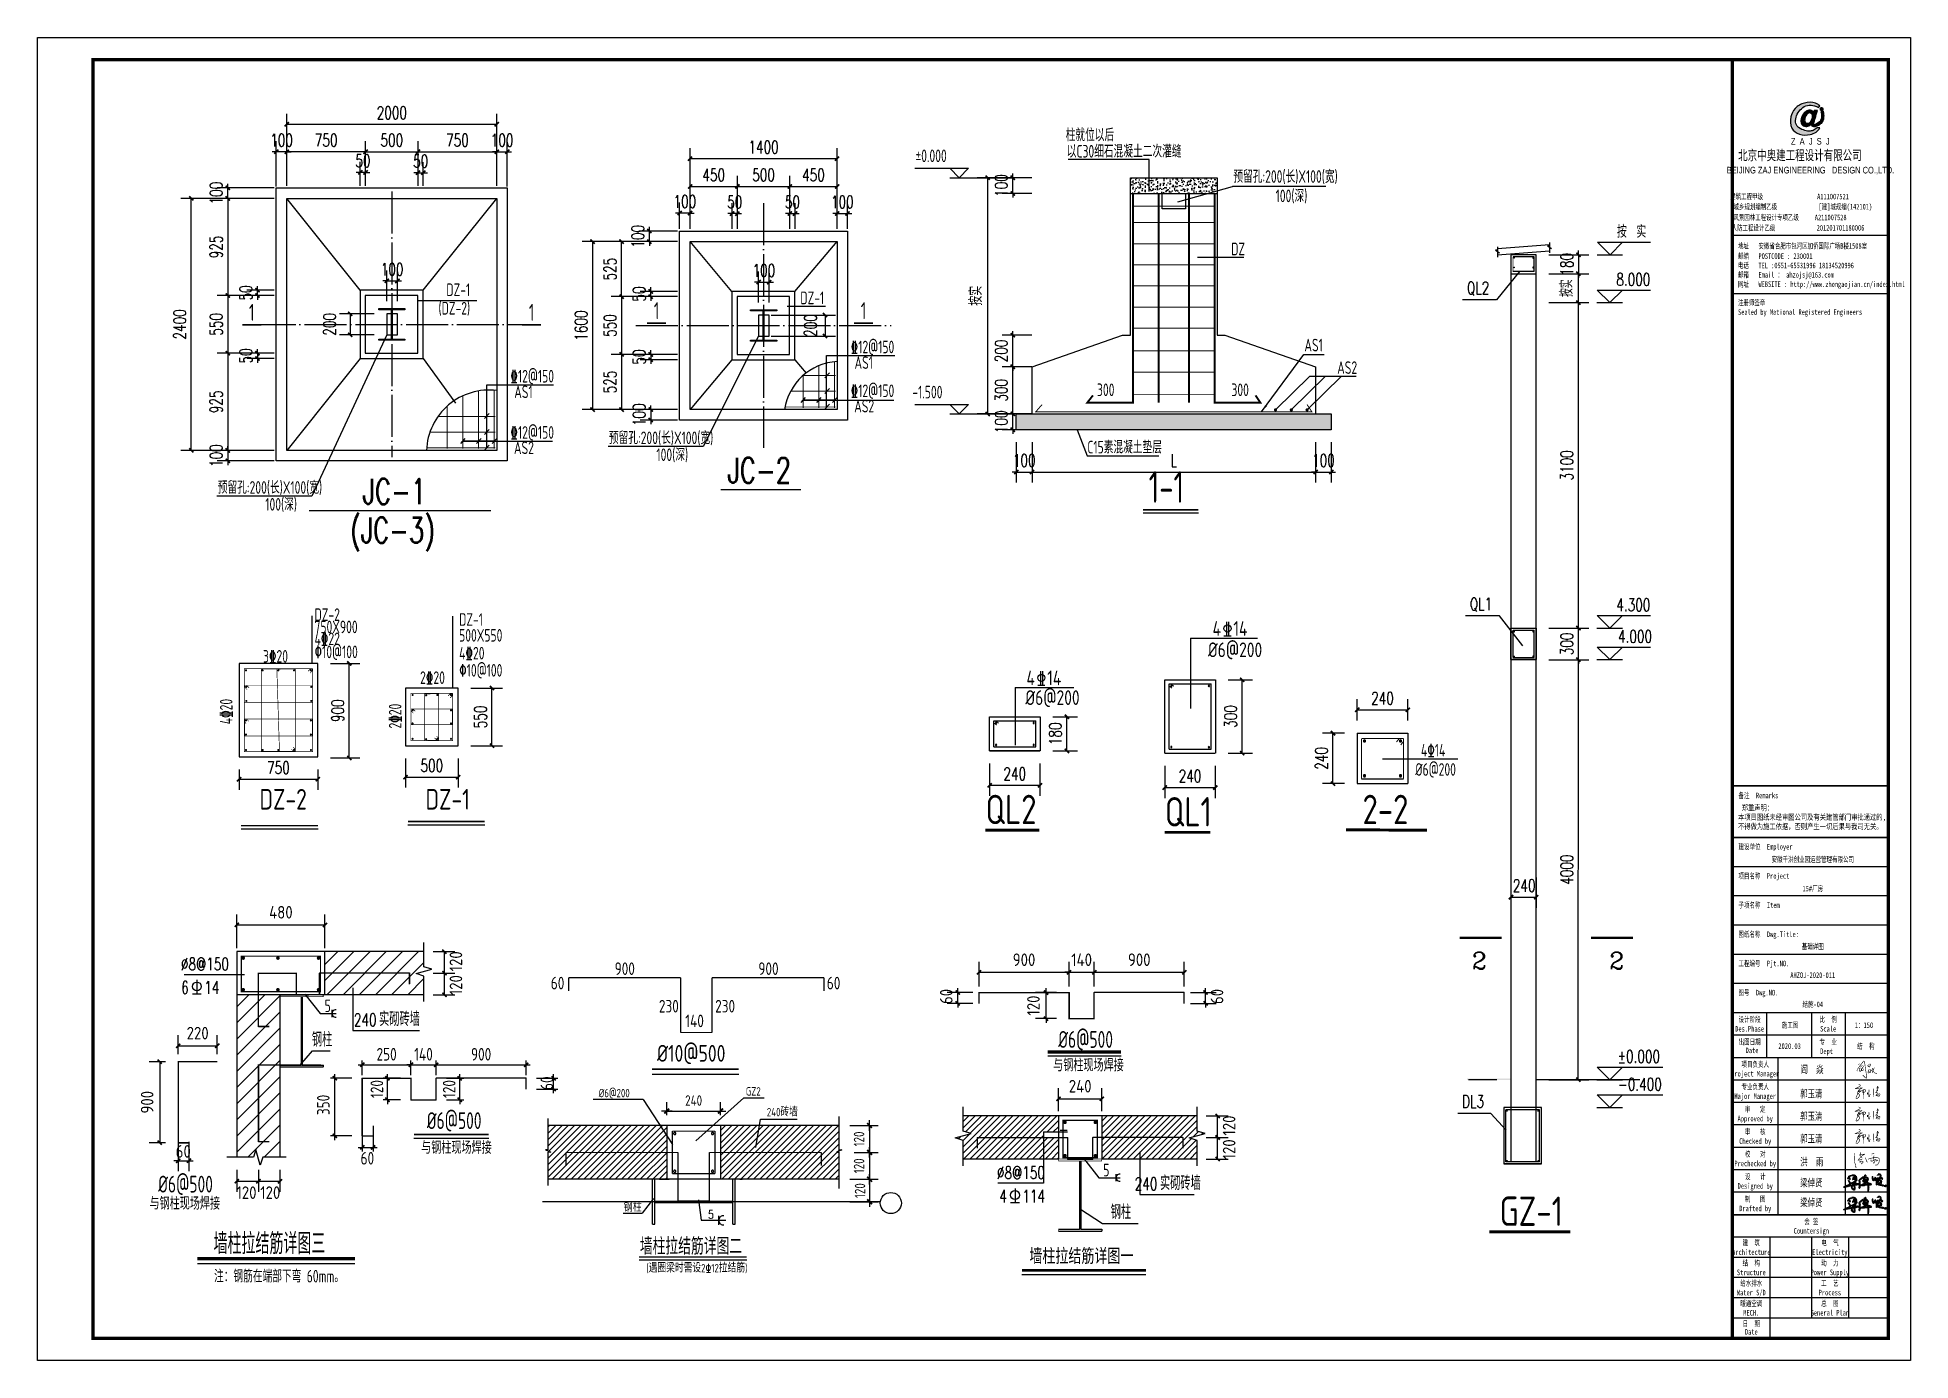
# Model space of a CAD drawing. Extents: x 177291 to 1288761, y 177638 to 322898.
# Drawn here: x 409111 to 498308, y 177960 to 240960 of the extents above; entities that cross this region are included whole.
import ezdxf
from ezdxf.enums import TextEntityAlignment as Align

# ---------------------------------------------------------------- set-up
doc = ezdxf.new("R2010")
doc.units = 0
doc.header["$LTSCALE"] = 1000
doc.linetypes.add('DOTE', pattern=[2.42, 2, -0.2, 0.02, -0.2])
for name, color, linetype in [('22', 1, 'Continuous'), ('AXIS', 3, 'Continuous'), ('BASE_DE', 7, 'Continuous'), ('C', 6, 'Continuous'), ('COLU_DE', 7, 'Continuous'), ('COLU_DE_REIND', 1, 'Continuous'), ('COLU_DE_REINL', 1, 'Continuous'), ('COLU_DE_TEXT_JZ', 7, 'Continuous'), ('DIM', 146, 'Continuous'), ('DIM_ELEV', 3, 'Continuous'), ('DIM_IDEN', 3, 'Continuous'), ('DIM_LEAD', 3, 'Continuous'), ('DIM_SYMB', 3, 'Continuous'), ('DOTE', 1, 'Continuous'), ('DQ', 3, 'Continuous'), ('GZ', 50, 'Continuous'), ('NUM', 7, 'Continuous'), ('OTHER', 7, 'Continuous'), ('PUB_DIM', 3, 'Continuous'), ('PUB_TEXT', 7, 'Continuous'), ('PUB_TITLE', 4, 'Continuous'), ('REIN', 1, 'Continuous'), ('TC', 252, 'Continuous'), ('TEXT', 7, 'Continuous'), ('THICK', 6, 'Continuous'), ('WALL', 9, 'Continuous'), ('YCX', 90, 'Continuous'), ('中粗线', 3, 'Continuous'), ('图签', 3, 'Continuous'), ('填充', 251, 'Continuous'), ('引出线', 3, 'Continuous'), ('承台', 2, 'Continuous'), ('构造线', 7, 'Continuous'), ('特细线', 8, 'Continuous'), ('粗线', 5, 'Continuous'), ('细线', 9, 'Continuous')]:
    doc.layers.add(name, color=color, linetype=linetype)
doc.styles.add('_gyy_title_Arial', font='arial.ttf', dxfattribs={"width": 0.7})
doc.styles.add('_gyy_title_ST', font='', dxfattribs={"width": 0.8})
doc.styles.add('_HZTXT', font='tssdeng.shx', dxfattribs={"width": 0.8, "bigfont": 'tssdchn.shx'})
doc.styles.add('_TCH_DIM', font='SIMPLEX', dxfattribs={"bigfont": 'GBCBIG'})
doc.styles.add('_TCH_DIM_T3', font='SIMPLEX', dxfattribs={"width": 0.705882, "bigfont": 'GBCBIG'})
doc.styles.add('_TCH_LABEL', font='COMPLEX', dxfattribs={"bigfont": 'GBCBIG'})
doc.styles.add('C', font='tssdeng.shx', dxfattribs={"height": 3, "bigfont": 'tssdchn.shx'})
doc.styles.add('DIM_FONT', font='tssdeng.shx', dxfattribs={"width": 0.8, "bigfont": 'tssdchn.shx'})
doc.styles.add('HZ', font='txt.shx', dxfattribs={"width": 0.8, "bigfont": '000hztxt.shx'})
doc.styles.add('HZTXT', font='romans.shx', dxfattribs={"width": 0.75, "height": 300, "bigfont": 'HZTXT.shx'})
doc.styles.get("Standard").update_dxf_attribs({"font": 'gbenor.shx', "bigfont": 'gbcbig.shx'})
doc.styles.add('STYLE1', font='tssdeng.shx', dxfattribs={"width": 0.75, "bigfont": 'tssdchn.shx'})
doc.styles.add('STYLE3', font='', dxfattribs={"width": 0.7, "height": 6})
doc.styles.add('TSSD_Dimension', font='Tssdeng.shx', dxfattribs={"width": 0.8, "bigfont": 'hztxt.shx'})
doc.styles.add('TSSD_Norm', font='tssdeng.shx', dxfattribs={"bigfont": 'hztxt.shx'})
doc.styles.add('TSSD_Rein', font='Tssdeng.shx', dxfattribs={"width": 0.7, "bigfont": 'hztxt.shx'})
doc.styles.get('_gyy_title_ST').set_extended_font_data('SimSun')
doc.styles.get('STYLE3').set_extended_font_data('NSimSun')
doc.dimstyles.new('_TCH_ARCH&&200', dxfattribs={"dimtxt": 595, "dimasz": 200, "dimexe": 500, "dimexo": 600, "dimgap": 252.5, "dimtad": 1, "dimdec": 0, "dimzin": 0, "dimdsep": 46, "dimtxsty": '_TCH_DIM_T3', "dimblk": 'ARCHTICK', "dimcen": 0.09, "dimclrt": 7, "dimazin": 2, "dimtfac": 1, "dimtdec": 0, "dimtix": 1, "dimtmove": 2, "dimatfit": 3, "dimfxl": 1, "dimtolj": 1, "dimtzin": 0, "dimarcsym": 0})
doc.dimstyles.new('DIMN', dxfattribs={"dimtxt": 300, "dimasz": 1, "dimexe": 250, "dimexo": 300, "dimgap": 150, "dimtad": 1, "dimdec": 0, "dimzin": 0, "dimdsep": 46, "dimtxsty": 'DIM_FONT', "dimblk": '_DIMX', "dimcen": 0.09, "dimclrt": 7, "dimadec": 0, "dimazin": 0, "dimtfac": 1, "dimtdec": 0, "dimtix": 1, "dimtmove": 2, "dimatfit": 3, "dimldrblk": '_DIMX', "dimfxl": 1, "dimtolj": 1, "dimtzin": 0, "dimarcsym": 0})
doc.dimstyles.new('DIMN120', dxfattribs={"dimscale": 1.2, "dimtxt": 300, "dimasz": 100, "dimexe": 250, "dimexo": 300, "dimgap": 150, "dimtad": 1, "dimdec": 0, "dimzin": 0, "dimdsep": 46, "dimtxsty": 'Standard', "dimblk": 'ARCHTICK', "dimcen": 0.09, "dimclrt": 7, "dimadec": 0, "dimazin": 0, "dimtfac": 1, "dimtdec": 0, "dimtix": 1, "dimtmove": 2, "dimatfit": 3, "dimldrblk": 'ARCHTICK', "dimfxl": 1, "dimtolj": 1, "dimtzin": 0, "dimarcsym": 0})
doc.dimstyles.new('TCH-200-10', dxfattribs={"dimtxt": 595, "dimasz": 200, "dimexe": 500, "dimexo": 600, "dimgap": 252.5, "dimtad": 1, "dimdec": 0, "dimlfac": 0.1, "dimzin": 0, "dimdsep": 46, "dimtxsty": '_TCH_DIM_T3', "dimblk": 'ARCHTICK', "dimcen": 0.09, "dimclrd": 124, "dimclre": 124, "dimclrt": 7, "dimazin": 2, "dimtfac": 1, "dimtdec": 0, "dimtix": 1, "dimtmove": 2, "dimatfit": 3, "dimfxl": 1, "dimtolj": 1, "dimtzin": 0, "dimarcsym": 0})
doc.dimstyles.new('TCH-200-5', dxfattribs={"dimtxt": 595, "dimasz": 200, "dimexe": 500, "dimexo": 600, "dimgap": 252.5, "dimtad": 1, "dimdec": 0, "dimlfac": 0.2, "dimzin": 0, "dimdsep": 46, "dimtxsty": '_TCH_DIM_T3', "dimblk": 'ARCHTICK', "dimcen": 0.09, "dimclrd": 124, "dimclre": 124, "dimclrt": 7, "dimazin": 2, "dimtfac": 1, "dimtdec": 0, "dimtix": 1, "dimtmove": 2, "dimatfit": 3, "dimfxl": 1, "dimtolj": 1, "dimtzin": 0, "dimarcsym": 0})
doc.dimstyles.new('TSSD_100_200', dxfattribs={"dimtxt": 600, "dimasz": 200, "dimexe": 200, "dimexo": 500, "dimgap": 200, "dimtad": 1, "dimdec": 0, "dimlfac": 0.5, "dimzin": 0, "dimdsep": 46, "dimtxsty": 'TSSD_Dimension', "dimblk": 'ARCHTICK', "dimblk1": 'ARCHTICK', "dimblk2": 'ARCHTICK', "dimcen": 0, "dimdle": 200, "dimclrt": 7, "dimadec": 0, "dimazin": 0, "dimtfac": 1, "dimtdec": 0, "dimtix": 1, "dimtmove": 2, "dimatfit": 3, "dimfxl": 1, "dimtolj": 1, "dimtzin": 0, "dimarcsym": 0})

msp = doc.modelspace()

# ---------------------------------------------------------------- texts
at = {"style": 'TSSD_Dimension', "width": 0.7}
for s, p in [('4%%13114', (474993.41, 206721.33, -1193.88)), ('%%C6@200', (474724.54, 205804.59, -1193.88))]:
    msp.add_text(s, height=600, dxfattribs=at).set_placement(p)
at = {"color": 1, "insert": (490099.63, 235606.86), "char_height": 538.6524, "width": 7045.2659, "attachment_point": 1, "style": 'HZ'}
msp.add_mtext('北京中奥建工程设计有限公司', dxfattribs=at)
at = {"layer": 'COLU_DE_TEXT_JZ', "style": 'TSSD_Rein', "width": 0.7}
for s, p in [('DZ-1', (429190.77, 212946.13)), ('500X550', (429190.77, 212191.43)), ('4%%13220', (429190.77, 211341.96)), ('%%13010@100', (429190.77, 210525.08))]:
    msp.add_text(s, height=599.985, dxfattribs=at).set_placement(p)
msp.add_text('2%%13220', height=600, dxfattribs=at).set_placement((427923.61, 210477.02), align=Align.MIDDLE)
for s, p in [('4%%13220', (418098.98, 208862.3)), ('2%%13220', (426144.3, 208645.91))]:
    msp.add_text(s, height=600, rotation=90, dxfattribs=at).set_placement(p, align=Align.MIDDLE)
at = {"layer": 'NUM'}
for s, height, style, width, p in [('JC-2', 1200, '_TCH_DIM_T3', 0.705882, (441980.55, 219748.4)), ('JC-1', 1200, '_TCH_DIM_T3', 0.705882, (424604.09, 218744.31)), ('1-1', 1500, 'TSSD_Norm', 0.7, (462028.36, 218803.58, 0)), ('(JC-3)', 1200, '_TCH_DIM_T3', 0.705882, (424007.31, 216895.55))]:
    msp.add_text(s, height=height, dxfattribs=dict(at, style=style, width=width)).set_placement(p)
at = {"layer": 'PUB_TEXT'}
for s, height, style, width, p in [('按 实', 600, '_TCH_DIM', 1.1, (484322.32, 231420.49)), ('QL2', 595, '_TCH_DIM', 0.705882, (477185.32, 228733.75)), ('8.000', 595, '_TCH_DIM', 0.705882, (484299.25, 229142.89)), ('QL1', 595, '_TCH_DIM', 0.705882, (477321.34, 213684.75)), ('4.300', 595, '_TCH_DIM', 0.705882, (484299.25, 213643.51)), ('4', 700, 'C', 0.8, (465070.81, 212467.57)), ('14', 700, 'C', 0.8, (466061.58, 212467.57)), ('4.000', 595, '_TCH_DIM', 0.705882, (484379.25, 212143.09)), ('%%C6@200', 700, 'C', 0.8, (464853.6, 211453.08)), ('4', 700, 'C', 0.8, (456208.8, 210116.66)), ('14', 700, 'C', 0.8, (457199.57, 210116.66)), ('%%C6@200', 700, 'C', 0.8, (456158.08, 209174.36)), ('QL2', 1400, 'C', 0.8, (454254.66, 203500.26)), ('QL1', 1400, 'C', 0.8, (462794.06, 203390.21)), ('2-2', 1400, 'C', 0.8, (472210.7, 203500.26, -1193.88)), ('900', 600, 'C', 0.8, (436596.28, 196319.02, -1193.88)), ('900', 600, 'C', 0.8, (443439.38, 196319.02, -1193.88)), ('60', 600, 'C', 0.8, (433557.06, 195633.43, -1193.88)), ('60', 600, 'C', 0.8, (446701.45, 195633.43, -1193.88)), ('230', 600, 'C', 0.8, (438704.12, 194531.29, -1193.88)), ('230', 600, 'C', 0.8, (441383.35, 194531.29, -1193.88)), ('140', 600, 'C', 0.8, (439959.41, 193831.79, -1193.88)), ('%%P0.000', 595, '_TCH_DIM', 0.705882, (484364.39, 192142.89)), ('-0.400', 595, '_TCH_DIM', 0.705882, (484377.25, 190815.88)), ('DL3', 595, '_TCH_DIM', 0.705882, (476955.91, 189996.6)), ('GZ-1', 1400, 'C', 0.8, (478738.95, 184369.62))]:
    msp.add_text(s, height=height, dxfattribs=dict(at, style=style, width=width)).set_placement(p)
at = {"layer": 'PUB_TEXT', "style": 'C', "width": 0.8}
for s, p in [('DZ-2', (419684.28, 203903.38)), ('DZ-1', (427589.17, 203903.38))]:
    msp.add_text(s, height=980, dxfattribs=at).set_placement(p, align=Align.BOTTOM_LEFT)
at = {"layer": 'PUB_TEXT', "style": '_TCH_LABEL'}
for p in [(477421.71, 196588.37), (483969.84, 196588.37)]:
    msp.add_text('2', height=811.18, dxfattribs=at).set_placement(p)
at = {"layer": 'PUB_TEXT', "color": 3, "style": '_gyy_title_ST', "width": 0.7}
for s, p in [('阎  焱', (493060.31, 191638.61)), ('郭玉清', (493050.64, 190483.89)), ('郭玉清', (493050.64, 189414.87)), ('郭玉清', (493050.64, 188345.85)), ('洪  雨', (493053.04, 187241.72)), ('梁倬贤', (493053.04, 186250.44)), ('梁倬贤', (493053.04, 185304.39))]:
    msp.add_text(s, height=360.946, dxfattribs=at).set_placement(p)
at = {"layer": 'PUB_TITLE', "width": 0.7}
for s, height, style, p in [('BEIJING ZAJ ENGINEERING   DESIGN CO.,LTD.', 318.1829, '_gyy_title_Arial', (493544.31, 234483.94)), ('城乡规划编制乙级             [建]城规编(142101)', 265.1525, '_gyy_title_ST', (493179.58, 232768.72)), ('建筑工程甲级                 A111007521             ', 265.1525, '_gyy_title_ST', (493533.65, 233255.19)), ('人防工程设计乙级             201201701180006', 265.1525, '_gyy_title_ST', (492949.49, 231763.85)), ('风景园林工程设计专项乙级     A211007528           ', 265.1525, '_gyy_title_ST', (493401.66, 232260.08)), ('Des.Phase', 267.255, '_gyy_title_ST', (490644.83, 193623.44)), ('设计阶段', 267.255, '_gyy_title_ST', (490644.83, 194072.42)), ('比  例', 267.255, '_gyy_title_ST', (494386.41, 194072.42)), ('Scale', 267.255, '_gyy_title_ST', (494386.41, 193623.44)), ('出图日期', 267.255, '_gyy_title_ST', (490644.83, 193003.39)), ('Date', 267.255, '_gyy_title_ST', (490759.81, 192598.21)), ('专  业', 267.255, '_gyy_title_ST', (494386.41, 193003.39)), ('Dept ', 267.255, '_gyy_title_ST', (494386.41, 192554.41)), ('项目负责人', 267.255, '_gyy_title_ST', (490912.08, 191934.37)), ('Project Manager', 267.2551, '_gyy_title_ST', (490912.08, 191485.38)), ('专业负责人', 267.255, '_gyy_title_ST', (490912.08, 190865.35)), ('Major Manager', 267.2551, '_gyy_title_ST', (490912.08, 190416.36)), ('审   定', 267.255, '_gyy_title_ST', (490912.1, 189796.33)), ('Approved by', 267.2551, '_gyy_title_ST', (490912.08, 189347.34)), ('Checked by', 267.255, '_gyy_title_ST', (490912.08, 188278.32)), ('审   核', 267.255, '_gyy_title_ST', (490912.1, 188727.31)), ('Prechecked by', 267.2551, '_gyy_title_ST', (490912.08, 187209.3)), ('校   对', 267.255, '_gyy_title_ST', (490912.1, 187658.29)), ('Designed by', 267.2551, '_gyy_title_ST', (490912.08, 186140.28)), ('设   计', 267.255, '_gyy_title_ST', (490912.1, 186589.26)), ('制   图', 267.255, '_gyy_title_ST', (490912.1, 185520.24)), ('Drafted by', 267.255, '_gyy_title_ST', (490912.08, 185071.26)), ('会 签', 267.255, '_gyy_title_ST', (493584.64, 184451.22)), ('Countersign', 267.2551, '_gyy_title_ST', (493584.64, 184002.23)), ('Architecture', 267.2551, '_gyy_title_ST', (490725.01, 182986.66)), ('建  筑', 267.255, '_gyy_title_ST', (490725.01, 183435.65)), ('Electricity', 267.2551, '_gyy_title_ST', (494466.58, 182986.66)), ('电  气', 267.255, '_gyy_title_ST', (494466.58, 183435.65)), ('Structure', 267.255, '_gyy_title_ST', (490725.01, 182024.55)), ('结  构', 267.255, '_gyy_title_ST', (490725.01, 182473.53)), ('Power Supply', 267.2551, '_gyy_title_ST', (494466.58, 182024.55)), ('动  力', 267.255, '_gyy_title_ST', (494466.58, 182473.53)), ('Water S/D', 267.255, '_gyy_title_ST', (490725.01, 181062.42)), ('给水排水', 267.255, '_gyy_title_ST', (490725.01, 181511.41)), ('Process', 267.255, '_gyy_title_ST', (494466.58, 181062.42)), ('工  艺', 267.255, '_gyy_title_ST', (494466.58, 181511.41)), ('暖通空调', 267.255, '_gyy_title_ST', (490725.01, 180549.29)), ('MECH.', 267.255, '_gyy_title_ST', (490725.01, 180100.31)), ('General Plan', 267.2551, '_gyy_title_ST', (494466.58, 180100.31)), ('总  图', 267.255, '_gyy_title_ST', (494466.58, 180549.29)), ('日  期', 267.255, '_gyy_title_ST', (490725.01, 179587.17)), ('Date', 267.255, '_gyy_title_ST', (490725.01, 179191.64))]:
    msp.add_text(s, height=height, dxfattribs=dict(at, style=style)).set_placement(p, align=Align.CENTER)
at = {"layer": 'PUB_TITLE', "style": '_gyy_title_ST', "width": 0.7}
for s, height, p in [('地址   安徽省合肥市包河区加侨国际广场B楼1508室', 265.1525, (490091.85, 230902.42)), ('邮编   POSTCODE : 230001', 265.1525, (490091.85, 230418.1)), ('电话   TEL :0551-65531996 18134520996', 265.1525, (490091.85, 229972.64)), ('邮箱   Email ： ahzojsj@163.com', 265.1525, (490091.85, 229527.18)), ('网址   WEBSITE : http://www.zhongaojian.cn/index.html', 265.1525, (490091.85, 229079.11)), ('注册师签章', 265.152, (490091.85, 228198.8)), ('Sealed by National Registered Engineers', 265.1525, (490093.29, 227753.34)), ('备注  Remarks', 267.2551, (490113.57, 204732.42)), ('建设单位  Employer', 267.2551, (490113.57, 202293.19)), ('项目名称  Project', 267.2551, (490113.57, 200903.46)), ('子项名称  Item', 267.255, (490113.57, 199513.74)), ('图纸名称  Dwg.Title:', 267.2551, (490113.57, 198124.01)), ('工程编号  Pjt.NO.', 267.2551, (490113.57, 196734.28)), ('图号  Dwg.NO.', 267.2551, (490113.57, 195344.55))]:
    msp.add_text(s, height=height, dxfattribs=at).set_placement(p)
at = {"layer": 'PUB_TITLE', "color": 2, "style": '_gyy_title_ST', "width": 0.7}
for s, height, p in [('安徽千洪创业园运营管理有限公司', 267.2551, (493651.94, 201689.78)), ('15#厂房', 267.255, (493651.94, 200300.05))]:
    msp.add_text(s, height=height, dxfattribs=at).set_placement(p, align=Align.CENTER)
at = {"layer": 'PUB_TITLE', "color": 6, "style": '_gyy_title_ST', "width": 0.7}
for s, height, p in [('基础详图', 267.255, (493651.94, 197545.27)), ('AHZOJ-2020-011', 267.2551, (493651.94, 196177.52))]:
    msp.add_text(s, height=height, dxfattribs=at).set_placement(p, align=Align.CENTER)
at = {"layer": 'PUB_TITLE', "color": 7, "style": '_gyy_title_ST', "width": 0.7}
for s, p in [('结施-04', (493651.94, 194787.79)), ('施工图', (492569.43, 193804.67)), ('1：150', (496091.91, 193796.21)), ('2020.03', (492549.66, 192798.52)), ('结  构', (496179.32, 192798.52))]:
    msp.add_text(s, height=267.255, dxfattribs=at).set_placement(p, align=Align.CENTER)
at = {"layer": 'PUB_TITLE', "insert": (490091.23, 204414.76), "char_height": 267.2551, "width": 8552.1722, "attachment_point": 1, "style": '_gyy_title_ST'}
msp.add_mtext(' 郑重声明：\\P本项目图纸未经审图公司及有关建管部门审批通过的,\\P不得做为施工依据，否则产生一切后果与我司无关。', dxfattribs=at)
at = {"layer": 'TEXT', "style": 'TSSD_Norm', "width": 0.7}
for s, height, p in [('柱就位以后', 599.998, (458077.15, 236019.56)), ('以C30细石混凝土二次灌缝', 599.9985, (458128.17, 235240.62)), ('预留孔:200(长)X100(宽)', 599.9985, (466057.7, 234038.35)), ('100(深)', 599.998, (468073.18, 233116.72)), ('DZ', 599.998, (465956.77, 230590.05)), ('DZ-1', 599.998, (428580.91, 228645.86)), ('(DZ-2)', 599.998, (428207.78, 227768.2)), ('DZ-1', 599.998, (445439.87, 228258.96)), ('AS2', 599.998, (471005.45, 224940.47)), ('AS2', 599.998, (448005.95, 223105.28)), ('预留孔:200(长)X100(宽)', 599.9985, (436322.66, 221595.77)), ('AS2', 599.998, (431801.82, 221121.79)), ('100(深)', 599.998, (438586.28, 220792.35)), ('C15素混凝土垫层', 599.998, (459108.14, 221153.17)), ('预留孔:200(长)X100(宽)', 599.9985, (417696.18, 219233.68)), ('100(深)', 599.998, (419959.79, 218430.26)), ('750X900', 599.998, (422305.38, 212591.69)), ('DZ-2', 599.998, (422305.38, 213176.37)), ('4%%13222', 599.998, (422305.38, 212025.37)), ('%%13010@100', 599.9985, (422305.38, 211403.34))]:
    msp.add_text(s, height=height, dxfattribs=at).set_placement(p)
for s, p in [('%%P0.000', (450922.96, 234845.47)), ('-1.500', (450775.89, 223595.47))]:
    msp.add_text(s, height=599.998, dxfattribs=at).set_placement(p, align=Align.BOTTOM_LEFT)
for p in [(438594.54, 227950.96), (448448.87, 227950.96), (419315.91, 227871.86), (432642.61, 227871.86)]:
    msp.add_text('1', height=800, dxfattribs=at).set_placement(p, align=Align.MIDDLE_CENTER)
for s, height, p in [('%%13212@150', 599.9985, (449913.44, 225921.46)), ('AS1', 599.998, (470321.13, 226012.19)), ('AS1', 599.998, (448898.18, 225178.52)), ('%%13212@150', 599.9985, (433709.31, 224530.74)), ('AS1', 599.998, (432694.05, 223787.79)), ('%%13212@150', 599.9985, (449913.44, 223836.46)), ('%%13212@150', 599.9985, (433709.31, 221852.98))]:
    msp.add_text(s, height=height, dxfattribs=at).set_placement(p, align=Align.RIGHT)
for p in [(460397.72, 223703.49), (466799.9, 223703.49)]:
    msp.add_text('300', height=599.998, dxfattribs=at).set_placement(p, align=Align.BOTTOM_RIGHT)
msp.add_text('3%%13220', height=599.998, dxfattribs=at).set_placement((420446.33, 211493.18), align=Align.MIDDLE)
at = {"layer": '中粗线', "style": 'STYLE1', "width": 0.7}
msp.add_text('%%c6@500', height=800, dxfattribs=at).set_placement((427652.52, 188982.68, -1193.88))
at = {"layer": '细线', "color": 7, "style": '_HZTXT', "width": 0.8}
msp.add_text('%%c10@500', height=800, dxfattribs=at).set_placement((438615.06, 192188.52, -1193.88))
at = {"layer": '细线'}
for p in [(427383.47, 187800.13, -1193.88), (414447.06, 185143.94, -1193.88)]:
    msp.add_text('与钢柱现场焊接', height=600, dxfattribs=at).set_placement(p)

# ---------------------------------------------------------------- blocks, each defined once
blk = doc.blocks.new('_ArchTick')
at = {"color": 0, "linetype": 'ByBlock', "const_width": 0.4}
blk.add_lwpolyline([(-0.5, -0.5), (0.5, 0.5)], dxfattribs=at)
blk = doc.blocks.new('*D1048')
at = {"layer": 'AXIS', "color": 124, "linetype": 'ByBlock', "lineweight": -2, "transparency": 16777216}
for p, q in [((456458, 234283), (455058, 234283)), ((455558, 234283), (455558, 234483)), ((455558, 233533), (455558, 234283)), ((456458, 233533), (455058, 233533)), ((455558, 233533), (455558, 233333))]:
    blk.add_line(p, q, dxfattribs=at)
at = {"layer": 'Defpoints', "color": 0, "linetype": 'ByBlock', "transparency": 16777216}
for p in [(455558, 234283), (457058, 234283), (457058, 233533)]:
    blk.add_point(p, dxfattribs=at)
at = {"layer": 'AXIS', "color": 124, "linetype": 'ByBlock', "lineweight": -2, "transparency": 16777216, "xscale": 200, "yscale": 200, "zscale": 200}
for p, rotation in [((455558, 234283), 270), ((455558, 233533), 90)]:
    blk.add_blockref('_ArchTick', p, dxfattribs=dict(at, rotation=rotation))
at = {"layer": 'AXIS', "color": 7, "linetype": 'ByBlock', "transparency": 16777216, "insert": (455008, 233908), "char_height": 595, "attachment_point": 5, "rotation": 90, "style": '_TCH_DIM_T3'}
blk.add_mtext('\\A1;100', dxfattribs=at)
blk = doc.blocks.new('_TSDBK')
blk.add_lwpolyline([(0, 0, 0, 0.658, 0), (-2.5, 0, 0.658, 0.658, 0)], format="xyseb")
blk = doc.blocks.new('*D1049')
at = {"layer": 'AXIS', "color": 124, "linetype": 'ByBlock', "lineweight": -2, "transparency": 16777216}
for p, q in [((469975, 221683), (469975, 219769)), ((470725, 221683), (470725, 219769)), ((469975, 220269), (469775, 220269)), ((469975, 220269), (470725, 220269)), ((470725, 220269), (470925, 220269))]:
    blk.add_line(p, q, dxfattribs=at)
at = {"layer": 'Defpoints', "color": 0, "linetype": 'ByBlock', "transparency": 16777216}
for p in [(469975, 222283), (470725, 222283), (470725, 220269)]:
    blk.add_point(p, dxfattribs=at)
at = {"layer": 'AXIS', "color": 124, "linetype": 'ByBlock', "lineweight": -2, "transparency": 16777216, "xscale": 200, "yscale": 200, "zscale": 200}
blk.add_blockref('_ArchTick', (469975, 220269), dxfattribs=at)
at = {"layer": 'AXIS', "color": 124, "linetype": 'ByBlock', "lineweight": -2, "transparency": 16777216, "xscale": 200, "yscale": 200, "zscale": 200, "rotation": 180}
blk.add_blockref('_ArchTick', (470725, 220269), dxfattribs=at)
at = {"layer": 'AXIS', "color": 7, "linetype": 'ByBlock', "transparency": 16777216, "insert": (470350, 220819), "char_height": 595, "attachment_point": 5, "style": '_TCH_DIM_T3'}
blk.add_mtext('\\A1;100', dxfattribs=at)
blk = doc.blocks.new('*D1050')
at = {"layer": 'AXIS', "color": 124, "linetype": 'ByBlock', "lineweight": -2, "transparency": 16777216}
for p, q in [((456475, 221683), (456475, 219769)), ((469975, 221683), (469975, 219769)), ((456475, 220269), (469975, 220269))]:
    blk.add_line(p, q, dxfattribs=at)
at = {"layer": 'Defpoints', "color": 0, "linetype": 'ByBlock', "transparency": 16777216}
for p in [(456475, 222283), (469975, 222283), (469975, 220269)]:
    blk.add_point(p, dxfattribs=at)
at = {"layer": 'AXIS', "color": 124, "linetype": 'ByBlock', "lineweight": -2, "transparency": 16777216, "xscale": 200, "yscale": 200, "zscale": 200, "rotation": 180}
blk.add_blockref('_ArchTick', (456475, 220269), dxfattribs=at)
at = {"layer": 'AXIS', "color": 124, "linetype": 'ByBlock', "lineweight": -2, "transparency": 16777216, "xscale": 200, "yscale": 200, "zscale": 200}
blk.add_blockref('_ArchTick', (469975, 220269), dxfattribs=at)
at = {"layer": 'AXIS', "color": 7, "linetype": 'ByBlock', "transparency": 16777216, "insert": (463225, 220819), "char_height": 595, "attachment_point": 5, "style": '_TCH_DIM_T3'}
blk.add_mtext('\\A1;L', dxfattribs=at)
blk = doc.blocks.new('*D1051')
at = {"layer": 'AXIS', "color": 124, "linetype": 'ByBlock', "lineweight": -2, "transparency": 16777216}
for p, q in [((455725, 221683), (455725, 219769)), ((456475, 221683), (456475, 219769)), ((455725, 220269), (455525, 220269)), ((455725, 220269), (456475, 220269)), ((456475, 220269), (456675, 220269))]:
    blk.add_line(p, q, dxfattribs=at)
at = {"layer": 'Defpoints', "color": 0, "linetype": 'ByBlock', "transparency": 16777216}
for p in [(455725, 222283), (456475, 222283), (456475, 220269)]:
    blk.add_point(p, dxfattribs=at)
at = {"layer": 'AXIS', "color": 124, "linetype": 'ByBlock', "lineweight": -2, "transparency": 16777216, "xscale": 200, "yscale": 200, "zscale": 200}
blk.add_blockref('_ArchTick', (455725, 220269), dxfattribs=at)
at = {"layer": 'AXIS', "color": 124, "linetype": 'ByBlock', "lineweight": -2, "transparency": 16777216, "xscale": 200, "yscale": 200, "zscale": 200, "rotation": 180}
blk.add_blockref('_ArchTick', (456475, 220269), dxfattribs=at)
at = {"layer": 'AXIS', "color": 7, "linetype": 'ByBlock', "transparency": 16777216, "insert": (456100, 220819), "char_height": 595, "attachment_point": 5, "style": '_TCH_DIM_T3'}
blk.add_mtext('\\A1;100', dxfattribs=at)
blk = doc.blocks.new('*D1052')
at = {"layer": 'AXIS', "color": 124, "linetype": 'ByBlock', "lineweight": -2, "transparency": 16777216}
for p, q in [((455708, 223033), (455058, 223033)), ((455558, 223033), (455558, 223233)), ((455558, 222283), (455558, 223033)), ((455708, 222283), (455058, 222283)), ((455558, 222283), (455558, 222083))]:
    blk.add_line(p, q, dxfattribs=at)
at = {"layer": 'Defpoints', "color": 0, "linetype": 'ByBlock', "transparency": 16777216}
for p in [(455558, 223033), (456308, 223033), (456308, 222283)]:
    blk.add_point(p, dxfattribs=at)
at = {"layer": 'AXIS', "color": 124, "linetype": 'ByBlock', "lineweight": -2, "transparency": 16777216, "xscale": 200, "yscale": 200, "zscale": 200}
for p, rotation in [((455558, 223033), 270), ((455558, 222283), 90)]:
    blk.add_blockref('_ArchTick', p, dxfattribs=dict(at, rotation=rotation))
at = {"layer": 'AXIS', "color": 7, "linetype": 'ByBlock', "transparency": 16777216, "insert": (455008, 222658), "char_height": 595, "attachment_point": 5, "rotation": 90, "style": '_TCH_DIM_T3'}
blk.add_mtext('\\A1;100', dxfattribs=at)
blk = doc.blocks.new('*D1053')
at = {"layer": 'AXIS', "color": 124, "linetype": 'ByBlock', "lineweight": -2, "transparency": 16777216}
for p, q in [((456458, 234283), (453858, 234283)), ((454358, 234283), (454358, 223033)), ((456458, 223033), (453858, 223033))]:
    blk.add_line(p, q, dxfattribs=at)
at = {"layer": 'Defpoints', "color": 0, "linetype": 'ByBlock', "transparency": 16777216}
for p in [(457058, 234283), (454358, 223033), (457058, 223033)]:
    blk.add_point(p, dxfattribs=at)
at = {"layer": 'AXIS', "color": 124, "linetype": 'ByBlock', "lineweight": -2, "transparency": 16777216, "xscale": 200, "yscale": 200, "zscale": 200}
for p, rotation in [((454358, 234283), 90), ((454358, 223033), 270)]:
    blk.add_blockref('_ArchTick', p, dxfattribs=dict(at, rotation=rotation))
at = {"layer": 'AXIS', "color": 7, "linetype": 'ByBlock', "transparency": 16777216, "insert": (453789, 228658), "char_height": 595, "attachment_point": 5, "rotation": 90, "style": '_TCH_DIM_T3'}
blk.add_mtext('\\A1;{\\W1;按实}', dxfattribs=at)
blk = doc.blocks.new('*D1054')
at = {"layer": 'AXIS', "color": 124, "linetype": 'ByBlock', "lineweight": -2, "transparency": 16777216}
for p, q in [((456458, 226783), (455058, 226783)), ((455558, 226783), (455558, 226983)), ((455558, 225283), (455558, 226783)), ((456458, 225283), (455058, 225283)), ((455558, 225283), (455558, 225083))]:
    blk.add_line(p, q, dxfattribs=at)
at = {"layer": 'Defpoints', "color": 0, "linetype": 'ByBlock', "transparency": 16777216}
for p in [(455558, 226783), (457058, 226783), (457058, 225283)]:
    blk.add_point(p, dxfattribs=at)
at = {"layer": 'AXIS', "color": 124, "linetype": 'ByBlock', "lineweight": -2, "transparency": 16777216, "xscale": 200, "yscale": 200, "zscale": 200}
for p, rotation in [((455558, 226783), 270), ((455558, 225283), 90)]:
    blk.add_blockref('_ArchTick', p, dxfattribs=dict(at, rotation=rotation))
at = {"layer": 'AXIS', "color": 7, "linetype": 'ByBlock', "transparency": 16777216, "insert": (455008, 226033), "char_height": 595, "attachment_point": 5, "rotation": 90, "style": '_TCH_DIM_T3'}
blk.add_mtext('\\A1;200', dxfattribs=at)
blk = doc.blocks.new('*D1055')
at = {"layer": 'AXIS', "color": 124, "linetype": 'ByBlock', "lineweight": -2, "transparency": 16777216}
for p, q in [((456458, 225283), (455058, 225283)), ((455558, 223033), (455558, 225283)), ((456458, 223033), (455058, 223033))]:
    blk.add_line(p, q, dxfattribs=at)
at = {"layer": 'Defpoints', "color": 0, "linetype": 'ByBlock', "transparency": 16777216}
for p in [(455558, 225283), (457058, 225283), (457058, 223033)]:
    blk.add_point(p, dxfattribs=at)
at = {"layer": 'AXIS', "color": 124, "linetype": 'ByBlock', "lineweight": -2, "transparency": 16777216, "xscale": 200, "yscale": 200, "zscale": 200}
for p, rotation in [((455558, 225283), 90), ((455558, 223033), 270)]:
    blk.add_blockref('_ArchTick', p, dxfattribs=dict(at, rotation=rotation))
at = {"layer": 'AXIS', "color": 7, "linetype": 'ByBlock', "transparency": 16777216, "insert": (455008, 224158), "char_height": 595, "attachment_point": 5, "rotation": 90, "style": '_TCH_DIM_T3'}
blk.add_mtext('\\A1;300', dxfattribs=at)
blk = doc.blocks.new('*D1058')
at = {"layer": 'AXIS', "color": 124, "lineweight": -2, "transparency": 16777216}
for p, q in [((420986, 233898), (420986, 236019)), ((424736, 235519), (420986, 235519)), ((424736, 233898), (424736, 236019))]:
    blk.add_line(p, q, dxfattribs=at)
at = {"layer": 'Defpoints', "color": 0, "transparency": 16777216}
for p in [(420986, 235519), (420986, 233298), (424736, 233298)]:
    blk.add_point(p, dxfattribs=at)
at = {"layer": 'AXIS', "color": 124, "lineweight": -2, "transparency": 16777216, "xscale": 200, "yscale": 200, "zscale": 200, "rotation": 180}
blk.add_blockref('_ArchTick', (420986, 235519), dxfattribs=at)
at = {"layer": 'AXIS', "color": 124, "lineweight": -2, "transparency": 16777216, "xscale": 200, "yscale": 200, "zscale": 200}
blk.add_blockref('_ArchTick', (424736, 235519), dxfattribs=at)
at = {"layer": 'AXIS', "color": 7, "transparency": 16777216, "insert": (422861, 236069), "char_height": 595, "attachment_point": 5, "style": '_TCH_DIM_T3'}
blk.add_mtext('\\A1;750', dxfattribs=at)
blk = doc.blocks.new('*D1059')
at = {"layer": 'AXIS', "color": 124, "lineweight": -2, "transparency": 16777216}
for p, q in [((424736, 233898), (424736, 236019)), ((424736, 235519), (427236, 235519)), ((427236, 233898), (427236, 236019))]:
    blk.add_line(p, q, dxfattribs=at)
at = {"layer": 'Defpoints', "color": 0, "transparency": 16777216}
for p in [(427236, 235519), (424736, 233298), (427236, 233298)]:
    blk.add_point(p, dxfattribs=at)
at = {"layer": 'AXIS', "color": 124, "lineweight": -2, "transparency": 16777216, "xscale": 200, "yscale": 200, "zscale": 200, "rotation": 180}
blk.add_blockref('_ArchTick', (424736, 235519), dxfattribs=at)
at = {"layer": 'AXIS', "color": 124, "lineweight": -2, "transparency": 16777216, "xscale": 200, "yscale": 200, "zscale": 200}
blk.add_blockref('_ArchTick', (427236, 235519), dxfattribs=at)
at = {"layer": 'AXIS', "color": 7, "transparency": 16777216, "insert": (425986, 236069), "char_height": 595, "attachment_point": 5, "style": '_TCH_DIM_T3'}
blk.add_mtext('\\A1;500', dxfattribs=at)
blk = doc.blocks.new('*D1060')
at = {"layer": 'AXIS', "color": 124, "lineweight": -2, "transparency": 16777216}
for p, q in [((427236, 233898), (427236, 236019)), ((427236, 235519), (430986, 235519)), ((430986, 233898), (430986, 236019))]:
    blk.add_line(p, q, dxfattribs=at)
at = {"layer": 'Defpoints', "color": 0, "transparency": 16777216}
for p in [(430986, 235519), (427236, 233298), (430986, 233298)]:
    blk.add_point(p, dxfattribs=at)
at = {"layer": 'AXIS', "color": 124, "lineweight": -2, "transparency": 16777216, "xscale": 200, "yscale": 200, "zscale": 200, "rotation": 180}
blk.add_blockref('_ArchTick', (427236, 235519), dxfattribs=at)
at = {"layer": 'AXIS', "color": 124, "lineweight": -2, "transparency": 16777216, "xscale": 200, "yscale": 200, "zscale": 200}
blk.add_blockref('_ArchTick', (430986, 235519), dxfattribs=at)
at = {"layer": 'AXIS', "color": 7, "transparency": 16777216, "insert": (429111, 236069), "char_height": 595, "attachment_point": 5, "style": '_TCH_DIM_T3'}
blk.add_mtext('\\A1;750', dxfattribs=at)
blk = doc.blocks.new('*D1061')
at = {"layer": 'AXIS', "color": 124, "lineweight": -2, "transparency": 16777216}
for p, q in [((420386, 233298), (417674, 233298)), ((418174, 233298), (418174, 228674)), ((420386, 228674), (417674, 228674))]:
    blk.add_line(p, q, dxfattribs=at)
at = {"layer": 'Defpoints', "color": 0, "transparency": 16777216}
for p in [(420986, 233298), (418174, 228674), (420986, 228674)]:
    blk.add_point(p, dxfattribs=at)
at = {"layer": 'AXIS', "color": 124, "lineweight": -2, "transparency": 16777216, "xscale": 200, "yscale": 200, "zscale": 200}
for p, rotation in [((418174, 233298), 90), ((418174, 228674), 270)]:
    blk.add_blockref('_ArchTick', p, dxfattribs=dict(at, rotation=rotation))
at = {"layer": 'AXIS', "color": 7, "transparency": 16777216, "insert": (417624, 230986), "char_height": 595, "attachment_point": 5, "rotation": 90, "style": '_TCH_DIM_T3'}
blk.add_mtext('\\A1;925', dxfattribs=at)
blk = doc.blocks.new('*D1062')
at = {"layer": 'AXIS', "color": 124, "lineweight": -2, "transparency": 16777216}
for p, q in [((420386, 228674), (417674, 228674)), ((418174, 228674), (418174, 225924)), ((420386, 225924), (417674, 225924))]:
    blk.add_line(p, q, dxfattribs=at)
at = {"layer": 'Defpoints', "color": 0, "transparency": 16777216}
for p in [(420986, 228674), (418174, 225924), (420986, 225924)]:
    blk.add_point(p, dxfattribs=at)
at = {"layer": 'AXIS', "color": 124, "lineweight": -2, "transparency": 16777216, "xscale": 200, "yscale": 200, "zscale": 200}
for p, rotation in [((418174, 228674), 90), ((418174, 225924), 270)]:
    blk.add_blockref('_ArchTick', p, dxfattribs=dict(at, rotation=rotation))
at = {"layer": 'AXIS', "color": 7, "transparency": 16777216, "insert": (417624, 227299), "char_height": 595, "attachment_point": 5, "rotation": 90, "style": '_TCH_DIM_T3'}
blk.add_mtext('\\A1;550', dxfattribs=at)
blk = doc.blocks.new('*D1063')
at = {"layer": 'AXIS', "color": 124, "lineweight": -2, "transparency": 16777216}
for p, q in [((420386, 225924), (417674, 225924)), ((418174, 225924), (418174, 221298)), ((420386, 221298), (417674, 221298))]:
    blk.add_line(p, q, dxfattribs=at)
at = {"layer": 'Defpoints', "color": 0, "transparency": 16777216}
for p in [(420986, 225924), (418174, 221298), (420986, 221298)]:
    blk.add_point(p, dxfattribs=at)
at = {"layer": 'AXIS', "color": 124, "lineweight": -2, "transparency": 16777216, "xscale": 200, "yscale": 200, "zscale": 200}
for p, rotation in [((418174, 225924), 90), ((418174, 221298), 270)]:
    blk.add_blockref('_ArchTick', p, dxfattribs=dict(at, rotation=rotation))
at = {"layer": 'AXIS', "color": 7, "transparency": 16777216, "insert": (417624, 223611), "char_height": 595, "attachment_point": 5, "rotation": 90, "style": '_TCH_DIM_T3'}
blk.add_mtext('\\A1;925', dxfattribs=at)
blk = doc.blocks.new('*D1090')
at = {"layer": 'AXIS', "color": 124, "lineweight": -2, "transparency": 16777216}
for p, q in [((420986, 233898), (420986, 237325)), ((430986, 233898), (430986, 237325)), ((420986, 236825), (430986, 236825))]:
    blk.add_line(p, q, dxfattribs=at)
at = {"layer": 'Defpoints', "color": 0, "transparency": 16777216}
for p in [(430986, 236825), (420986, 233298), (430986, 233298)]:
    blk.add_point(p, dxfattribs=at)
at = {"layer": 'AXIS', "color": 124, "lineweight": -2, "transparency": 16777216, "xscale": 200, "yscale": 200, "zscale": 200, "rotation": 180}
blk.add_blockref('_ArchTick', (420986, 236825), dxfattribs=at)
at = {"layer": 'AXIS', "color": 124, "lineweight": -2, "transparency": 16777216, "xscale": 200, "yscale": 200, "zscale": 200}
blk.add_blockref('_ArchTick', (430986, 236825), dxfattribs=at)
at = {"layer": 'AXIS', "color": 7, "transparency": 16777216, "insert": (425986, 237375), "char_height": 595, "attachment_point": 5, "style": '_TCH_DIM_T3'}
blk.add_mtext('\\A1;2000', dxfattribs=at)
blk = doc.blocks.new('*D1064')
at = {"layer": 'AXIS', "color": 124, "lineweight": -2, "transparency": 16777216}
for p, q in [((420386, 233298), (415936, 233298)), ((416436, 221298), (416436, 233298)), ((420386, 221298), (415936, 221298))]:
    blk.add_line(p, q, dxfattribs=at)
at = {"layer": 'Defpoints', "color": 0, "transparency": 16777216}
for p in [(416436, 233298), (420986, 233298), (420986, 221298)]:
    blk.add_point(p, dxfattribs=at)
at = {"layer": 'AXIS', "color": 124, "lineweight": -2, "transparency": 16777216, "xscale": 200, "yscale": 200, "zscale": 200}
for p, rotation in [((416436, 233298), 90), ((416436, 221298), 270)]:
    blk.add_blockref('_ArchTick', p, dxfattribs=dict(at, rotation=rotation))
at = {"layer": 'AXIS', "color": 7, "transparency": 16777216, "insert": (415886, 227298), "char_height": 595, "attachment_point": 5, "rotation": 90, "style": '_TCH_DIM_T3'}
blk.add_mtext('\\A1;2400', dxfattribs=at)
blk = doc.blocks.new('*D1091')
at = {"layer": 'AXIS', "color": 124, "lineweight": -2, "transparency": 16777216}
for p, q in [((425151, 227799), (423501, 227799)), ((424001, 227799), (424001, 226799)), ((425151, 226799), (423501, 226799))]:
    blk.add_line(p, q, dxfattribs=at)
at = {"layer": 'Defpoints', "color": 0, "transparency": 16777216}
for p in [(425751, 227799), (424001, 226799), (425751, 226799)]:
    blk.add_point(p, dxfattribs=at)
at = {"layer": 'AXIS', "color": 124, "lineweight": -2, "transparency": 16777216, "xscale": 200, "yscale": 200, "zscale": 200}
for p, rotation in [((424001, 227799), 90), ((424001, 226799), 270)]:
    blk.add_blockref('_ArchTick', p, dxfattribs=dict(at, rotation=rotation))
at = {"layer": 'AXIS', "color": 7, "transparency": 16777216, "insert": (423025, 227300), "char_height": 595, "attachment_point": 5, "rotation": 90, "style": '_TCH_DIM_T3'}
blk.add_mtext('\\A1;200', dxfattribs=at)
blk = doc.blocks.new('*D1065')
at = {"layer": 'AXIS', "color": 124, "lineweight": -2, "transparency": 16777216}
for p, q in [((420386, 233798), (417674, 233798)), ((418174, 233798), (418174, 233998)), ((418174, 233298), (418174, 233798)), ((420386, 233298), (417674, 233298)), ((418174, 233298), (418174, 233098))]:
    blk.add_line(p, q, dxfattribs=at)
at = {"layer": 'Defpoints', "color": 0, "transparency": 16777216}
for p in [(418174, 233798), (420986, 233798), (420986, 233298)]:
    blk.add_point(p, dxfattribs=at)
at = {"layer": 'AXIS', "color": 124, "lineweight": -2, "transparency": 16777216, "xscale": 200, "yscale": 200, "zscale": 200}
for p, rotation in [((418174, 233798), 270), ((418174, 233298), 90)]:
    blk.add_blockref('_ArchTick', p, dxfattribs=dict(at, rotation=rotation))
at = {"layer": 'AXIS', "color": 7, "transparency": 16777216, "insert": (417624, 233548), "char_height": 595, "attachment_point": 5, "rotation": 90, "style": '_TCH_DIM_T3'}
blk.add_mtext('\\A1;100', dxfattribs=at)
blk = doc.blocks.new('*D1066')
at = {"layer": 'AXIS', "color": 124, "lineweight": -2, "transparency": 16777216}
for p, q in [((420386, 221298), (417674, 221298)), ((418174, 221298), (418174, 221498)), ((418174, 221298), (418174, 220798)), ((420386, 220798), (417674, 220798)), ((418174, 220798), (418174, 220598))]:
    blk.add_line(p, q, dxfattribs=at)
at = {"layer": 'Defpoints', "color": 0, "transparency": 16777216}
for p in [(420986, 221298), (418174, 220798), (420986, 220798)]:
    blk.add_point(p, dxfattribs=at)
at = {"layer": 'AXIS', "color": 124, "lineweight": -2, "transparency": 16777216, "xscale": 200, "yscale": 200, "zscale": 200}
for p, rotation in [((418174, 221298), 270), ((418174, 220798), 90)]:
    blk.add_blockref('_ArchTick', p, dxfattribs=dict(at, rotation=rotation))
at = {"layer": 'AXIS', "color": 7, "transparency": 16777216, "insert": (417624, 221048), "char_height": 595, "attachment_point": 5, "rotation": 90, "style": '_TCH_DIM_T3'}
blk.add_mtext('\\A1;100', dxfattribs=at)
blk = doc.blocks.new('*D1092')
at = {"layer": 'AXIS', "color": 124, "lineweight": -2, "transparency": 16777216}
for p, q in [((420486, 235519), (420286, 235519)), ((420486, 233857), (420486, 236019)), ((420986, 235519), (420486, 235519)), ((420986, 233898), (420986, 236019)), ((420986, 235519), (421186, 235519))]:
    blk.add_line(p, q, dxfattribs=at)
at = {"layer": 'Defpoints', "color": 0, "transparency": 16777216}
for p in [(420486, 235519), (420486, 233257), (420986, 233298)]:
    blk.add_point(p, dxfattribs=at)
at = {"layer": 'AXIS', "color": 124, "lineweight": -2, "transparency": 16777216, "xscale": 200, "yscale": 200, "zscale": 200}
blk.add_blockref('_ArchTick', (420486, 235519), dxfattribs=at)
at = {"layer": 'AXIS', "color": 124, "lineweight": -2, "transparency": 16777216, "xscale": 200, "yscale": 200, "zscale": 200, "rotation": 180}
blk.add_blockref('_ArchTick', (420986, 235519), dxfattribs=at)
at = {"layer": 'AXIS', "color": 7, "transparency": 16777216, "insert": (420736, 236069), "char_height": 595, "attachment_point": 5, "style": '_TCH_DIM_T3'}
blk.add_mtext('\\A1;100', dxfattribs=at)
blk = doc.blocks.new('*D1093')
at = {"layer": 'AXIS', "color": 124, "lineweight": -2, "transparency": 16777216}
for p, q in [((430986, 235519), (430786, 235519)), ((430986, 233898), (430986, 236019)), ((430986, 235519), (431486, 235519)), ((431486, 233857), (431486, 236019)), ((431486, 235519), (431686, 235519))]:
    blk.add_line(p, q, dxfattribs=at)
at = {"layer": 'Defpoints', "color": 0, "transparency": 16777216}
for p in [(431486, 235519), (430986, 233298), (431486, 233257)]:
    blk.add_point(p, dxfattribs=at)
at = {"layer": 'AXIS', "color": 124, "lineweight": -2, "transparency": 16777216, "xscale": 200, "yscale": 200, "zscale": 200}
blk.add_blockref('_ArchTick', (430986, 235519), dxfattribs=at)
at = {"layer": 'AXIS', "color": 124, "lineweight": -2, "transparency": 16777216, "xscale": 200, "yscale": 200, "zscale": 200, "rotation": 180}
blk.add_blockref('_ArchTick', (431486, 235519), dxfattribs=at)
at = {"layer": 'AXIS', "color": 7, "transparency": 16777216, "insert": (431236, 236069), "char_height": 595, "attachment_point": 5, "style": '_TCH_DIM_T3'}
blk.add_mtext('\\A1;100', dxfattribs=at)
blk = doc.blocks.new('*D1067')
at = {"layer": 'AXIS', "color": 124, "lineweight": -2, "transparency": 16777216}
for p, q in [((420386, 228924), (419086, 228924)), ((420386, 228674), (419086, 228674)), ((419586, 228924), (419586, 229124)), ((419586, 228674), (419586, 228924)), ((419586, 228674), (419586, 228474))]:
    blk.add_line(p, q, dxfattribs=at)
at = {"layer": 'Defpoints', "color": 0, "transparency": 16777216}
for p in [(419586, 228924), (420986, 228924), (420986, 228674)]:
    blk.add_point(p, dxfattribs=at)
at = {"layer": 'AXIS', "color": 124, "lineweight": -2, "transparency": 16777216, "xscale": 200, "yscale": 200, "zscale": 200}
for p, rotation in [((419586, 228924), 270), ((419586, 228674), 90)]:
    blk.add_blockref('_ArchTick', p, dxfattribs=dict(at, rotation=rotation))
at = {"layer": 'AXIS', "color": 7, "transparency": 16777216, "insert": (419036, 228799), "char_height": 595, "attachment_point": 5, "rotation": 90, "style": '_TCH_DIM_T3'}
blk.add_mtext('\\A1;50', dxfattribs=at)
blk = doc.blocks.new('*D1068')
at = {"layer": 'AXIS', "color": 124, "lineweight": -2, "transparency": 16777216}
for p, q in [((420386, 225924), (419086, 225924)), ((420386, 225674), (419086, 225674)), ((419586, 225924), (419586, 226124)), ((419586, 225924), (419586, 225674)), ((419586, 225674), (419586, 225474))]:
    blk.add_line(p, q, dxfattribs=at)
at = {"layer": 'Defpoints', "color": 0, "transparency": 16777216}
for p in [(419586, 225674), (420986, 225924), (420986, 225674)]:
    blk.add_point(p, dxfattribs=at)
at = {"layer": 'AXIS', "color": 124, "lineweight": -2, "transparency": 16777216, "xscale": 200, "yscale": 200, "zscale": 200}
for p, rotation in [((419586, 225924), 270), ((419586, 225674), 90)]:
    blk.add_blockref('_ArchTick', p, dxfattribs=dict(at, rotation=rotation))
at = {"layer": 'AXIS', "color": 7, "transparency": 16777216, "insert": (419036, 225799), "char_height": 595, "attachment_point": 5, "rotation": 90, "style": '_TCH_DIM_T3'}
blk.add_mtext('\\A1;50', dxfattribs=at)
blk = doc.blocks.new('*D1069')
at = {"layer": 'AXIS', "color": 124, "lineweight": -2, "transparency": 16777216}
for p, q in [((440190, 231843), (440190, 234365)), ((440190, 233865), (442440, 233865)), ((442440, 232343), (442440, 234365))]:
    blk.add_line(p, q, dxfattribs=at)
at = {"layer": 'Defpoints', "color": 0, "transparency": 16777216}
for p in [(442440, 233865), (440190, 231243), (442440, 231743)]:
    blk.add_point(p, dxfattribs=at)
at = {"layer": 'AXIS', "color": 124, "lineweight": -2, "transparency": 16777216, "xscale": 200, "yscale": 200, "zscale": 200, "rotation": 180}
blk.add_blockref('_ArchTick', (440190, 233865), dxfattribs=at)
at = {"layer": 'AXIS', "color": 124, "lineweight": -2, "transparency": 16777216, "xscale": 200, "yscale": 200, "zscale": 200}
blk.add_blockref('_ArchTick', (442440, 233865), dxfattribs=at)
at = {"layer": 'AXIS', "color": 7, "transparency": 16777216, "insert": (441315, 234415), "char_height": 595, "attachment_point": 5, "style": '_TCH_DIM_T3'}
blk.add_mtext('\\A1;450', dxfattribs=at)
blk = doc.blocks.new('*D1070')
at = {"layer": 'AXIS', "color": 124, "lineweight": -2, "transparency": 16777216}
for p, q in [((442440, 232343), (442440, 234365)), ((442440, 233865), (444940, 233865)), ((444940, 232343), (444940, 234365))]:
    blk.add_line(p, q, dxfattribs=at)
at = {"layer": 'Defpoints', "color": 0, "transparency": 16777216}
for p in [(444940, 233865), (442440, 231743), (444940, 231743)]:
    blk.add_point(p, dxfattribs=at)
at = {"layer": 'AXIS', "color": 124, "lineweight": -2, "transparency": 16777216, "xscale": 200, "yscale": 200, "zscale": 200, "rotation": 180}
blk.add_blockref('_ArchTick', (442440, 233865), dxfattribs=at)
at = {"layer": 'AXIS', "color": 124, "lineweight": -2, "transparency": 16777216, "xscale": 200, "yscale": 200, "zscale": 200}
blk.add_blockref('_ArchTick', (444940, 233865), dxfattribs=at)
at = {"layer": 'AXIS', "color": 7, "transparency": 16777216, "insert": (443690, 234415), "char_height": 595, "attachment_point": 5, "style": '_TCH_DIM_T3'}
blk.add_mtext('\\A1;500', dxfattribs=at)
blk = doc.blocks.new('*D1071')
at = {"layer": 'AXIS', "color": 124, "lineweight": -2, "transparency": 16777216}
for p, q in [((444940, 232343), (444940, 234365)), ((444940, 233865), (447190, 233865)), ((447190, 231843), (447190, 234365))]:
    blk.add_line(p, q, dxfattribs=at)
at = {"layer": 'Defpoints', "color": 0, "transparency": 16777216}
for p in [(447190, 233865), (444940, 231743), (447190, 231243)]:
    blk.add_point(p, dxfattribs=at)
at = {"layer": 'AXIS', "color": 124, "lineweight": -2, "transparency": 16777216, "xscale": 200, "yscale": 200, "zscale": 200, "rotation": 180}
blk.add_blockref('_ArchTick', (444940, 233865), dxfattribs=at)
at = {"layer": 'AXIS', "color": 124, "lineweight": -2, "transparency": 16777216, "xscale": 200, "yscale": 200, "zscale": 200}
blk.add_blockref('_ArchTick', (447190, 233865), dxfattribs=at)
at = {"layer": 'AXIS', "color": 7, "transparency": 16777216, "insert": (446065, 234415), "char_height": 595, "attachment_point": 5, "style": '_TCH_DIM_T3'}
blk.add_mtext('\\A1;450', dxfattribs=at)
blk = doc.blocks.new('*D1072')
at = {"layer": 'AXIS', "color": 124, "lineweight": -2, "transparency": 16777216}
for p, q in [((442190, 231843), (442190, 233075)), ((442440, 231843), (442440, 233075)), ((442190, 232575), (441990, 232575)), ((442440, 232575), (442190, 232575)), ((442440, 232575), (442640, 232575))]:
    blk.add_line(p, q, dxfattribs=at)
at = {"layer": 'Defpoints', "color": 0, "transparency": 16777216}
for p in [(442190, 232575), (442190, 231243), (442440, 231243)]:
    blk.add_point(p, dxfattribs=at)
at = {"layer": 'AXIS', "color": 124, "lineweight": -2, "transparency": 16777216, "xscale": 200, "yscale": 200, "zscale": 200}
blk.add_blockref('_ArchTick', (442190, 232575), dxfattribs=at)
at = {"layer": 'AXIS', "color": 124, "lineweight": -2, "transparency": 16777216, "xscale": 200, "yscale": 200, "zscale": 200, "rotation": 180}
blk.add_blockref('_ArchTick', (442440, 232575), dxfattribs=at)
at = {"layer": 'AXIS', "color": 7, "transparency": 16777216, "insert": (442315, 233125), "char_height": 595, "attachment_point": 5, "style": '_TCH_DIM_T3'}
blk.add_mtext('\\A1;50', dxfattribs=at)
blk = doc.blocks.new('*D1073')
at = {"layer": 'AXIS', "color": 124, "lineweight": -2, "transparency": 16777216}
for p, q in [((444940, 231843), (444940, 233075)), ((445190, 231843), (445190, 233075)), ((444940, 232575), (444740, 232575)), ((444940, 232575), (445190, 232575)), ((445190, 232575), (445390, 232575))]:
    blk.add_line(p, q, dxfattribs=at)
at = {"layer": 'Defpoints', "color": 0, "transparency": 16777216}
for p in [(445190, 232575), (444940, 231243), (445190, 231243)]:
    blk.add_point(p, dxfattribs=at)
at = {"layer": 'AXIS', "color": 124, "lineweight": -2, "transparency": 16777216, "xscale": 200, "yscale": 200, "zscale": 200}
blk.add_blockref('_ArchTick', (444940, 232575), dxfattribs=at)
at = {"layer": 'AXIS', "color": 124, "lineweight": -2, "transparency": 16777216, "xscale": 200, "yscale": 200, "zscale": 200, "rotation": 180}
blk.add_blockref('_ArchTick', (445190, 232575), dxfattribs=at)
at = {"layer": 'AXIS', "color": 7, "transparency": 16777216, "insert": (445065, 233125), "char_height": 595, "attachment_point": 5, "style": '_TCH_DIM_T3'}
blk.add_mtext('\\A1;50', dxfattribs=at)
blk = doc.blocks.new('*D1074')
at = {"layer": 'AXIS', "color": 124, "lineweight": -2, "transparency": 16777216}
for p, q in [((439690, 231843), (439690, 233099)), ((440190, 231843), (440190, 233099)), ((439690, 232599), (439490, 232599)), ((440190, 232599), (439690, 232599)), ((440190, 232599), (440390, 232599))]:
    blk.add_line(p, q, dxfattribs=at)
at = {"layer": 'Defpoints', "color": 0, "transparency": 16777216}
for p in [(439690, 232599), (439690, 231243), (440190, 231243)]:
    blk.add_point(p, dxfattribs=at)
at = {"layer": 'AXIS', "color": 124, "lineweight": -2, "transparency": 16777216, "xscale": 200, "yscale": 200, "zscale": 200}
blk.add_blockref('_ArchTick', (439690, 232599), dxfattribs=at)
at = {"layer": 'AXIS', "color": 124, "lineweight": -2, "transparency": 16777216, "xscale": 200, "yscale": 200, "zscale": 200, "rotation": 180}
blk.add_blockref('_ArchTick', (440190, 232599), dxfattribs=at)
at = {"layer": 'AXIS', "color": 7, "transparency": 16777216, "insert": (439940, 233149), "char_height": 595, "attachment_point": 5, "style": '_TCH_DIM_T3'}
blk.add_mtext('\\A1;100', dxfattribs=at)
blk = doc.blocks.new('*D1075')
at = {"layer": 'AXIS', "color": 124, "lineweight": -2, "transparency": 16777216}
for p, q in [((447190, 231843), (447190, 233079)), ((447690, 231843), (447690, 233079)), ((447190, 232579), (446990, 232579)), ((447190, 232579), (447690, 232579)), ((447690, 232579), (447890, 232579))]:
    blk.add_line(p, q, dxfattribs=at)
at = {"layer": 'Defpoints', "color": 0, "transparency": 16777216}
for p in [(447690, 232579), (447190, 231243), (447690, 231243)]:
    blk.add_point(p, dxfattribs=at)
at = {"layer": 'AXIS', "color": 124, "lineweight": -2, "transparency": 16777216, "xscale": 200, "yscale": 200, "zscale": 200}
blk.add_blockref('_ArchTick', (447190, 232579), dxfattribs=at)
at = {"layer": 'AXIS', "color": 124, "lineweight": -2, "transparency": 16777216, "xscale": 200, "yscale": 200, "zscale": 200, "rotation": 180}
blk.add_blockref('_ArchTick', (447690, 232579), dxfattribs=at)
at = {"layer": 'AXIS', "color": 7, "transparency": 16777216, "insert": (447440, 233129), "char_height": 595, "attachment_point": 5, "style": '_TCH_DIM_T3'}
blk.add_mtext('\\A1;100', dxfattribs=at)
blk = doc.blocks.new('*D1076')
at = {"layer": 'AXIS', "color": 124, "lineweight": -2, "transparency": 16777216}
for p, q in [((440190, 231843), (440190, 235690)), ((447190, 231843), (447190, 235690)), ((440190, 235190), (447190, 235190))]:
    blk.add_line(p, q, dxfattribs=at)
at = {"layer": 'Defpoints', "color": 0, "transparency": 16777216}
for p in [(447190, 235190), (440190, 231243), (447190, 231243)]:
    blk.add_point(p, dxfattribs=at)
at = {"layer": 'AXIS', "color": 124, "lineweight": -2, "transparency": 16777216, "xscale": 200, "yscale": 200, "zscale": 200, "rotation": 180}
blk.add_blockref('_ArchTick', (440190, 235190), dxfattribs=at)
at = {"layer": 'AXIS', "color": 124, "lineweight": -2, "transparency": 16777216, "xscale": 200, "yscale": 200, "zscale": 200}
blk.add_blockref('_ArchTick', (447190, 235190), dxfattribs=at)
at = {"layer": 'AXIS', "color": 7, "transparency": 16777216, "insert": (443690, 235740), "char_height": 595, "attachment_point": 5, "style": '_TCH_DIM_T3'}
blk.add_mtext('\\A1;1400', dxfattribs=at)
blk = doc.blocks.new('*D1077')
at = {"layer": 'AXIS', "color": 124, "lineweight": -2, "transparency": 16777216}
for p, q in [((439590, 231243), (436429, 231243)), ((436929, 228618), (436929, 231243)), ((439590, 228618), (436429, 228618))]:
    blk.add_line(p, q, dxfattribs=at)
at = {"layer": 'Defpoints', "color": 0, "transparency": 16777216}
for p in [(436929, 231243), (440190, 231243), (440190, 228618)]:
    blk.add_point(p, dxfattribs=at)
at = {"layer": 'AXIS', "color": 124, "lineweight": -2, "transparency": 16777216, "xscale": 200, "yscale": 200, "zscale": 200}
for p, rotation in [((436929, 231243), 90), ((436929, 228618), 270)]:
    blk.add_blockref('_ArchTick', p, dxfattribs=dict(at, rotation=rotation))
at = {"layer": 'AXIS', "color": 7, "transparency": 16777216, "insert": (436379, 229931), "char_height": 595, "attachment_point": 5, "rotation": 90, "style": '_TCH_DIM_T3'}
blk.add_mtext('\\A1;525', dxfattribs=at)
blk = doc.blocks.new('*D1078')
at = {"layer": 'AXIS', "color": 124, "lineweight": -2, "transparency": 16777216}
for p, q in [((439590, 228618), (436429, 228618)), ((436929, 228618), (436929, 225868)), ((439590, 225868), (436429, 225868))]:
    blk.add_line(p, q, dxfattribs=at)
at = {"layer": 'Defpoints', "color": 0, "transparency": 16777216}
for p in [(440190, 228618), (436929, 225868), (440190, 225868)]:
    blk.add_point(p, dxfattribs=at)
at = {"layer": 'AXIS', "color": 124, "lineweight": -2, "transparency": 16777216, "xscale": 200, "yscale": 200, "zscale": 200}
for p, rotation in [((436929, 228618), 90), ((436929, 225868), 270)]:
    blk.add_blockref('_ArchTick', p, dxfattribs=dict(at, rotation=rotation))
at = {"layer": 'AXIS', "color": 7, "transparency": 16777216, "insert": (436379, 227243), "char_height": 595, "attachment_point": 5, "rotation": 90, "style": '_TCH_DIM_T3'}
blk.add_mtext('\\A1;550', dxfattribs=at)
blk = doc.blocks.new('*D1079')
at = {"layer": 'AXIS', "color": 124, "lineweight": -2, "transparency": 16777216}
for p, q in [((439590, 225868), (436429, 225868)), ((436929, 225868), (436929, 223243)), ((439590, 223243), (436429, 223243))]:
    blk.add_line(p, q, dxfattribs=at)
at = {"layer": 'Defpoints', "color": 0, "transparency": 16777216}
for p in [(440190, 225868), (436929, 223243), (440190, 223243)]:
    blk.add_point(p, dxfattribs=at)
at = {"layer": 'AXIS', "color": 124, "lineweight": -2, "transparency": 16777216, "xscale": 200, "yscale": 200, "zscale": 200}
for p, rotation in [((436929, 225868), 90), ((436929, 223243), 270)]:
    blk.add_blockref('_ArchTick', p, dxfattribs=dict(at, rotation=rotation))
at = {"layer": 'AXIS', "color": 7, "transparency": 16777216, "insert": (436379, 224556), "char_height": 595, "attachment_point": 5, "rotation": 90, "style": '_TCH_DIM_T3'}
blk.add_mtext('\\A1;525', dxfattribs=at)
blk = doc.blocks.new('*D1080')
at = {"layer": 'AXIS', "color": 124, "lineweight": -2, "transparency": 16777216}
for p, q in [((439590, 225868), (437815, 225868)), ((438315, 225868), (438315, 226068)), ((438315, 225868), (438315, 225618)), ((439590, 225618), (437815, 225618)), ((438315, 225618), (438315, 225418))]:
    blk.add_line(p, q, dxfattribs=at)
at = {"layer": 'Defpoints', "color": 0, "transparency": 16777216}
for p in [(440190, 225868), (438315, 225618), (440190, 225618)]:
    blk.add_point(p, dxfattribs=at)
at = {"layer": 'AXIS', "color": 124, "lineweight": -2, "transparency": 16777216, "xscale": 200, "yscale": 200, "zscale": 200}
for p, rotation in [((438315, 225868), 270), ((438315, 225618), 90)]:
    blk.add_blockref('_ArchTick', p, dxfattribs=dict(at, rotation=rotation))
at = {"layer": 'AXIS', "color": 7, "transparency": 16777216, "insert": (437765, 225743), "char_height": 595, "attachment_point": 5, "rotation": 90, "style": '_TCH_DIM_T3'}
blk.add_mtext('\\A1;50', dxfattribs=at)
blk = doc.blocks.new('*D1081')
at = {"layer": 'AXIS', "color": 124, "lineweight": -2, "transparency": 16777216}
for p, q in [((439590, 228868), (437815, 228868)), ((439590, 228618), (437815, 228618)), ((438315, 228868), (438315, 229068)), ((438315, 228618), (438315, 228868)), ((438315, 228618), (438315, 228418))]:
    blk.add_line(p, q, dxfattribs=at)
at = {"layer": 'Defpoints', "color": 0, "transparency": 16777216}
for p in [(438315, 228868), (440190, 228868), (440190, 228618)]:
    blk.add_point(p, dxfattribs=at)
at = {"layer": 'AXIS', "color": 124, "lineweight": -2, "transparency": 16777216, "xscale": 200, "yscale": 200, "zscale": 200}
for p, rotation in [((438315, 228868), 270), ((438315, 228618), 90)]:
    blk.add_blockref('_ArchTick', p, dxfattribs=dict(at, rotation=rotation))
at = {"layer": 'AXIS', "color": 7, "transparency": 16777216, "insert": (437765, 228743), "char_height": 595, "attachment_point": 5, "rotation": 90, "style": '_TCH_DIM_T3'}
blk.add_mtext('\\A1;50', dxfattribs=at)
blk = doc.blocks.new('*D1082')
at = {"layer": 'AXIS', "color": 124, "lineweight": -2, "transparency": 16777216}
for p, q in [((438249, 231743), (438249, 231943)), ((439590, 231743), (437749, 231743)), ((439590, 231243), (437749, 231243)), ((438249, 231243), (438249, 231743)), ((438249, 231243), (438249, 231043))]:
    blk.add_line(p, q, dxfattribs=at)
at = {"layer": 'Defpoints', "color": 0, "transparency": 16777216}
for p in [(438249, 231743), (440190, 231743), (440190, 231243)]:
    blk.add_point(p, dxfattribs=at)
at = {"layer": 'AXIS', "color": 124, "lineweight": -2, "transparency": 16777216, "xscale": 200, "yscale": 200, "zscale": 200}
for p, rotation in [((438249, 231743), 270), ((438249, 231243), 90)]:
    blk.add_blockref('_ArchTick', p, dxfattribs=dict(at, rotation=rotation))
at = {"layer": 'AXIS', "color": 7, "transparency": 16777216, "insert": (437699, 231493), "char_height": 595, "attachment_point": 5, "rotation": 90, "style": '_TCH_DIM_T3'}
blk.add_mtext('\\A1;100', dxfattribs=at)
blk = doc.blocks.new('*D1083')
at = {"layer": 'AXIS', "color": 124, "lineweight": -2, "transparency": 16777216}
for p, q in [((439590, 223243), (437816, 223243)), ((438316, 223243), (438316, 223443)), ((438316, 223243), (438316, 222743)), ((439590, 222743), (437816, 222743)), ((438316, 222743), (438316, 222543))]:
    blk.add_line(p, q, dxfattribs=at)
at = {"layer": 'Defpoints', "color": 0, "transparency": 16777216}
for p in [(440190, 223243), (438316, 222743), (440190, 222743)]:
    blk.add_point(p, dxfattribs=at)
at = {"layer": 'AXIS', "color": 124, "lineweight": -2, "transparency": 16777216, "xscale": 200, "yscale": 200, "zscale": 200}
for p, rotation in [((438316, 223243), 270), ((438316, 222743), 90)]:
    blk.add_blockref('_ArchTick', p, dxfattribs=dict(at, rotation=rotation))
at = {"layer": 'AXIS', "color": 7, "transparency": 16777216, "insert": (437766, 222993), "char_height": 595, "attachment_point": 5, "rotation": 90, "style": '_TCH_DIM_T3'}
blk.add_mtext('\\A1;100', dxfattribs=at)
blk = doc.blocks.new('*D1084')
at = {"layer": 'AXIS', "color": 124, "lineweight": -2, "transparency": 16777216}
for p, q in [((439590, 231243), (435049, 231243)), ((435549, 231243), (435549, 223243)), ((439590, 223243), (435049, 223243))]:
    blk.add_line(p, q, dxfattribs=at)
at = {"layer": 'Defpoints', "color": 0, "transparency": 16777216}
for p in [(440190, 231243), (435549, 223243), (440190, 223243)]:
    blk.add_point(p, dxfattribs=at)
at = {"layer": 'AXIS', "color": 124, "lineweight": -2, "transparency": 16777216, "xscale": 200, "yscale": 200, "zscale": 200}
for p, rotation in [((435549, 231243), 90), ((435549, 223243), 270)]:
    blk.add_blockref('_ArchTick', p, dxfattribs=dict(at, rotation=rotation))
at = {"layer": 'AXIS', "color": 7, "transparency": 16777216, "insert": (434999, 227243), "char_height": 595, "attachment_point": 5, "rotation": 90, "style": '_TCH_DIM_T3'}
blk.add_mtext('\\A1;1600', dxfattribs=at)
blk = doc.blocks.new('*D1085')
at = {"layer": 'AXIS', "color": 124, "lineweight": -2, "transparency": 16777216}
for p, q in [((425751, 229369), (425551, 229369)), ((425751, 228399), (425751, 229869)), ((425751, 229369), (426251, 229369)), ((426251, 228399), (426251, 229869)), ((426251, 229369), (426451, 229369))]:
    blk.add_line(p, q, dxfattribs=at)
at = {"layer": 'Defpoints', "color": 0, "transparency": 16777216}
for p in [(426251, 229369), (425751, 227799), (426251, 227799)]:
    blk.add_point(p, dxfattribs=at)
at = {"layer": 'AXIS', "color": 124, "lineweight": -2, "transparency": 16777216, "xscale": 200, "yscale": 200, "zscale": 200}
blk.add_blockref('_ArchTick', (425751, 229369), dxfattribs=at)
at = {"layer": 'AXIS', "color": 124, "lineweight": -2, "transparency": 16777216, "xscale": 200, "yscale": 200, "zscale": 200, "rotation": 180}
blk.add_blockref('_ArchTick', (426251, 229369), dxfattribs=at)
at = {"layer": 'AXIS', "color": 7, "transparency": 16777216, "insert": (426001, 229919), "char_height": 595, "attachment_point": 5, "style": '_TCH_DIM_T3'}
blk.add_mtext('\\A1;100', dxfattribs=at)
blk = doc.blocks.new('*D1086')
at = {"layer": 'AXIS', "color": 124, "lineweight": -2, "transparency": 16777216}
for p, q in [((424486, 233898), (424486, 235035)), ((424736, 233898), (424736, 235035)), ((424486, 234535), (424286, 234535)), ((424736, 234535), (424486, 234535)), ((424736, 234535), (424936, 234535))]:
    blk.add_line(p, q, dxfattribs=at)
at = {"layer": 'Defpoints', "color": 0, "transparency": 16777216}
for p in [(424486, 234535), (424486, 233298), (424736, 233298)]:
    blk.add_point(p, dxfattribs=at)
at = {"layer": 'AXIS', "color": 124, "lineweight": -2, "transparency": 16777216, "xscale": 200, "yscale": 200, "zscale": 200}
blk.add_blockref('_ArchTick', (424486, 234535), dxfattribs=at)
at = {"layer": 'AXIS', "color": 124, "lineweight": -2, "transparency": 16777216, "xscale": 200, "yscale": 200, "zscale": 200, "rotation": 180}
blk.add_blockref('_ArchTick', (424736, 234535), dxfattribs=at)
at = {"layer": 'AXIS', "color": 7, "transparency": 16777216, "insert": (424611, 235085), "char_height": 595, "attachment_point": 5, "style": '_TCH_DIM_T3'}
blk.add_mtext('\\A1;50', dxfattribs=at)
blk = doc.blocks.new('*D1087')
at = {"layer": 'AXIS', "color": 124, "lineweight": -2, "transparency": 16777216}
for p, q in [((427236, 233898), (427236, 235020)), ((427486, 233898), (427486, 235020)), ((427236, 234520), (427036, 234520)), ((427236, 234520), (427486, 234520)), ((427486, 234520), (427686, 234520))]:
    blk.add_line(p, q, dxfattribs=at)
at = {"layer": 'Defpoints', "color": 0, "transparency": 16777216}
for p in [(427486, 234520), (427236, 233298), (427486, 233298)]:
    blk.add_point(p, dxfattribs=at)
at = {"layer": 'AXIS', "color": 124, "lineweight": -2, "transparency": 16777216, "xscale": 200, "yscale": 200, "zscale": 200}
blk.add_blockref('_ArchTick', (427236, 234520), dxfattribs=at)
at = {"layer": 'AXIS', "color": 124, "lineweight": -2, "transparency": 16777216, "xscale": 200, "yscale": 200, "zscale": 200, "rotation": 180}
blk.add_blockref('_ArchTick', (427486, 234520), dxfattribs=at)
at = {"layer": 'AXIS', "color": 7, "transparency": 16777216, "insert": (427361, 235070), "char_height": 595, "attachment_point": 5, "style": '_TCH_DIM_T3'}
blk.add_mtext('\\A1;50', dxfattribs=at)
blk = doc.blocks.new('*D1094')
at = {"layer": 'AXIS', "color": 124, "lineweight": -2, "transparency": 16777216}
for p, q in [((444055, 227743), (447117, 227743)), ((446617, 227743), (446617, 226743)), ((444055, 226743), (447117, 226743))]:
    blk.add_line(p, q, dxfattribs=at)
at = {"layer": 'Defpoints', "color": 0, "transparency": 16777216}
for p in [(443455, 227743), (443455, 226743), (446617, 226743)]:
    blk.add_point(p, dxfattribs=at)
at = {"layer": 'AXIS', "color": 124, "lineweight": -2, "transparency": 16777216, "xscale": 200, "yscale": 200, "zscale": 200}
for p, rotation in [((446617, 227743), 90), ((446617, 226743), 270)]:
    blk.add_blockref('_ArchTick', p, dxfattribs=dict(at, rotation=rotation))
at = {"layer": 'AXIS', "color": 7, "transparency": 16777216, "insert": (445927, 227243), "char_height": 595, "attachment_point": 5, "rotation": 90, "style": '_TCH_DIM_T3'}
blk.add_mtext('\\A1;200', dxfattribs=at)
blk = doc.blocks.new('*D1088')
at = {"layer": 'AXIS', "color": 124, "lineweight": -2, "transparency": 16777216}
for p, q in [((443455, 229313), (443255, 229313)), ((443455, 228343), (443455, 229813)), ((443455, 229313), (443955, 229313)), ((443955, 228343), (443955, 229813)), ((443955, 229313), (444155, 229313))]:
    blk.add_line(p, q, dxfattribs=at)
at = {"layer": 'Defpoints', "color": 0, "transparency": 16777216}
for p in [(443955, 229313), (443455, 227743), (443955, 227743)]:
    blk.add_point(p, dxfattribs=at)
at = {"layer": 'AXIS', "color": 124, "lineweight": -2, "transparency": 16777216, "xscale": 200, "yscale": 200, "zscale": 200}
blk.add_blockref('_ArchTick', (443455, 229313), dxfattribs=at)
at = {"layer": 'AXIS', "color": 124, "lineweight": -2, "transparency": 16777216, "xscale": 200, "yscale": 200, "zscale": 200, "rotation": 180}
blk.add_blockref('_ArchTick', (443955, 229313), dxfattribs=at)
at = {"layer": 'AXIS', "color": 7, "transparency": 16777216, "insert": (443705, 229863), "char_height": 595, "attachment_point": 5, "style": '_TCH_DIM_T3'}
blk.add_mtext('\\A1;100', dxfattribs=at)
blk = doc.blocks.new('*D1089')
at = {"layer": 'AXIS', "color": 124, "lineweight": -2, "transparency": 16777216}
for p, q in [((429741, 209982), (431255, 209982)), ((430755, 207234), (430755, 209982)), ((429741, 207234), (431255, 207234))]:
    blk.add_line(p, q, dxfattribs=at)
at = {"layer": 'Defpoints', "color": 0, "transparency": 16777216}
for p in [(429141, 209982), (430755, 209982), (429141, 207234)]:
    blk.add_point(p, dxfattribs=at)
at = {"layer": 'AXIS', "color": 124, "lineweight": -2, "transparency": 16777216, "xscale": 200, "yscale": 200, "zscale": 200}
for p, rotation in [((430755, 209982), 90), ((430755, 207234), 270)]:
    blk.add_blockref('_ArchTick', p, dxfattribs=dict(at, rotation=rotation))
at = {"layer": 'AXIS', "color": 7, "transparency": 16777216, "insert": (430205, 208608), "char_height": 595, "attachment_point": 5, "rotation": 90, "style": '_TCH_DIM_T3'}
blk.add_mtext('\\A1;550', dxfattribs=at)
blk = doc.blocks.new('*D1095')
at = {"layer": 'AXIS', "color": 124, "lineweight": -2, "transparency": 16777216}
for p, q in [((426641, 206634), (426641, 205240)), ((429141, 206634), (429141, 205240)), ((426641, 205740), (429141, 205740))]:
    blk.add_line(p, q, dxfattribs=at)
at = {"layer": 'Defpoints', "color": 0, "transparency": 16777216}
for p in [(426641, 207234), (429141, 207234), (429141, 205740)]:
    blk.add_point(p, dxfattribs=at)
at = {"layer": 'AXIS', "color": 124, "lineweight": -2, "transparency": 16777216, "xscale": 200, "yscale": 200, "zscale": 200, "rotation": 180}
blk.add_blockref('_ArchTick', (426641, 205740), dxfattribs=at)
at = {"layer": 'AXIS', "color": 124, "lineweight": -2, "transparency": 16777216, "xscale": 200, "yscale": 200, "zscale": 200}
blk.add_blockref('_ArchTick', (429141, 205740), dxfattribs=at)
at = {"layer": 'AXIS', "color": 7, "transparency": 16777216, "insert": (427891, 206290), "char_height": 595, "attachment_point": 5, "style": '_TCH_DIM_T3'}
blk.add_mtext('\\A1;500', dxfattribs=at)
blk = doc.blocks.new('dd')
at = {"layer": '图签'}
h = blk.add_hatch(color=5, dxfattribs=at)
h.set_gradient(color1=(0, 0, 255), color2=(36, 36, 255), one_color=1, tint=0.57)
h.paths.add_polyline_path([(452, 1270, -0.093206), (531, 1562, -0.136321), (716, 1807, -0.161039), (988, 1948, -0.108591), (1307, 1935, -0.049497), (1479, 1861, 0.062627), (1539, 1932, 0.094388), (1351, 2056, 0.136326), (854, 2062, 0.161722), (430, 1810, 0.133661), (243, 1435, 0.158414), (286, 937, 0.22517), (632, 669, 0.138663), (1107, 646, 0.074676), (1375, 753, 0.125344), (1543, 944, 0.006312), (1413, 948, -0.090385), (1244, 833, -0.096745), (1053, 797, -0.073845), (803, 850, -0.140868), (530, 1020, -0.160753)])
h = blk.add_hatch(color=5, dxfattribs=at)
h.set_gradient(color1=(0, 0, 255), color2=(36, 36, 255), one_color=1, tint=0.57)
h.paths.add_polyline_path([(1306, 1289, 0.011169), (1334, 1370, 0.005807), (1431, 1724, 0.01105), (1292, 1724, 0.016796), (1267, 1634, 0.125943), (1203, 1704, 0.083806), (1120, 1739, 0.082879), (1047, 1739, -0.008503), (952, 1710, 0.060057), (844, 1628, 0.086078), (774, 1532, 0.099424), (705, 1347, 0.12153), (690, 1225, 0.102644), (719, 1122, 0.056648), (797, 1042, 0.092914), (913, 1013, 0.194578), (1098, 1064, -0.002562), (1175, 1122, 0.064354), (1167, 1068, 0.172385), (1207, 1017, 0.105458), (1300, 1002, 0.086567), (1454, 1046, 0.047674), (1592, 1136, 0.166359), (1692, 1274, 0.096748), (1728, 1431, 0.03151), (1728, 1548, 0.041815), (1700, 1691, 0.007654), (1588, 1673, -0.009919), (1610, 1585, -0.068269), (1624, 1482, -0.105336), (1605, 1352, -0.14652), (1528, 1223, -0.070486), (1434, 1151, -0.077937), (1341, 1103, -0.127098), (1272, 1084, -0.114215), (1267, 1129, -0.007609)])
h.paths.add_polyline_path([(865, 1245, -0.099994), (863, 1328, -0.050974), (888, 1427, -0.120527), (938, 1529, -0.043888), (1002, 1595, -0.08446), (1063, 1619, -0.147309), (1127, 1607, -0.037474), (1177, 1572, -0.06931), (1209, 1507, -0.067662), (1213, 1431, -0.02676), (1211, 1413, 0.017209), (1183, 1329, -0.048815), (1120, 1223, -0.139096), (1046, 1163, -0.097991), (944, 1153, -0.085394), (909, 1169, -0.149141)], flags=16)
h = blk.add_hatch(color=1, dxfattribs=at)
h.set_gradient(color1=(255, 0, 0), color2=(255, 0, 0), tint=0.57)
h.paths.add_polyline_path([(1557, 1818, 0.386553), (1564, 1757, 0.170676), (1604, 1736, 0.082224), (1657, 1743, 0.087509), (1686, 1766, 0.264235), (1694, 1804, 0.244333), (1636, 1850, 0.30271)])
blk.add_lwpolyline([(1539, 1932, 0.094388), (1351, 2056, 0.136326), (854, 2062, 0.161722), (430, 1810, 0.133661), (243, 1435, 0.158414), (286, 937, 0.22517), (632, 669, 0.138663), (1107, 646, 0.074676), (1375, 753, 0.125344), (1543, 944, 0.006312), (1413, 948, -0.090385), (1244, 833, -0.096745), (1053, 797, -0.073845), (803, 850, -0.140868), (530, 1020, -0.160753), (452, 1270, -0.093206), (531, 1562, -0.136321), (716, 1807, -0.161039), (988, 1948, -0.108591), (1307, 1935, -0.049497), (1479, 1861, 0.062627)], format="xyb", close=True, dxfattribs=at)
for points in [[(1431, 1724, 0.011041), (1292, 1724, 0.016796), (1267, 1634, 0.125943), (1203, 1704, 0.083806), (1120, 1739, 0.082879), (1047, 1739, -0.008503), (952, 1710, 0.060057), (844, 1628, 0.086078), (774, 1532, 0.099424), (705, 1347, 0.12153), (690, 1225, 0.102644), (719, 1122, 0.056648), (797, 1042, 0.092914), (913, 1013, 0.194578), (1098, 1064, -0.002562), (1175, 1122, 0.064354), (1167, 1068, 0.172385), (1207, 1017, 0.105458), (1300, 1002, 0.086567), (1454, 1046, 0.047674), (1592, 1136, 0.166359), (1692, 1274, 0.096748), (1728, 1431, 0.03151), (1728, 1548, 0.041815), (1700, 1691, 0.007654), (1588, 1673, -0.009919), (1610, 1585, -0.068269), (1624, 1482, -0.105336), (1605, 1352, -0.14652), (1528, 1223, -0.070486), (1434, 1151, -0.077937), (1341, 1103, -0.127098), (1272, 1084, -0.114215), (1267, 1129, -0.007609), (1306, 1289, 0.011169), (1334, 1370, 0.005782), (1430, 1722, 0.069025)], [(1694, 1804, 0.243958), (1636, 1850, 0.303117), (1557, 1818, 0.386553), (1564, 1757, 0.170676), (1604, 1736, 0.082224), (1657, 1743, 0.087509), (1686, 1766, 0.264235), (1694, 1804, -7.823139)], [(1213, 1431, 0.067662), (1209, 1507, 0.06931), (1177, 1572, 0.037474), (1127, 1607, 0.147309), (1063, 1619, 0.08446), (1002, 1595, 0.043888), (938, 1529, 0.120527), (888, 1427, 0.050974), (863, 1328, 0.099994), (865, 1245, 0.149141), (909, 1169, 0.085394), (944, 1153, 0.097991), (1046, 1163, 0.139096), (1120, 1223, 0.048815), (1183, 1329, -0.017209), (1211, 1413, 0.02676), (1213, 1431, 0.441273)]]:
    blk.add_lwpolyline(points, format="xyb", dxfattribs=at)
at = {"insert": (246, 492), "char_height": 300, "width": 8000, "attachment_point": 1, "style": 'HZ'}
blk.add_mtext('{\\fArial|b0|i0|c0|p32;Z  A  J  S  J}', dxfattribs=at)
blk = doc.blocks.new('asdf')
at = {"color": 2, "lineweight": 25, "const_width": 25}
for points in [[(2531144, 1894910), (2531152, 1894991)], [(2531152, 1894991), (2531180, 1895021)], [(2531180, 1895021), (2531310, 1895199)], [(2531201, 1895196), (2531253, 1895242)], [(2531288, 1895046), (2531245, 1895006)], [(2531245, 1895006), (2531261, 1894932)], [(2531261, 1894932), (2531271, 1894889)], [(2531271, 1894889), (2531288, 1894893)], [(2531288, 1894893), (2531319, 1894920)], [(2531301, 1895084), (2531314, 1895109)], [(2531310, 1895199), (2531428, 1895348)], [(2531314, 1895109), (2531322, 1895121)], [(2531319, 1894920), (2531321, 1894951)], [(2531321, 1894951), (2531334, 1894984)], [(2531322, 1895121), (2531341, 1895136)], [(2531338, 1894938), (2531326, 1894956)], [(2531334, 1894984), (2531336, 1895022)], [(2531346, 1894925), (2531338, 1894938)], [(2531339, 1894936), (2531360, 1894945)], [(2531341, 1895136), (2531372, 1895148)], [(2531345, 1894996), (2531367, 1895042)], [(2531387, 1894925), (2531346, 1894925)], [(2531360, 1894945), (2531351, 1894996)], [(2531367, 1895042), (2531382, 1895054)], [(2531372, 1895148), (2531403, 1895151)], [(2531382, 1895054), (2531401, 1895042)], [(2531409, 1894940), (2531387, 1894925)], [(2531407, 1895082), (2531389, 1895056)], [(2531401, 1895042), (2531414, 1895027)], [(2531403, 1895151), (2531421, 1895140)], [(2531423, 1895114), (2531407, 1895082)], [(2531421, 1894971), (2531409, 1894940)], [(2531414, 1895027), (2531422, 1895000)], [(2531421, 1895140), (2531423, 1895114)], [(2531422, 1895000), (2531421, 1894971)], [(2531428, 1895348), (2531455, 1895365)], [(2531455, 1895365), (2531480, 1895318)], [(2531480, 1895318), (2531529, 1894945)], [(2531529, 1894945), (2531550, 1894833)], [(2531610, 1894887), (2531611, 1894847)], [(2531612, 1895178), (2531630, 1895135)], [(2531630, 1895135), (2531645, 1895132)], [(2531658, 1894880), (2531641, 1894811)], [(2531645, 1895132), (2531659, 1895133)], [(2531658, 1895106), (2531656, 1895092)], [(2531671, 1895149), (2531658, 1895106)], [(2531664, 1894948), (2531658, 1894880)], [(2531661, 1894978), (2531664, 1894948)], [(2531671, 1895106), (2531703, 1895096)], [(2531681, 1895194), (2531671, 1895149)], [(2531677, 1895238), (2531681, 1895194)], [(2531712, 1895127), (2531687, 1895132)], [(2531690, 1894965), (2531741, 1894991)], [(2531728, 1894906), (2531694, 1894847)], [(2531703, 1895096), (2531716, 1895110)], [(2531734, 1895144), (2531712, 1895127)], [(2531720, 1894839), (2531758, 1894885)], [(2531741, 1894991), (2531728, 1894906)], [(2531744, 1895184), (2531734, 1895144)], [(2531740, 1895244), (2531751, 1895233)], [(2531751, 1895205), (2531744, 1895184)], [(2531751, 1895233), (2531751, 1895205)], [(2531758, 1894919), (2531804, 1894953)], [(2531758, 1894885), (2531758, 1894919)], [(2531804, 1894953), (2531821, 1894982)], [(2531835, 1894880), (2531810, 1894836)], [(2531817, 1895058), (2531855, 1894974)], [(2531845, 1894919), (2531835, 1894880)], [(2531855, 1894974), (2531845, 1894919)], [(2531855, 1894949), (2531853, 1894942)], [(2531853, 1894942), (2531864, 1894888)], [(2531878, 1894974), (2531855, 1894949)], [(2531862, 1894897), (2531907, 1894859)], [(2531912, 1895067), (2531878, 1894974)], [(2531555, 1894585), (2531397, 1894735)], [(2531550, 1894833), (2531558, 1894732)], [(2531558, 1894626), (2531555, 1894585)], [(2531558, 1894732), (2531558, 1894626)], [(2531694, 1894847), (2531720, 1894839)], [(2531907, 1894859), (2531945, 1894828)], [(2531945, 1894828), (2531993, 1894816)], [(2531993, 1894816), (2532034, 1894816)]]:
    blk.add_lwpolyline(points, dxfattribs=at)
blk = doc.blocks.new('wfadf')
at = {"color": 2, "lineweight": 25, "const_width": 25}
for points in [[(2531221, 1893280), (2531268, 1893267), (2531280, 1893258), (2531285, 1893250), (2531289, 1893239), (2531287, 1893226), (2531279, 1893214), (2531266, 1893200), (2531240, 1893184), (2531192, 1893157), (2531155, 1893142), (2531122, 1893123), (2531089, 1893107), (2531063, 1893096), (2531061, 1893091), (2531109, 1893090), (2531136, 1893095), (2531162, 1893099), (2531182, 1893103), (2531204, 1893109), (2531229, 1893116), (2531261, 1893123), (2531306, 1893123), (2531348, 1893125), (2531368, 1893126), (2531354, 1893113), (2531289, 1893081), (2531258, 1893060), (2531236, 1893048), (2531213, 1893026), (2531203, 1893014), (2531197, 1892999), (2531197, 1892980), (2531197, 1892967), (2531201, 1892959), (2531209, 1892956), (2531223, 1892960), (2531255, 1892976), (2531265, 1892983), (2531278, 1892994), (2531283, 1893005), (2531283, 1893010), (2531280, 1893016), (2531268, 1893016), (2531256, 1893014), (2531231, 1892999), (2531206, 1892983), (2531187, 1892967), (2531163, 1892946), (2531155, 1892932), (2531152, 1892912), (2531156, 1892892), (2531169, 1892880), (2531194, 1892873), (2531218, 1892866), (2531239, 1892852), (2531246, 1892838), (2531245, 1892809), (2531246, 1892782), (2531243, 1892758), (2531229, 1892732), (2531210, 1892706), (2531188, 1892686), (2531165, 1892668), (2531149, 1892657), (2531130, 1892654), (2531116, 1892655), (2531107, 1892664), (2531102, 1892674), (2531102, 1892689), (2531104, 1892708), (2531111, 1892733), (2531129, 1892774), (2531149, 1892807), (2531168, 1892837), (2531190, 1892865), (2531212, 1892893), (2531255, 1892938), (2531298, 1892974), (2531333, 1893002), (2531366, 1893021), (2531413, 1893044), (2531436, 1893054), (2531455, 1893058), (2531478, 1893058), (2531506, 1893051), (2531525, 1893038), (2531531, 1893026), (2531534, 1893013), (2531528, 1892997), (2531522, 1892981), (2531502, 1892960), (2531479, 1892944), (2531442, 1892928), (2531413, 1892927), (2531395, 1892933), (2531387, 1892949), (2531386, 1892964), (2531390, 1892977), (2531398, 1892992), (2531412, 1893015), (2531422, 1893021), (2531431, 1893022), (2531425, 1892920), (2531430, 1892817), (2531432, 1892667), (2531432, 1892642)], [(2532045, 1893207), (2532044, 1893200)], [(2532059, 1893195), (2532045, 1893207)], [(2531661, 1893048), (2531679, 1893035), (2531682, 1893015), (2531680, 1892967), (2531667, 1892912), (2531644, 1892876), (2531631, 1892856), (2531618, 1892849), (2531606, 1892849), (2531599, 1892860), (2531598, 1892890), (2531603, 1892914), (2531616, 1892915), (2531626, 1892898), (2531636, 1892856), (2531655, 1892804), (2531659, 1892776), (2531664, 1892764), (2531672, 1892749), (2531680, 1892740), (2531686, 1892737), (2531691, 1892736), (2531697, 1892739), (2531704, 1892762), (2531713, 1892817), (2531715, 1892846), (2531715, 1892856), (2531741, 1892842), (2531758, 1892842)], [(2531889, 1893096), (2531883, 1892990), (2531884, 1892899), (2531891, 1892801), (2531895, 1892727)], [(2531975, 1892927), (2531970, 1892912)], [(2531970, 1892912), (2531986, 1892913)], [(2531999, 1892940), (2531975, 1892927)], [(2531986, 1892913), (2531999, 1892914)], [(2531992, 1892787), (2531992, 1892776)], [(2531992, 1892776), (2531999, 1892774)], [(2531996, 1892806), (2531992, 1892787)], [(2532021, 1892847), (2531996, 1892806)], [(2532033, 1892977), (2531999, 1892940)], [(2531999, 1892914), (2532006, 1892916)], [(2531999, 1892774), (2532017, 1892789)], [(2532003, 1893125), (2532035, 1893127)], [(2532006, 1892916), (2532021, 1892922)], [(2532017, 1892789), (2532063, 1892827)], [(2532019, 1893041), (2532060, 1893017)], [(2532020, 1893041), (2532019, 1893034), (2532020, 1893030), (2532021, 1893025), (2532022, 1893021), (2532024, 1893017), (2532028, 1893015), (2532030, 1893014), (2532052, 1893011), (2532057, 1893011)], [(2532021, 1892922), (2532026, 1892925)], [(2532055, 1892899), (2532021, 1892847)], [(2532026, 1892925), (2532030, 1892927)], [(2532030, 1892927), (2532039, 1892927)], [(2532060, 1893017), (2532033, 1892977)], [(2532035, 1893127), (2532056, 1893125)], [(2532039, 1892927), (2532055, 1892923)], [(2532044, 1893200), (2532056, 1893113)], [(2532055, 1892923), (2532063, 1892920)], [(2532064, 1892913), (2532055, 1892899)], [(2532056, 1893125), (2532090, 1893125)], [(2532056, 1893113), (2532062, 1893074)], [(2532064, 1893030), (2532057, 1893011)], [(2532075, 1893175), (2532059, 1893195)], [(2532062, 1893074), (2532064, 1893030)], [(2532063, 1892920), (2532064, 1892913)], [(2532063, 1892827), (2532100, 1892857)], [(2532085, 1892819), (2532074, 1892766), (2532074, 1892741), (2532074, 1892734)], [(2532091, 1893154), (2532075, 1893175)], [(2532090, 1893125), (2532105, 1893125)], [(2532105, 1893125), (2532091, 1893154)], [(2532100, 1892857), (2532115, 1892866)], [(2532119, 1892759), (2532108, 1892755)], [(2532115, 1892866), (2532132, 1892870)], [(2532129, 1892774), (2532119, 1892759)], [(2532133, 1892737), (2532125, 1892733)], [(2532150, 1892805), (2532129, 1892774)], [(2532132, 1892870), (2532148, 1892870)], [(2532148, 1892870), (2532160, 1892865)], [(2532164, 1892834), (2532150, 1892805)], [(2532160, 1892865), (2532166, 1892855)], [(2532166, 1892855), (2532164, 1892834)]]:
    blk.add_lwpolyline(points, dxfattribs=at)
blk = doc.blocks.new('fasdfdf')
at = {"color": 2, "lineweight": 25, "const_width": 25}
for points in [[(2540601, 1891107), (2540598, 1891070)], [(2540598, 1891070), (2540598, 1891030)], [(2540598, 1891030), (2540603, 1890978)], [(2540600, 1891136), (2540601, 1891107)], [(2540603, 1890978), (2540607, 1890950)], [(2540607, 1890950), (2540610, 1890908)], [(2540610, 1890908), (2540608, 1890867)], [(2540608, 1890867), (2540610, 1890799)], [(2540610, 1890799), (2540614, 1890758)], [(2540614, 1890758), (2540623, 1890711)], [(2540623, 1890711), (2540643, 1890667)], [(2540766, 1890822), (2540904, 1890849)], [(2540772, 1890830), (2540766, 1890822)], [(2540795, 1890855), (2540772, 1890830)], [(2540847, 1890923), (2540795, 1890855)], [(2540811, 1891055), (2540861, 1891062)], [(2540819, 1890757), (2540843, 1890746)], [(2540843, 1890746), (2540869, 1890744)], [(2540885, 1890955), (2540847, 1890923)], [(2540861, 1891062), (2540938, 1891079)], [(2540874, 1890784), (2540868, 1890772)], [(2540869, 1890744), (2540921, 1890752)], [(2540881, 1890785), (2540874, 1890784)], [(2540886, 1891118), (2540881, 1891080)], [(2540881, 1891080), (2540881, 1891041)], [(2540881, 1891041), (2540892, 1890994)], [(2540892, 1890784), (2540881, 1890785)], [(2540926, 1890994), (2540885, 1890955)], [(2540890, 1891154), (2540886, 1891118)], [(2540899, 1891183), (2540890, 1891154)], [(2540892, 1890994), (2540911, 1890955)], [(2540908, 1890801), (2540892, 1890784)], [(2540904, 1890849), (2540935, 1890869)], [(2540911, 1890955), (2540928, 1890937)], [(2540921, 1890752), (2540957, 1890759)], [(2540946, 1891021), (2540926, 1890994)], [(2540928, 1890937), (2540963, 1890948)], [(2540935, 1890869), (2540963, 1890882)], [(2540938, 1891079), (2541001, 1891088)], [(2540967, 1891041), (2540946, 1891021)], [(2540991, 1890726), (2540949, 1890688)], [(2540957, 1890759), (2540987, 1890766)], [(2541006, 1891059), (2540967, 1891041)], [(2540987, 1890766), (2541003, 1890756)], [(2541003, 1890756), (2540991, 1890726)], [(2541001, 1891088), (2541062, 1891097)], [(2541062, 1891089), (2541006, 1891059)], [(2541073, 1891105), (2541062, 1891089)], [(2541062, 1891097), (2541073, 1891105)], [(2541103, 1890943), (2541121, 1890875)], [(2541121, 1890875), (2541141, 1890803)], [(2541141, 1890803), (2541160, 1890768)], [(2541160, 1890768), (2541194, 1890729)], [(2541217, 1890871), (2541300, 1890902)], [(2541300, 1890902), (2541384, 1890920)], [(2541348, 1890843), (2541345, 1890811)], [(2541345, 1890811), (2541348, 1890778)], [(2541346, 1891055), (2541355, 1891050)], [(2541348, 1890778), (2541364, 1890780)], [(2541364, 1890780), (2541406, 1890791)], [(2541374, 1891088), (2541406, 1891108)], [(2541384, 1890920), (2541458, 1890940)], [(2541406, 1891108), (2541451, 1891117)], [(2541406, 1890791), (2541440, 1890796)], [(2541440, 1890796), (2541495, 1890828)], [(2541484, 1890685), (2541442, 1890726)], [(2541451, 1891117), (2541476, 1891114)], [(2541458, 1890940), (2541531, 1890940)], [(2541468, 1890946), (2541464, 1890886)], [(2541464, 1890886), (2541479, 1890830)], [(2541470, 1890989), (2541468, 1890946)], [(2541478, 1891007), (2541470, 1890989)], [(2541476, 1891114), (2541491, 1891110)], [(2541491, 1891020), (2541478, 1891007)], [(2541479, 1890830), (2541488, 1890783)], [(2541494, 1890723), (2541487, 1890693)], [(2541488, 1890783), (2541493, 1890760)], [(2541493, 1890760), (2541494, 1890723)], [(2541495, 1890828), (2541519, 1890847)], [(2541519, 1890847), (2541545, 1890863)], [(2541531, 1890940), (2541611, 1890940)], [(2541545, 1890863), (2541564, 1890870)], [(2541557, 1890782), (2541594, 1890795)], [(2541559, 1890788), (2541557, 1890782)], [(2541568, 1890816), (2541559, 1890788)], [(2541564, 1890870), (2541575, 1890871)], [(2541577, 1890843), (2541568, 1890816)], [(2541575, 1890871), (2541577, 1890843)], [(2541594, 1890795), (2541641, 1890814)], [(2541611, 1890940), (2541670, 1890927)], [(2541641, 1890814), (2541661, 1890834)], [(2541670, 1890927), (2541703, 1890908)], [(2541698, 1890720), (2541686, 1890695)], [(2541708, 1890764), (2541698, 1890720)], [(2541703, 1890908), (2541732, 1890872)], [(2541718, 1890789), (2541708, 1890764)], [(2541732, 1890872), (2541718, 1890789)], [(2540643, 1890667), (2540646, 1890636)], [(2540646, 1890636), (2540653, 1890599)], [(2540653, 1890599), (2540669, 1890514)], [(2540675, 1890487), (2540682, 1890527)], [(2540682, 1890527), (2540682, 1890539)], [(2540919, 1890659), (2540915, 1890652)], [(2540936, 1890674), (2540919, 1890659)], [(2540949, 1890688), (2540936, 1890674)], [(2541487, 1890693), (2541484, 1890685)], [(2541550, 1890607), (2541533, 1890617)], [(2541582, 1890609), (2541550, 1890607)], [(2541628, 1890617), (2541582, 1890609)], [(2541643, 1890626), (2541628, 1890617)], [(2541661, 1890659), (2541643, 1890626)], [(2541686, 1890695), (2541661, 1890659)]]:
    blk.add_lwpolyline(points, dxfattribs=at)
blk = doc.blocks.new('afsdff')
at = {"color": 7, "linetype": 'Continuous'}
for points in [[(2540417, 1889996, 0.375), (2540402, 1890001, -0.123106), (2540391, 1890009, 0.071068), (2540372, 1890011, -0.293702), (2540361, 1890014, 0.089586), (2540307, 1890016, 2.414214), (2540312, 1890016)], [(2540312, 1890031), (2540307, 1890031, 1.282278), (2540322, 1890036), (2540327, 1890041), (2540336, 1890034), (2540337, 1890031), (2540347, 1890036), (2540387, 1890031)], [(2540422, 1890001), (2540401, 1890014), (2540382, 1890016), (2540357, 1890021, -0.182402), (2540332, 1890026), (2540317, 1890021)], [(2540322, 1890011), (2540323, 1890014), (2540332, 1890016, 0.360128), (2540352, 1890016), (2540352, 1890036)], [(2540417, 1889986, 0.627992), (2540387, 1890021), (2540322, 1890031)], [(2540347, 1889901, 0.205258), (2540342, 1889926)], [(2540392, 1889891), (2540381, 1889894), (2540378, 1889897, 0.306493), (2540342, 1889911)], [(2540412, 1889761), (2540406, 1889869, -0.082332), (2540366, 1889899, 0.071068), (2540342, 1889901)], [(2540382, 1890081, -0.148998), (2540347, 1890086)], [(2540392, 1889831, -0.123106), (2540387, 1889881, 0.268591), (2540373, 1889907, 0.115328), (2540362, 1889926), (2540347, 1889921)], [(2540372, 1889911, 0.119092), (2540347, 1889916)], [(2540387, 1889886), (2540381, 1889889, 0.283382), (2540347, 1889906)], [(2540457, 1889786, -0.148998), (2540422, 1889791, -0.325944), (2540411, 1889804, -0.409836), (2540397, 1889816, 0.375151), (2540383, 1889842, -0.071068), (2540382, 1889866), (2540366, 1889894, -0.536775), (2540352, 1889921)], [(2540352, 1890071), (2540356, 1890076), (2540356, 1890084), (2540353, 1890087, -0.083455), (2540362, 1890116), (2540372, 1890111), (2540377, 1890121), (2540382, 1890126), (2540388, 1890122), (2540411, 1890128), (2540412, 1890131), (2540432, 1890141), (2540446, 1890143, -0.099113), (2540567, 1890156, -0.334029), (2540612, 1890141)], [(2540352, 1890091, -0.149404), (2540392, 1890096)], [(2540427, 1890006), (2540418, 1890012, 0.252266), (2540372, 1890026, 0.101873), (2540352, 1890031)], [(2540407, 1889856, -0.296243), (2540391, 1889864), (2540377, 1889866), (2540372, 1889871), (2540371, 1889879, -0.390984), (2540357, 1889921)], [(2540357, 1890106, 0.145478), (2540387, 1890111), (2540447, 1890126, -0.175878), (2540532, 1890146, 0.377348), (2540537, 1890166)], [(2540387, 1890121), (2540386, 1890092), (2540377, 1890091), (2540372, 1890091), (2540357, 1890091), (2540357, 1890086, 0.376719), (2540398, 1890104), (2540402, 1890106)], [(2540407, 1889866), (2540381, 1889879, 0.26679), (2540357, 1889891)], [(2540367, 1889881, -0.148998), (2540362, 1889916)], [(2540367, 1890011, -0.125644), (2540362, 1890036)], [(2540382, 1890061, -0.288235), (2540372, 1890101), (2540372, 1890111)], [(2540377, 1890116), (2540411, 1890122), (2540413, 1890124, -0.147895), (2540446, 1890137), (2540473, 1890149), (2540546, 1890149), (2540572, 1890146)], [(2540387, 1890071, -0.171293), (2540382, 1890101)], [(2540387, 1890106, 0.293702), (2540398, 1890109, 0.452478), (2540428, 1890129), (2540487, 1890146)], [(2540392, 1890106, -0.232812), (2540402, 1890136)], [(2540412, 1889996), (2540412, 1890001), (2540407, 1890006), (2540403, 1890007, -0.290376), (2540392, 1890026)], [(2540397, 1890101, 0.259426), (2540402, 1890126)], [(2540422, 1889981), (2540403, 1889987), (2540402, 1889996), (2540398, 1890007, -0.071068), (2540397, 1890026)], [(2540447, 1890126, 0.377348), (2540452, 1890146)], [(2540457, 1890131, 0.57437), (2540467, 1890151)], [(2540462, 1889791), (2540463, 1889799), (2540497, 1889816), (2540501, 1889817, 0.290211), (2540507, 1889831), (2540527, 1889826, -0.075161), (2540566, 1889853, -0.26806), (2540602, 1889873), (2540628, 1889894, -0.488916), (2540652, 1889886), (2540657, 1889886), (2540657, 1889976), (2540657, 1889981, 0.181335), (2540651, 1889989, -0.162278), (2540641, 1890004), (2540616, 1890003), (2540597, 1890003), (2540562, 1890011, 0.082763), (2540543, 1889994, 0.466162), (2540532, 1889961)], [(2540637, 1890146), (2540613, 1890147), (2540611, 1890149, 0.241713), (2540557, 1890161), (2540497, 1890161)], [(2540527, 1890146, 0.162278), (2540522, 1890171)], [(2540632, 1890151), (2540613, 1890153), (2540602, 1890163), (2540557, 1890166, -0.117598), (2540532, 1890168), (2540527, 1890166)], [(2540527, 1889976), (2540531, 1889977), (2540553, 1889994), (2540556, 1889997), (2540572, 1890001), (2540607, 1889991, -0.361218), (2540657, 1889981, -0.071682), (2540707, 1889986)], [(2540527, 1889961), (2540532, 1889961), (2540542, 1889971, -0.477041), (2540587, 1889986), (2540607, 1889981, -0.361218), (2540657, 1889971), (2540668, 1889974), (2540707, 1889976), (2540717, 1889976)], [(2540527, 1889821), (2540621, 1889872), (2540622, 1889876, -0.41678), (2540647, 1889886)], [(2540532, 1889966), (2540536, 1889967), (2540537, 1889976, -0.462295), (2540582, 1890031)], [(2540532, 1889986), (2540537, 1889986), (2540558, 1890004), (2540562, 1890006), (2540578, 1890002), (2540616, 1889997), (2540618, 1889999, -0.071068), (2540642, 1890001)], [(2540727, 1889951), (2540732, 1889951), (2540732, 1889956), (2540687, 1889956), (2540682, 1889956, -0.306811), (2540637, 1889966), (2540602, 1889971, -0.113508), (2540572, 1889981, 0.961867), (2540557, 1889966), (2540551, 1889969, 0.071068), (2540532, 1889971), (2540556, 1889992), (2540572, 1889996), (2540607, 1889986, -0.361218), (2540657, 1889976), (2540666, 1889977, -0.094883), (2540717, 1889981)], [(2540537, 1889996), (2540543, 1889999, -0.236068), (2540572, 1890016)], [(2540542, 1890016), (2540548, 1890019, -0.076197), (2540587, 1890041)], [(2540547, 1890166), (2540547, 1890151, 0.414214), (2540552, 1890166)], [(2540547, 1890011), (2540553, 1890014, -0.104378), (2540582, 1890026)], [(2540547, 1889971, -0.471496), (2540587, 1889981), (2540598, 1889977, 0.113888), (2540612, 1889976, -0.401867), (2540657, 1889966), (2540666, 1889967, -0.071068), (2540727, 1889971), (2540727, 1889966), (2540687, 1889966, 0.182402), (2540662, 1889961), (2540651, 1889964, 0.312376), (2540617, 1889976), (2540617, 1889971, -0.298588), (2540653, 1889957), (2540722, 1889961)], [(2540552, 1890046), (2540567, 1890046), (2540573, 1890049, -0.398604), (2540607, 1890051)], [(2540557, 1889971, 0.071068), (2540562, 1890046)], [(2540602, 1890146, 0.162278), (2540567, 1890151, -0.375), (2540562, 1890166)], [(2540562, 1890036), (2540573, 1890039, -0.320465), (2540592, 1890046, 0.133918), (2540597, 1890091)], [(2540562, 1890041), (2540573, 1890044, -0.168181), (2540617, 1890051)], [(2540572, 1890141, 0.123106), (2540567, 1890176)], [(2540567, 1889976), (2540568, 1890054, -0.374104), (2540617, 1890061), (2540622, 1890061)], [(2540567, 1890051, -0.356017), (2540612, 1890056)], [(2540567, 1889856), (2540612, 1889876, 0.09294), (2540628, 1889889, -0.454667), (2540652, 1889881, 0.348901), (2540662, 1889916), (2540662, 1889981)], [(2540572, 1889976, -0.081278), (2540576, 1890022, -0.310844), (2540586, 1890037), (2540587, 1890071)], [(2540617, 1890031), (2540621, 1890064, 0.381531), (2540583, 1890088), (2540582, 1890091)], [(2540582, 1890021, -0.071068), (2540587, 1890086)], [(2540617, 1890061, 0.285009), (2540582, 1890071)], [(2540647, 1890141), (2540608, 1890142), (2540606, 1890144, 0.071068), (2540587, 1890146)], [(2540617, 1890076), (2540606, 1890079, 0.071068), (2540587, 1890081)], [(2540617, 1890071), (2540606, 1890074, 0.113888), (2540592, 1890076)], [(2540607, 1889866), (2540612, 1889866), (2540617, 1889871, -0.232909), (2540641, 1889882), (2540641, 1889944), (2540637, 1889946)], [(2540617, 1889966, -0.148998), (2540612, 1890001)], [(2540612, 1890131, 0.216752), (2540617, 1890151)], [(2540642, 1890036, 0.321243), (2540622, 1890056)], [(2540637, 1890016, 0.375), (2540622, 1890021)], [(2540622, 1889951), (2540641, 1889949, 0.333446), (2540682, 1889941, 0.067868), (2540742, 1889946)], [(2540627, 1890131, 0.148998), (2540662, 1890136)], [(2540637, 1889881), (2540637, 1889991, 0.326326), (2540628, 1890017), (2540627, 1890056)], [(2540627, 1889951, -0.378888), (2540657, 1889941), (2540666, 1889942, -0.071068), (2540722, 1889946)], [(2540627, 1889936), (2540646, 1889934, 0.27004), (2540682, 1889931), (2540717, 1889931)], [(2540627, 1889876, 0.377348), (2540632, 1889896)], [(2540632, 1889936, -0.410981), (2540657, 1889931), (2540668, 1889934), (2540697, 1889936), (2540707, 1889936, 0.611936), (2540722, 1889961), (2540722, 1889971)], [(2540632, 1889961), (2540641, 1889959, 0.333446), (2540682, 1889951, 0.113888), (2540727, 1889956)], [(2540632, 1889926), (2540646, 1889924, 0.27004), (2540682, 1889921), (2540697, 1889921)], [(2540632, 1889911), (2540648, 1889907, 0.216423), (2540682, 1889906), (2540687, 1889906)], [(2540637, 1890131, -0.284595), (2540647, 1890156)], [(2540637, 1889931), (2540646, 1889929, 0.27004), (2540682, 1889926, 0.162278), (2540717, 1889931), (2540720, 1889986, -0.101821), (2540717, 1890011, 0.431046), (2540697, 1890026)], [(2540637, 1889921), (2540646, 1889919, 0.27004), (2540682, 1889916), (2540697, 1889916)], [(2540637, 1889916), (2540646, 1889914, 0.27004), (2540682, 1889911), (2540702, 1889911)], [(2540672, 1889896, -0.270349), (2540646, 1889904), (2540637, 1889906)], [(2540677, 1889891, -0.238607), (2540642, 1889901), (2540637, 1889901)], [(2540687, 1890096), (2540672, 1890101), (2540658, 1890102), (2540656, 1890114), (2540648, 1890118, -0.296943), (2540642, 1890141)], [(2540647, 1890121, 0.146769), (2540642, 1890151)], [(2540642, 1890126, 0.20335), (2540662, 1890131)], [(2540692, 1889901), (2540688, 1889906), (2540687, 1890096, 0.424269), (2540652, 1890111)], [(2540667, 1890116, -1.220827), (2540662, 1890126), (2540677, 1890131)], [(2540712, 1890081), (2540687, 1890086, -0.637653), (2540662, 1890121), (2540662, 1890146)], [(2540687, 1890091, 0.125644), (2540662, 1890096)], [(2540682, 1890051), (2540682, 1890066, 0.536775), (2540668, 1890092), (2540667, 1890126)], [(2540667, 1889891), (2540668, 1889899, 0.400658), (2540677, 1889926), (2540677, 1889986)], [(2540672, 1890076, 0.123106), (2540707, 1890081)], [(2540687, 1890011), (2540722, 1890006, 0.322468), (2540697, 1890016, -0.611936), (2540682, 1890041)], [(2540717, 1890026, 0.148998), (2540682, 1890031)], [(2540717, 1889996, 0.148998), (2540682, 1890001)], [(2540717, 1890001, 0.128288), (2540687, 1890006)], [(2540712, 1889991, 0.259426), (2540687, 1889996)], [(2540867, 1889881), (2540863, 1889882), (2540827, 1889891), (2540827, 1889896, 0.232812), (2540817, 1889926)], [(2540822, 1889936, -0.120325), (2540867, 1889941)], [(2540872, 1889886, -0.325944), (2540861, 1889899), (2540827, 1889901)], [(2540867, 1889666), (2540867, 1889881, 0.28935), (2540827, 1889891)], [(2540832, 1889871), (2540827, 1889871, -0.414214), (2540847, 1889876, -0.20335), (2540867, 1889871), (2540872, 1889871), (2540872, 1889876), (2540837, 1889881), (2540832, 1889881)], [(2540872, 1889776), (2540852, 1889781, -0.611936), (2540837, 1889806), (2540837, 1889931, -0.615268), (2540867, 1889966, 0.716283), (2540887, 1889991), (2540887, 1890001)], [(2540837, 1889951), (2540866, 1889952), (2540867, 1889961), (2540867, 1889981, -0.374102), (2540901, 1890002), (2540903, 1890004), (2540922, 1890006), (2540927, 1890011), (2540927, 1890036)], [(2540857, 1889971, 0.09902), (2540902, 1889976)], [(2540867, 1889986), (2540872, 1889986, 0.542165), (2540903, 1889999), (2540921, 1890002), (2540922, 1890021), (2540922, 1890041)], [(2540877, 1889956, -0.154488), (2540872, 1889991)], [(2540882, 1889996), (2540921, 1889997, 0.287412), (2540932, 1890036)], [(2540887, 1889991, 0.691073), (2540907, 1890011)], [(2540897, 1889976, 0.123106), (2540892, 1890011)], [(2540897, 1890006, -0.114965), (2540932, 1890011)], [(2540902, 1889986, 0.28935), (2540912, 1890026)], [(2540962, 1890061), (2540961, 1890027), (2540948, 1890027), (2540907, 1890026, 0.672277), (2540942, 1890036), (2540948, 1890032, 0.113888), (2540962, 1890031)], [(2540912, 1890016), (2540917, 1890016), (2540941, 1890017), (2540942, 1890021, -2.414214), (2540947, 1890021)], [(2540922, 1890031), (2540938, 1890034, 0.312376), (2540942, 1890046), (2540948, 1890042, 0.071068), (2540972, 1890041)], [(2540922, 1890036, 0.086485), (2540942, 1890041, 0.148998), (2540977, 1890036)], [(2540942, 1890046), (2540942, 1890051), (2540948, 1890048, 0.368216), (2540982, 1890056, 0.651485), (2540997, 1890076)], [(2541012, 1890061), (2541003, 1890062, 0.202304), (2540977, 1890066)], [(2540982, 1889896), (2540987, 1889896), (2540987, 1889901), (2540982, 1889901), (2540977, 1889901), (2540977, 1889906), (2540986, 1889907, -0.244141), (2541012, 1889911)], [(2541177, 1889961), (2541163, 1889962), (2541122, 1889958), (2541088, 1889953, -0.224051), (2541083, 1889944, -0.927561), (2541056, 1889959, 0.181335), (2541038, 1889959, -0.097382), (2540988, 1889929), (2540987, 1889921, 0.281448), (2540987, 1889876), (2540993, 1889872, 0.478861), (2541022, 1889866), (2541022, 1889906)], [(2540992, 1890051), (2540988, 1890052), (2540987, 1890071, 0.245916), (2540982, 1890086)], [(2540982, 1889911), (2541028, 1889934, -0.301448), (2541057, 1889946)], [(2540982, 1889891), (2541002, 1889896), (2541012, 1889896, 0.270349), (2541038, 1889904, -0.28411), (2541062, 1889901), (2541077, 1889901)], [(2540982, 1889886), (2540988, 1889889), (2541017, 1889891), (2541027, 1889891, -0.358851), (2541062, 1889896)], [(2541012, 1890076, -0.261951), (2540997, 1890086), (2540987, 1890081)], [(2541012, 1890056, 0.37594), (2540987, 1890076)], [(2540987, 1889876), (2540992, 1889881, 0.199787), (2541042, 1889891), (2541056, 1889889, 0.257243), (2541108, 1889888, 0.079217), (2541163, 1889909), (2541172, 1889911, 0.149634), (2541216, 1889917), (2541217, 1890021, 0.189534), (2541198, 1890047, -0.226461), (2541172, 1890061), (2541167, 1890061), (2541166, 1890052), (2541158, 1890052), (2541152, 1890056, 0.232761), (2541097, 1890041), (2541097, 1890031)], [(2540987, 1889926, 0.294207), (2541008, 1889934), (2541028, 1889944, -0.301448), (2541057, 1889956)], [(2540987, 1889921, 0.294207), (2541008, 1889929), (2541028, 1889939, -0.301448), (2541057, 1889951)], [(2541002, 1889901), (2540987, 1889901, -0.414214), (2541002, 1889906)], [(2540992, 1889931), (2540993, 1889877), (2540997, 1889876, 0.198522), (2541042, 1889886), (2541062, 1889881, -0.20335), (2541082, 1889876, -0.101873), (2541102, 1889881), (2541108, 1889884, 0.123731), (2541153, 1889899, -0.121616), (2541207, 1889906)], [(2541057, 1889976, 0.295446), (2540997, 1889931), (2540997, 1889926), (2540998, 1889872), (2541002, 1889871, 0.225072), (2541042, 1889881, 0.207007), (2541128, 1889884, -0.113888), (2541142, 1889886, 0.123106), (2541153, 1889894, -0.121775), (2541212, 1889901)], [(2540997, 1889936), (2541012, 1889946, 0.091075), (2541038, 1889964, -0.113888), (2541052, 1889966)], [(2541077, 1889866), (2541076, 1889869), (2541067, 1889871), (2541062, 1889871, 0.523207), (2541032, 1889866), (2541037, 1889866), (2541037, 1889861), (2541022, 1889866), (2541017, 1889866, -0.611936), (2541002, 1889891), (2541002, 1889916)], [(2541007, 1889951), (2541022, 1889956, 0.09294), (2541038, 1889969, -0.113888), (2541052, 1889971)], [(2541007, 1889921), (2541012, 1889921), (2541028, 1889924, -0.428571), (2541058, 1889932, 0.287606), (2541092, 1889941), (2541227, 1889951)], [(2541012, 1889861), (2541012, 1889941, -0.51783), (2541061, 1889997, 0.208521), (2541077, 1890051)], [(2541012, 1890006, 0.083746), (2541057, 1890051), (2541062, 1890046), (2541067, 1890046), (2541067, 1890051), (2541087, 1890051), (2541087, 1890046), (2541097, 1890046), (2541098, 1890054, -0.169946), (2541157, 1890066), (2541157, 1890061), (2541173, 1890052), (2541176, 1890049, 0.312376), (2541187, 1890046)], [(2541012, 1889991), (2541028, 1889999, -0.22823), (2541066, 1890017, -0.473879), (2541081, 1890027, 0.071068), (2541082, 1890051)], [(2541012, 1889966), (2541028, 1889974, -0.246772), (2541056, 1889987), (2541057, 1890041)], [(2541012, 1889971), (2541028, 1889979, -0.301448), (2541057, 1889991)], [(2541012, 1889961), (2541028, 1889969, -0.26679), (2541052, 1889981)], [(2541012, 1889916), (2541026, 1889927, -0.412347), (2541067, 1889936), (2541083, 1889939, -0.202835), (2541117, 1889946), (2541123, 1889949), (2541182, 1889951), (2541191, 1889952, -0.150256), (2541222, 1889956)], [(2541012, 1889901, 0.207527), (2541042, 1889911), (2541058, 1889907, 0.538736), (2541082, 1889916)], [(2541012, 1889906), (2541027, 1889906), (2541033, 1889909, -0.191117), (2541072, 1889911), (2541082, 1889911)], [(2541022, 1890011), (2541038, 1890024, 0.088412), (2541048, 1890029, 0.096935), (2541072, 1890036, -1.114184), (2541082, 1890026)], [(2541022, 1889921), (2541022, 1889936), (2541023, 1889999), (2541028, 1890009, -0.235633), (2541087, 1890031)], [(2541022, 1889991), (2541028, 1889994, -0.2615), (2541067, 1890011)], [(2541022, 1889986), (2541028, 1889989, -0.261915), (2541072, 1890006)], [(2541027, 1890006), (2541033, 1890009, -0.242074), (2541067, 1890021, 0.223304), (2541072, 1890051)], [(2541027, 1889916), (2541033, 1889919, -0.191117), (2541072, 1889921), (2541083, 1889924, -0.154783), (2541132, 1889931, 0.223304), (2541137, 1889961)], [(2541027, 1889911), (2541036, 1889917), (2541052, 1889921), (2541058, 1889917, 0.287606), (2541092, 1889926, 0.611936), (2541107, 1889951), (2541107, 1889956)], [(2541027, 1889866), (2541027, 1889916, -0.471496), (2541067, 1889926), (2541083, 1889929, -0.202835), (2541117, 1889936), (2541193, 1889944, -0.113888), (2541207, 1889946)], [(2541042, 1889871), (2541058, 1889867, 0.071068), (2541082, 1889866, -0.101873), (2541102, 1889871), (2541108, 1889874, 0.123731), (2541153, 1889889, -0.116955), (2541202, 1889896)], [(2541047, 1889871), (2541047, 1889976, -0.536775), (2541061, 1890002), (2541062, 1890046)], [(2541047, 1890101, 0.454104), (2541072, 1890096), (2541072, 1890156)], [(2541202, 1890036), (2541192, 1890036), (2541176, 1890039), (2541173, 1890042), (2541147, 1890051), (2541142, 1890051), (2541118, 1890049), (2541116, 1890047, -0.14492), (2541072, 1890046, -0.101873), (2541052, 1890041)], [(2541057, 1890096, -0.41678), (2541082, 1890106)], [(2541227, 1890016, 0.190984), (2541182, 1890026), (2541171, 1890034), (2541157, 1890031), (2541157, 1890036), (2541152, 1890041, -0.149452), (2541072, 1890041), (2541057, 1890036)], [(2541132, 1890131, 0.138079), (2541062, 1890141)], [(2541087, 1890136), (2541063, 1890137, -0.650874), (2541087, 1890151), (2541097, 1890151)], [(2541137, 1890116, 0.176175), (2541067, 1890131)], [(2541067, 1889861, 0.107041), (2541077, 1889941)], [(2541072, 1889811), (2541088, 1889819, -0.202835), (2541122, 1889826), (2541132, 1889831, 0.528748), (2541153, 1889844, -0.113888), (2541167, 1889846, 0.167153), (2541182, 1889931), (2541182, 1889956)], [(2541082, 1890096, 0.067868), (2541077, 1890166)], [(2541122, 1890111), (2541136, 1890112, 0.383587), (2541118, 1890143, 0.425782), (2541082, 1890161)], [(2541082, 1889861), (2541102, 1889861, -0.101873), (2541122, 1889866), (2541128, 1889869, -0.113888), (2541142, 1889871, 0.123106), (2541153, 1889879), (2541177, 1889886, 0.637653), (2541202, 1889921), (2541202, 1889961)], [(2541087, 1889861), (2541112, 1889871, 0.24085), (2541128, 1889874, 0.084026), (2541153, 1889884), (2541157, 1889886), (2541177, 1889891), (2541182, 1889891, 0.611936), (2541197, 1889916), (2541202, 1890046)], [(2541092, 1890126, 0.162278), (2541097, 1890161)], [(2541137, 1890121), (2541131, 1890124, 0.242074), (2541097, 1890136)], [(2541097, 1890051), (2541108, 1890054, -0.116955), (2541157, 1890061)], [(2541097, 1889886, 0.162278), (2541102, 1889856, 0.324049), (2541128, 1889864), (2541148, 1889869, -0.251327), (2541192, 1889881)], [(2541102, 1890116, 0.162278), (2541107, 1890156)], [(2541132, 1890111, 0.141662), (2541107, 1890121)], [(2541107, 1890036, -0.300474), (2541162, 1890041, 0.535184), (2541167, 1890051), (2541173, 1890047, 0.220477), (2541207, 1890041)], [(2541117, 1890036, -0.377348), (2541137, 1890041)], [(2541122, 1889931, -0.133918), (2541167, 1889936)], [(2541142, 1889821), (2541143, 1889899, -0.10594), (2541161, 1889913, -0.484768), (2541191, 1889927, -0.172355), (2541217, 1889931)], [(2541157, 1890036, 0.377348), (2541162, 1890056)], [(2541162, 1889921), (2541167, 1889921), (2541191, 1889922), (2541193, 1889924, -0.071068), (2541217, 1889926)], [(2541162, 1889916), (2541167, 1889916), (2541191, 1889917), (2541193, 1889919, -0.071068), (2541217, 1889921)], [(2541212, 1890031, -0.288235), (2541172, 1890041), (2541167, 1890041), (2541167, 1890036)], [(2541167, 1889931), (2541177, 1889931), (2541193, 1889934, -0.071068), (2541217, 1889936)], [(2541222, 1890011), (2541213, 1890012, 0.355326), (2541182, 1890011), (2541177, 1890016, 0.154488), (2541182, 1890051)], [(2541202, 1889971), (2541213, 1889967, 0.507493), (2541232, 1889991), (2541228, 1889997, -0.257933), (2541221, 1890014, 0.135402), (2541182, 1890021)], [(2541227, 1889971, -0.118158), (2541182, 1889986)], [(2541222, 1889991), (2541211, 1889994, 0.071068), (2541187, 1889996)], [(2541192, 1889876), (2541192, 1889891, -0.618717), (2541211, 1889917, 0.071068), (2541212, 1889941)], [(2541222, 1890006), (2541211, 1890009, 0.071068), (2541192, 1890011)], [(2541227, 1889996, 0.165075), (2541192, 1890006)], [(2541227, 1889986), (2541222, 1889991, 0.277977), (2541192, 1890001)], [(2541227, 1889976, 0.319252), (2541192, 1889991)], [(2541222, 1889981), (2541211, 1889984, 0.071068), (2541192, 1889986)], [(2541212, 1889951, 0.375), (2541207, 1889966)], [(2541407, 1890091, 0.716283), (2541432, 1890071), (2541437, 1890071), (2541437, 1890076), (2541407, 1890076), (2541397, 1890076)], [(2541417, 1890091), (2541402, 1890091), (2541402, 1890086, -0.611936), (2541417, 1890061), (2541417, 1890036), (2541418, 1889962), (2541422, 1889961), (2541436, 1889959), (2541437, 1889956, 0.457985), (2541457, 1889941), (2541482, 1889941, 0.535184), (2541487, 1889951), (2541497, 1889946)], [(2541432, 1890066, -0.346268), (2541402, 1890076)], [(2541412, 1890026), (2541407, 1890026), (2541407, 1890031), (2541427, 1890031), (2541436, 1890032, 0.757948), (2541412, 1890056), (2541407, 1890056)], [(2541447, 1890001), (2541438, 1890002, 0.150256), (2541407, 1890006)], [(2541442, 1889986, 0.148998), (2541407, 1889991), (2541407, 1889996), (2541412, 1889996), (2541436, 1889994), (2541442, 1889991)], [(2541452, 1889966, 0.203452), (2541407, 1889976)], [(2541457, 1889971), (2541447, 1889976, 0.277977), (2541417, 1889986, -0.223304), (2541412, 1890016)], [(2541442, 1890056, 0.128288), (2541412, 1890061)], [(2541412, 1890001), (2541417, 1890001), (2541446, 1889997), (2541447, 1890001, 0.478359), (2541417, 1890021)], [(2541447, 1890006), (2541436, 1890009, 0.071068), (2541412, 1890011)], [(2541447, 1889976), (2541436, 1889979, 0.071068), (2541417, 1889981)], [(2541452, 1889961, 0.165075), (2541417, 1889971)], [(2541457, 1889946), (2541448, 1889947, 0.172744), (2541417, 1889951)], [(2541492, 1889936), (2541448, 1889937), (2541446, 1889939, -0.158925), (2541422, 1889951)], [(2541457, 1889951), (2541446, 1889954, 0.071068), (2541427, 1889956)], [(2541447, 1889911, 0.082763), (2541452, 1889971)], [(2541452, 1889916, 0.569215), (2541496, 1889942), (2541497, 1889991)], [(2541477, 1889916, -0.264613), (2541487, 1889956), (2541487, 1889961, -0.387572), (2541506, 1889972), (2541507, 1890001)], [(2541482, 1889956), (2541502, 1889961), (2541507, 1889961), (2541507, 1889956), (2541492, 1889956), (2541492, 1889951, 0.506738), (2541502, 1889976), (2541502, 1889991)], [(2541482, 1889926), (2541483, 1889964, 0.162278), (2541493, 1889979, -0.113888), (2541507, 1889981)], [(2541497, 1889986, 0.680538), (2541512, 1890001)], [(2541522, 1890016), (2541512, 1890016), (2541512, 1890021), (2541526, 1890019, 0.144012), (2541607, 1890011, 0.182402), (2541632, 1890016, -0.468375), (2541642, 1890011)], [(2541557, 1890041, -0.065412), (2541527, 1890051), (2541522, 1890051), (2541522, 1890046)], [(2541552, 1890036), (2541546, 1890039, 0.113888), (2541532, 1890041, 0.666667), (2541522, 1890041)], [(2541552, 1890031), (2541546, 1890034, 0.113888), (2541532, 1890036, 0.666667), (2541522, 1890036)], [(2541522, 1890031), (2541522, 1890036), (2541546, 1890029, 0.285859), (2541597, 1890021, 0.148998), (2541632, 1890026), (2541641, 1890024, 0.578832), (2541672, 1890036), (2541678, 1890032), (2541737, 1890031), (2541741, 1890032, -0.218427), (2541792, 1890031)], [(2541552, 1890021), (2541546, 1890024, 0.113888), (2541532, 1890026, 0.666667), (2541522, 1890026)], [(2541522, 1889996, 0.146185), (2541522, 1890026), (2541528, 1890022, 0.113888), (2541542, 1890021, 0.264893), (2541588, 1890014, -0.071068), (2541612, 1890016), (2541641, 1890019), (2541643, 1890017, -0.089443), (2541657, 1890011), (2541662, 1890011), (2541662, 1890016, -0.248376), (2541687, 1890016)], [(2541527, 1890011), (2541532, 1890011), (2541561, 1890004), (2541563, 1890002), (2541586, 1890002), (2541588, 1890004), (2541627, 1890006, 0.259426), (2541632, 1890031)], [(2541527, 1890006, 0.232827), (2541617, 1890001), (2541617, 1890026)], [(2541547, 1889991), (2541546, 1889999, -0.400658), (2541537, 1890026, -0.146769), (2541542, 1890056)], [(2541537, 1890006), (2541563, 1889997), (2541607, 1890001), (2541612, 1890001), (2541626, 1890002), (2541628, 1890009, 0.617326), (2541647, 1890031)], [(2541537, 1889961), (2541546, 1889962, -0.113888), (2541582, 1889966)], [(2541537, 1889956), (2541548, 1889959, -0.071068), (2541567, 1889961)], [(2541542, 1889931, -1.432919), (2541547, 1889941), (2541567, 1889941)], [(2541577, 1889931, 0.123106), (2541537, 1889936)], [(2541582, 1889971), (2541548, 1889969, 0.807162), (2541547, 1889946, 0.476426), (2541581, 1889914, 0.172355), (2541607, 1889911), (2541607, 1889916), (2541602, 1889916), (2541606, 1889922), (2541607, 1889926, -1.716063), (2541613, 1889927, 0.071068), (2541637, 1889926, 0.506738), (2541647, 1889951), (2541647, 1889966)], [(2541567, 1889926), (2541553, 1889927), (2541552, 1889966), (2541552, 1889971), (2541547, 1889981, -0.082763), (2541542, 1890046)], [(2541542, 1889991), (2541547, 1889991), (2541563, 1889987, 0.247), (2541592, 1889991, 0.611936), (2541607, 1890016), (2541607, 1890026)], [(2541647, 1889931), (2541637, 1889931), (2541613, 1889932), (2541607, 1889936, -0.219375), (2541542, 1889936), (2541542, 1889966)], [(2541547, 1889981, 0.082763), (2541552, 1890041)], [(2541577, 1889951), (2541547, 1889951, -0.414214), (2541567, 1889956)], [(2541552, 1889976), (2541586, 1889977, 0.116955), (2541592, 1890026)], [(2541567, 1890016), (2541568, 1889923, 0.218484), (2541607, 1889926, 0.395949), (2541637, 1889926), (2541637, 1889951)], [(2541582, 1889926, 0.541267), (2541607, 1889941), (2541613, 1889937), (2541642, 1889936), (2541652, 1889936, 0.377348), (2541657, 1889956, -0.509464), (2541672, 1889976), (2541667, 1889991), (2541687, 1889991), (2541702, 1889991)], [(2541602, 1889726), (2541602, 1889891, 0.618717), (2541583, 1889917, -0.113888), (2541582, 1889931)], [(2541622, 1889911), (2541611, 1889907, -0.245819), (2541582, 1889901, 0.414214), (2541602, 1889896), (2541622, 1889906)], [(2541622, 1889876), (2541612, 1889876, -0.414214), (2541627, 1889881), (2541627, 1889886), (2541617, 1889886), (2541613, 1889884, -0.876687), (2541587, 1889906), (2541587, 1889931)], [(2541587, 1889906, 0.207527), (2541617, 1889916, 0.585063), (2541643, 1889944, 0.50694), (2541667, 1889976)], [(2541587, 1889891, 0.116702), (2541632, 1889901)], [(2541592, 1889781), (2541593, 1889727, 0.664893), (2541612, 1889756), (2541612, 1889836, 0.618717), (2541593, 1889862), (2541592, 1889931)], [(2541592, 1889731, 0.611936), (2541607, 1889756), (2541607, 1889891, -0.295923), (2541617, 1889901)], [(2541597, 1889851), (2541661, 1889852, 0.300353), (2541677, 1889906)], [(2541627, 1889901, -0.149404), (2541622, 1889941)], [(2541627, 1890041), (2541632, 1890040, 0.582267), (2541672, 1890046, 0.125836), (2541762, 1890046)], [(2541632, 1889916), (2541633, 1889949, 0.369924), (2541643, 1889959), (2541671, 1889967, -0.312376), (2541682, 1889971)], [(2541632, 1889946), (2541641, 1889947, -0.172355), (2541667, 1889951)], [(2541647, 1889901, 0.342056), (2541687, 1889901, 0.123106), (2541682, 1889941)], [(2541652, 1890036), (2541661, 1890038), (2541737, 1890036), (2541741, 1890037, -0.205686), (2541793, 1890037, -0.114821), (2541848, 1890017), (2541852, 1890016), (2541867, 1890016), (2541867, 1890021, -0.162278), (2541846, 1890024, -0.133918), (2541836, 1890029), (2541827, 1890031, 0.190894), (2541722, 1890046)], [(2541657, 1890176, -0.226662), (2541672, 1890191)], [(2541657, 1889966, -0.190984), (2541702, 1889976)], [(2541657, 1889896, 0.986338), (2541682, 1889916), (2541682, 1889926)], [(2541657, 1889856, 0.162278), (2541662, 1889896)], [(2541662, 1889886, 0.615482), (2541692, 1889926), (2541692, 1889936)], [(2541677, 1890186, -0.192732), (2541707, 1890196), (2541707, 1890191), (2541692, 1890201), (2541672, 1890201)], [(2541677, 1889916), (2541672, 1889916), (2541672, 1889921), (2541692, 1889921), (2541698, 1889924, -0.071068), (2541722, 1889926)], [(2541687, 1889976, 0.226986), (2541677, 1890011)], [(2541677, 1889986, 0.119874), (2541717, 1889991)], [(2541697, 1889901, 0.577429), (2541678, 1889917), (2541678, 1889924, 0.096935), (2541702, 1889931, -0.071068), (2541753, 1889927, -0.206167), (2541793, 1889912), (2541812, 1889906), (2541812, 1889911, -0.191029), (2541786, 1889929, 0.230021), (2541727, 1889931)], [(2541682, 1890006, 0.123106), (2541687, 1890051)], [(2541692, 1890196, 0.216752), (2541687, 1890216)], [(2541687, 1890046), (2541742, 1890051), (2541742, 1890056, -0.366137), (2541777, 1890056)], [(2541687, 1890001), (2541722, 1890001, 0.266412), (2541732, 1890046), (2541732, 1890051)], [(2541687, 1889936), (2541747, 1889946, 0.216752), (2541767, 1889951)], [(2541797, 1889926), (2541791, 1889929, 0.224657), (2541712, 1889936), (2541687, 1889931)], [(2541697, 1889966, -0.123106), (2541692, 1890011)], [(2541692, 1890206), (2541697, 1890211, -1.716063), (2541703, 1890212, 0.368766), (2541737, 1890211)], [(2541757, 1890201, -0.174071), (2541697, 1890211), (2541692, 1890211)], [(2541697, 1890196), (2541697, 1890206, -0.137359), (2541708, 1890197), (2541717, 1890193, -0.081161), (2541747, 1890196)], [(2541707, 1889946, 0.210916), (2541732, 1889961), (2541737, 1889956), (2541747, 1889956), (2541747, 1889961), (2541762, 1889961), (2541762, 1889956), (2541772, 1889951)], [(2541722, 1890196, 0.375), (2541717, 1890211)], [(2541782, 1890171), (2541766, 1890174, -0.089443), (2541752, 1890181, -0.218273), (2541727, 1890186, 0.216752), (2541732, 1890206)], [(2541737, 1890181, 0.489246), (2541732, 1890216)], [(2541787, 1890181, -0.270349), (2541761, 1890189), (2541732, 1890191)], [(2541792, 1890176, -0.238607), (2541757, 1890186), (2541742, 1890186)], [(2541837, 1889976), (2541837, 1889981), (2541847, 1889986, 0.880794), (2541862, 1890011), (2541861, 1890023, -0.065974), (2541838, 1890033, 0.169723), (2541823, 1890038, 0.131104), (2541742, 1890056)], [(2541862, 1890011), (2541846, 1890014), (2541807, 1890026), (2541796, 1890023, -0.271673), (2541767, 1890026, 0.205258), (2541742, 1890021)], [(2541792, 1889921), (2541786, 1889924), (2541762, 1889931), (2541753, 1889932, -0.071068), (2541752, 1889951)], [(2541762, 1890016), (2541762, 1890021), (2541763, 1890095), (2541766, 1890101, 0.276215), (2541767, 1890141)], [(2541792, 1890151, 0.125644), (2541767, 1890156)], [(2541802, 1890116, -0.146769), (2541767, 1890121)], [(2541817, 1889881, -0.205099), (2541767, 1889901), (2541772, 1889906), (2541767, 1889936), (2541767, 1889941)], [(2541807, 1889901), (2541791, 1889909, 0.187), (2541767, 1889921)], [(2541797, 1890146), (2541782, 1890146, -0.28935), (2541772, 1890186)], [(2541787, 1890026, -0.651485), (2541772, 1890046)], [(2541797, 1890156), (2541786, 1890159, 0.113888), (2541772, 1890161)], [(2541822, 1889886), (2541816, 1889889, 0.225405), (2541772, 1889906)], [(2541787, 1890126), (2541786, 1890149), (2541782, 1890151, -0.162278), (2541777, 1890186)], [(2541777, 1890106, 0.602952), (2541797, 1890121, -0.146769), (2541802, 1890151), (2541797, 1890161), (2541802, 1890166)], [(2541777, 1890021, -0.123106), (2541782, 1890061)], [(2541797, 1889916), (2541797, 1889861), (2541797, 1889796), (2541802, 1889796), (2541802, 1889846, 0.536775), (2541788, 1889872), (2541787, 1889886, -0.115797), (2541782, 1889936)], [(2541812, 1889796), (2541807, 1889796), (2541797, 1889791), (2541793, 1889797), (2541792, 1889846), (2541792, 1889876, 0.089283), (2541782, 1889911)], [(2541812, 1889891), (2541801, 1889894, -0.133918), (2541791, 1889899), (2541782, 1889901)], [(2541807, 1889886), (2541793, 1889892, 0.312376), (2541782, 1889896)], [(2541827, 1889866, 0.242107), (2541787, 1889881)], [(2541807, 1890111, -0.171293), (2541802, 1890141)], [(2541822, 1890021, -0.634961), (2541807, 1890046)], [(2541867, 1889991), (2541863, 1889992), (2541847, 1890001), (2541847, 1890006, 0.375), (2541832, 1890011, -0.259426), (2541827, 1890036)], [(2541872, 1890001), (2541857, 1890006, -0.416123), (2541836, 1890014), (2541827, 1890016)], [(2541852, 1889976, -0.163595), (2541842, 1890031)], [(2541867, 1889996, 0.125644), (2541842, 1890001)], [(2541862, 1889986, 0.375), (2541847, 1889991)], [(2540127, 1889636), (2540132, 1889637), (2540162, 1889646), (2540167, 1889651, 0.086485), (2540187, 1889656), (2540197, 1889656, 0.324049), (2540223, 1889664, -0.113888), (2540242, 1889666)], [(2540132, 1889621, -0.168756), (2540161, 1889628, -0.544587), (2540177, 1889636)], [(2540142, 1889651), (2540147, 1889641, 0.525429), (2540156, 1889622), (2540157, 1889626)], [(2540142, 1889636), (2540181, 1889642), (2540183, 1889644, -0.113888), (2540202, 1889646)], [(2540182, 1889631, -0.216752), (2540177, 1889651)], [(2540182, 1889641, 0.11401), (2540217, 1889646)], [(2540207, 1889651, 0.236068), (2540202, 1889671)], [(2540227, 1889636, -0.279378), (2540217, 1889656)], [(2540227, 1889661, 0.146769), (2540222, 1889691)], [(2540222, 1889641, 0.200933), (2540232, 1889681)], [(2540227, 1889646, 0.857984), (2540242, 1889656), (2540242, 1889681)], [(2540232, 1889646, 0.216752), (2540237, 1889666)], [(2540272, 1889651, 0.123106), (2540232, 1889656)], [(2540277, 1889676), (2540271, 1889679, -0.369924), (2540261, 1889689, 0.087559), (2540237, 1889691)], [(2540292, 1889666, -0.09294), (2540242, 1889671)], [(2540247, 1889671, 0.216752), (2540252, 1889691)], [(2540262, 1889646, -0.171293), (2540257, 1889676)], [(2540257, 1889696), (2540257, 1889701), (2540262, 1889701), (2540296, 1889684), (2540297, 1889681), (2540422, 1889706), (2540457, 1889711, 0.525098), (2540477, 1889726), (2540483, 1889723, 0.222972), (2540522, 1889726), (2540561, 1889724, 0.190082), (2540617, 1889726), (2540628, 1889729), (2540652, 1889726), (2540667, 1889726, -0.216752), (2540687, 1889721), (2540692, 1889726, -0.123106), (2540687, 1889771)], [(2540257, 1889671), (2540342, 1889671, 0.377348), (2540347, 1889691)], [(2540267, 1889656, 0.216752), (2540272, 1889676)], [(2540272, 1889661), (2540287, 1889656, -0.330056), (2540317, 1889658, 0.514968), (2540332, 1889686)], [(2540277, 1889661, -0.202435), (2540287, 1889691)], [(2540282, 1889671, 0.535184), (2540287, 1889661), (2540287, 1889666), (2540288, 1889680), (2540292, 1889686)], [(2540302, 1889701, -0.720759), (2540287, 1889706), (2540302, 1889716)], [(2540312, 1889696, -1.283541), (2540316, 1889713), (2540317, 1889731)], [(2540307, 1889701, 0.149959), (2540322, 1889716)], [(2540312, 1889681, 0.174071), (2540372, 1889691), (2540522, 1889706, 0.716283), (2540542, 1889731), (2540542, 1889736), (2540541, 1889759), (2540537, 1889761, -0.162278), (2540532, 1889801)], [(2540317, 1889716, 0.172488), (2540347, 1889726)], [(2540322, 1889676, 0.199787), (2540372, 1889686), (2540443, 1889694, -0.113888), (2540457, 1889696, 0.377348), (2540462, 1889716)], [(2540322, 1889661, -0.123106), (2540327, 1889696)], [(2540327, 1889716, -0.37133), (2540366, 1889743), (2540372, 1889751), (2540377, 1889751), (2540392, 1889766), (2540397, 1889771), (2540417, 1889771)], [(2540327, 1889721, 0.145032), (2540357, 1889741)], [(2540342, 1889686), (2540347, 1889686), (2540363, 1889689, -0.275633), (2540387, 1889696), (2540452, 1889706, 0.182402), (2540477, 1889711, 0.100387), (2540537, 1889711), (2540612, 1889706)], [(2540357, 1889736, 0.280431), (2540393, 1889749, 0.522302), (2540407, 1889771)], [(2540367, 1889746, 0.630432), (2540387, 1889761)], [(2540367, 1889731, -0.468375), (2540372, 1889741)], [(2540367, 1889681), (2540371, 1889679), (2540397, 1889676, 0.162278), (2540402, 1889711)], [(2540377, 1889851, 0.205258), (2540372, 1889876)], [(2540407, 1889861), (2540396, 1889864, 0.275633), (2540372, 1889871)], [(2540417, 1889836, 0.100387), (2540372, 1889851)], [(2540372, 1889701), (2540372, 1889681, 0.414214), (2540377, 1889701)], [(2540437, 1889806), (2540433, 1889812, 0.293368), (2540418, 1889833, 0.485688), (2540398, 1889852, 0.303577), (2540377, 1889861)], [(2540417, 1889841), (2540396, 1889849, 0.320465), (2540377, 1889856)], [(2540437, 1889821), (2540422, 1889826, -0.123106), (2540411, 1889834), (2540393, 1889842, 0.312376), (2540382, 1889846)], [(2540382, 1889756), (2540393, 1889759, -0.071068), (2540417, 1889761), (2540422, 1889766)], [(2540432, 1889816), (2540416, 1889824, 0.104378), (2540387, 1889836)], [(2540387, 1889751, -0.101873), (2540407, 1889756)], [(2540432, 1889771, 0.550439), (2540392, 1889821)], [(2540437, 1889796), (2540418, 1889802, 0.291201), (2540392, 1889811)], [(2540392, 1889681, 0.125644), (2540397, 1889706)], [(2540482, 1889796), (2540452, 1889796), (2540433, 1889807), (2540416, 1889819, 0.320465), (2540397, 1889826)], [(2540432, 1889801), (2540416, 1889809, 0.320465), (2540397, 1889816)], [(2540397, 1889686), (2540417, 1889681, -0.375), (2540432, 1889686, 0.259426), (2540437, 1889711)], [(2540417, 1889781), (2540417, 1889786), (2540412, 1889791, -0.266412), (2540402, 1889836), (2540402, 1889871)], [(2540402, 1889801), (2540416, 1889799, 0.264581), (2540472, 1889796, -0.325944), (2540486, 1889807), (2540512, 1889816)], [(2540402, 1889766), (2540446, 1889772, 0.071068), (2540447, 1889796)], [(2540412, 1889786), (2540428, 1889782, 0.685369), (2540453, 1889799, 0.087288), (2540478, 1889814), (2540507, 1889826), (2540511, 1889824, 0.67346), (2540542, 1889841)], [(2540447, 1889776), (2540442, 1889776), (2540426, 1889779, 0.113888), (2540412, 1889781)], [(2540412, 1889711), (2540457, 1889716, 0.086485), (2540477, 1889721, 0.100387), (2540537, 1889721), (2540612, 1889716)], [(2540417, 1889761), (2540418, 1889770, 0.065294), (2540422, 1889831)], [(2540437, 1889771, -0.146769), (2540442, 1889801)], [(2540452, 1889716, 0.205258), (2540457, 1889691, 0.41678), (2540467, 1889716)], [(2540452, 1889781, 0.377348), (2540457, 1889801)], [(2540472, 1889701), (2540473, 1889704), (2540482, 1889716), (2540483, 1889712, 0.071068), (2540507, 1889711), (2540518, 1889714), (2540602, 1889711), (2540617, 1889711, 0.123106), (2540622, 1889751)], [(2540477, 1889796, -0.369924), (2540486, 1889802, -0.312376), (2540497, 1889806), (2540502, 1889811)], [(2540482, 1889696, 0.535184), (2540477, 1889706, 0.468375), (2540482, 1889696)], [(2540517, 1889586, 0.125644), (2540492, 1889591, -0.304282), (2540492, 1889661), (2540517, 1889661), (2540517, 1889656), (2540487, 1889656)], [(2540482, 1889646, -0.128288), (2540512, 1889651)], [(2540522, 1889606, 0.242311), (2540482, 1889616)], [(2540487, 1889616), (2540487, 1889621, -0.618717), (2540506, 1889647), (2540507, 1889731)], [(2540492, 1889726), (2540516, 1889733), (2540557, 1889736), (2540563, 1889732), (2540602, 1889731), (2540611, 1889732), (2540637, 1889741), (2540647, 1889736, -0.115797), (2540697, 1889741, -0.183214), (2540772, 1889738), (2540782, 1889741)], [(2540527, 1889536), (2540527, 1889551), (2540517, 1889561), (2540512, 1889566, 0.495274), (2540493, 1889577), (2540492, 1889581), (2540497, 1889721), (2540497, 1889726)], [(2540492, 1889586), (2540497, 1889586), (2540513, 1889582), (2540517, 1889581), (2540531, 1889564), (2540532, 1889541, 0.617326), (2540551, 1889519, 0.15433), (2540622, 1889521), (2540622, 1889641)], [(2540517, 1889541, 0.138079), (2540507, 1889611), (2540492, 1889611)], [(2540527, 1889571, 0.165075), (2540492, 1889581)], [(2540497, 1889681), (2540512, 1889681), (2540517, 1889686), (2540517, 1889696, 0.149404), (2540522, 1889736)], [(2540562, 1889511, 0.43024), (2540538, 1889553, 0.152864), (2540497, 1889566, 0.720759), (2540507, 1889561)], [(2540522, 1889541, -0.559413), (2540502, 1889571), (2540502, 1889721)], [(2540502, 1889676, 0.525098), (2540522, 1889691)], [(2540532, 1889561, 0.207527), (2540502, 1889571)], [(2540507, 1889726), (2540522, 1889731), (2540611, 1889727), (2540626, 1889732, -0.430291), (2540647, 1889731, -0.09902), (2540702, 1889736)], [(2540507, 1889551), (2540517, 1889551), (2540562, 1889531), (2540576, 1889533, -0.609096), (2540592, 1889526), (2540627, 1889531)], [(2540552, 1889536), (2540527, 1889541, 0.101873), (2540507, 1889546)], [(2540527, 1889791), (2540527, 1889786), (2540522, 1889786), (2540522, 1889791), (2540552, 1889786), (2540563, 1889782, 0.234616), (2540607, 1889796), (2540617, 1889796)], [(2540567, 1889526), (2540551, 1889529, 0.191267), (2540522, 1889531)], [(2540527, 1889786), (2540557, 1889781, 0.371438), (2540607, 1889791), (2540616, 1889792), (2540617, 1889811), (2540617, 1889821)], [(2540527, 1889776), (2540563, 1889767, 0.234616), (2540607, 1889781), (2540612, 1889781)], [(2540527, 1889766), (2540572, 1889756, -0.305548), (2540597, 1889746), (2540612, 1889746), (2540626, 1889753), (2540653, 1889753), (2540677, 1889756, 0.123106), (2540717, 1889761), (2540812, 1889756, 0.32589), (2540783, 1889767), (2540767, 1889771, -0.375), (2540752, 1889776), (2540732, 1889771), (2540712, 1889776), (2540710, 1889768), (2540687, 1889766), (2540677, 1889766)], [(2540527, 1889741), (2540587, 1889736), (2540611, 1889737), (2540613, 1889739), (2540657, 1889746, 0.082763), (2540717, 1889751), (2540781, 1889749), (2540783, 1889747, 0.071068), (2540807, 1889746)], [(2540527, 1889706, -0.123106), (2540532, 1889746)], [(2540532, 1889781), (2540563, 1889772, 0.234616), (2540607, 1889786), (2540612, 1889786)], [(2540597, 1889501, -0.274739), (2540566, 1889509, -0.402521), (2540536, 1889529), (2540532, 1889531)], [(2540537, 1889836), (2540578, 1889854, -0.275633), (2540602, 1889861)], [(2540582, 1889751), (2540577, 1889751), (2540561, 1889754, 0.071068), (2540537, 1889756)], [(2540542, 1889746), (2540587, 1889741), (2540622, 1889746), (2540657, 1889751, 0.082763), (2540717, 1889756), (2540802, 1889751)], [(2540542, 1889751), (2540547, 1889751), (2540563, 1889747), (2540567, 1889746, 0.162278), (2540592, 1889751)], [(2540552, 1889511, -0.125175), (2540547, 1889556)], [(2540547, 1889831), (2540552, 1889836, 0.704996), (2540562, 1889851)], [(2540567, 1889531, 0.716283), (2540592, 1889511, 0.651485), (2540607, 1889531)], [(2540567, 1889841, 0.377348), (2540572, 1889861)], [(2540622, 1889691), (2540575, 1889698), (2540572, 1889741), (2540572, 1889786, -0.237398), (2540662, 1889836, 0.377348), (2540667, 1889856)], [(2540572, 1889521, 0.611936), (2540597, 1889506, 0.45154), (2540612, 1889546, -0.166667), (2540612, 1889566)], [(2540577, 1889846), (2540582, 1889851, 0.377348), (2540587, 1889871)], [(2540577, 1889706), (2540577, 1889786, -0.369924), (2540586, 1889792, -0.146477), (2540631, 1889807, 0.245819), (2540637, 1889836)], [(2540577, 1889796), (2540592, 1889801, 0.123106), (2540603, 1889809, 0.084026), (2540628, 1889819), (2540637, 1889821)], [(2540582, 1889501, -0.146769), (2540587, 1889531)], [(2540587, 1889756), (2540588, 1889764, 0.113888), (2540592, 1889806)], [(2540592, 1889766), (2540603, 1889769, -0.113888), (2540617, 1889771)], [(2540627, 1889656, -0.146769), (2540592, 1889661)], [(2540597, 1889811), (2540623, 1889819, -0.290211), (2540637, 1889826, -0.125644), (2540662, 1889831, 0.347802), (2540682, 1889866)], [(2540597, 1889766, -0.807663), (2540622, 1889766)], [(2540597, 1889536), (2540607, 1889541, -0.223304), (2540637, 1889546)], [(2540617, 1889606), (2540632, 1889606), (2540632, 1889611, -0.151606), (2540607, 1889616)], [(2540607, 1889566, -0.081424), (2540642, 1889571), (2540637, 1889606)], [(2540632, 1889576, -0.142807), (2540607, 1889581)], [(2540612, 1889616, 0.082763), (2540617, 1889681)], [(2540637, 1889621), (2540632, 1889626, 0.57437), (2540612, 1889636)], [(2540612, 1889581, 0.171293), (2540617, 1889611)], [(2540632, 1889591), (2540617, 1889591), (2540612, 1889596), (2540613, 1889599, -0.071068), (2540637, 1889601)], [(2540612, 1889536), (2540635, 1889538, 0.078461), (2540637, 1889571)], [(2540612, 1889551), (2540617, 1889551), (2540641, 1889552), (2540642, 1889556, 0.259868), (2540612, 1889561)], [(2540637, 1889616, 0.101873), (2540617, 1889621)], [(2540622, 1889806, -0.154661), (2540652, 1889821)], [(2540632, 1889611, 0.535184), (2540622, 1889616)], [(2540627, 1889806, 0.325564), (2540627, 1889841)], [(2540627, 1889721, -0.560835), (2540647, 1889721)], [(2540632, 1889836), (2540663, 1889844, 0.133918), (2540673, 1889849), (2540682, 1889851)], [(2540632, 1889721, -0.082763), (2540637, 1889771)], [(2540652, 1889846), (2540663, 1889849, -0.083886), (2540687, 1889856)], [(2540652, 1889726, -0.162278), (2540687, 1889731)], [(2540662, 1889831), (2540662, 1889836), (2540667, 1889841), (2540671, 1889842, 0.320465), (2540677, 1889861)], [(2540677, 1889726, 0.09902), (2540672, 1889771)], [(2540807, 1889756, 0.377348), (2540787, 1889761), (2540777, 1889766), (2540692, 1889761), (2540677, 1889761)], [(2540697, 1889776, -0.123106), (2540702, 1889731), (2540712, 1889736, -0.223304), (2540742, 1889741)], [(2540707, 1889731, 1), (2540722, 1889746), (2540722, 1889771)], [(2540752, 1889731, -0.261951), (2540742, 1889771)], [(2540747, 1889776), (2540747, 1889781), (2540792, 1889771), (2540797, 1889776), (2540807, 1889776, 0.36115), (2540861, 1889749), (2540872, 1889746), (2540872, 1889751), (2540861, 1889754, 0.071068), (2540842, 1889756)], [(2540787, 1889736, 0.401942), (2540767, 1889746)], [(2540862, 1889621, -0.09902), (2540817, 1889626)], [(2540817, 1889591, 0.146769), (2540852, 1889596)], [(2540847, 1889581, -0.917088), (2540827, 1889606)], [(2540837, 1889581), (2540837, 1889586), (2540836, 1889629), (2540827, 1889631, -0.724571), (2540857, 1889661), (2540862, 1889661)], [(2540837, 1889751), (2540838, 1889722), (2540857, 1889721), (2540861, 1889719), (2540872, 1889716), (2540877, 1889721, -0.120449), (2540871, 1889734, 0.140055), (2540827, 1889741)], [(2540827, 1889641, -0.113888), (2540872, 1889646)], [(2540832, 1889851), (2540871, 1889847), (2540872, 1889851, 0.458905), (2540837, 1889866)], [(2540872, 1889856), (2540863, 1889857, 0.150256), (2540832, 1889861)], [(2540832, 1889836), (2540837, 1889836), (2540861, 1889834), (2540863, 1889832, 0.589704), (2540877, 1889836), (2540867, 1889836), (2540861, 1889839, 0.071068), (2540837, 1889841)], [(2540872, 1889816), (2540837, 1889821), (2540832, 1889821), (2540832, 1889826), (2540861, 1889824), (2540863, 1889822, 0.113888), (2540877, 1889821)], [(2540872, 1889796), (2540863, 1889797, 0.150256), (2540832, 1889801), (2540832, 1889806), (2540837, 1889806), (2540861, 1889804), (2540872, 1889801)], [(2540832, 1889766, -0.265564), (2540872, 1889766)], [(2540867, 1889706, 0.135402), (2540832, 1889711)], [(2540852, 1889686, -0.611936), (2540837, 1889711)], [(2540872, 1889851), (2540863, 1889852, 0.172355), (2540837, 1889856)], [(2540867, 1889841, 0.128288), (2540837, 1889846)], [(2540872, 1889826), (2540863, 1889827, 0.172355), (2540837, 1889831)], [(2540872, 1889811), (2540863, 1889812, 0.172355), (2540837, 1889816)], [(2540877, 1889806), (2540861, 1889809, 0.071068), (2540837, 1889811)], [(2540877, 1889791), (2540861, 1889794, 0.071068), (2540837, 1889796)], [(2540872, 1889786), (2540861, 1889789, 0.071068), (2540837, 1889791)], [(2540872, 1889781), (2540863, 1889782, 0.172355), (2540837, 1889786)], [(2540867, 1889756, 0.128288), (2540837, 1889761), (2540837, 1889766), (2540861, 1889764), (2540863, 1889762, 0.113888), (2540877, 1889761)], [(2540867, 1889741, 0.128288), (2540837, 1889746)], [(2540872, 1889731), (2540863, 1889732, 0.172355), (2540837, 1889736)], [(2540872, 1889726), (2540863, 1889727, 0.172355), (2540837, 1889731)], [(2540872, 1889701), (2540863, 1889702, 0.172355), (2540837, 1889706)], [(2540872, 1889696), (2540863, 1889697, 0.172355), (2540837, 1889701)], [(2540872, 1889686), (2540863, 1889687, 0.172355), (2540837, 1889691)], [(2540867, 1889771, 0.125644), (2540842, 1889776)], [(2540867, 1889711, 0.125644), (2540842, 1889716)], [(2540867, 1889636), (2540872, 1889671, -0.09275), (2540877, 1889706)], [(2540892, 1889731), (2540917, 1889733), (2540921, 1889737, -0.209632), (2541012, 1889736)], [(2540892, 1889716, 0.238607), (2540927, 1889726), (2540986, 1889732), (2540987, 1889736, -2.414214), (2540992, 1889736)], [(2540917, 1889701), (2540912, 1889706, -0.611936), (2540897, 1889731)], [(2540897, 1889726, 0.270349), (2540923, 1889734), (2540937, 1889736), (2540987, 1889746), (2540987, 1889751), (2540993, 1889747, 0.113888), (2541007, 1889746)], [(2540897, 1889711), (2540916, 1889712, -0.234128), (2540941, 1889722), (2540943, 1889724), (2541037, 1889721, 0.087559), (2541051, 1889722, -0.505679), (2541067, 1889721, 0.535184), (2541072, 1889731), (2541091, 1889727), (2541093, 1889729, -0.298752), (2541112, 1889726), (2541121, 1889727, -0.347618), (2541147, 1889731), (2541151, 1889732), (2541162, 1889736), (2541166, 1889734, 0.113888), (2541202, 1889731)], [(2540897, 1889721), (2540902, 1889721), (2540918, 1889724, -0.320465), (2540937, 1889731), (2540943, 1889734), (2541017, 1889732), (2541032, 1889736)], [(2540907, 1889696, 0.154488), (2540912, 1889731)], [(2540912, 1889701), (2540917, 1889701), (2540922, 1889701), (2540922, 1889706, -1.104115), (2540923, 1889714), (2540941, 1889717, -0.113888), (2540982, 1889721, 0.535184), (2540987, 1889731), (2540993, 1889727), (2541037, 1889726), (2541047, 1889726, 0.409401), (2541057, 1889741), (2541063, 1889738, 0.221003), (2541102, 1889736, 0.432311), (2541132, 1889741), (2541136, 1889739), (2541147, 1889736), (2541151, 1889737, -0.430291), (2541172, 1889736, -0.279958), (2541233, 1889718), (2541242, 1889716)], [(2540922, 1889696, 0.125175), (2540927, 1889741)], [(2540942, 1889706), (2540937, 1889706), (2540922, 1889706), (2540922, 1889711, 0.182402), (2540947, 1889716), (2541037, 1889711, 0.505171), (2541057, 1889721, 0.124617), (2541107, 1889721)], [(2540992, 1889696), (2540986, 1889699), (2540963, 1889700), (2540957, 1889696), (2540951, 1889699, 0.071068), (2540927, 1889701)], [(2540942, 1889701), (2540943, 1889709, 0.113888), (2540947, 1889746)], [(2540947, 1889711), (2540952, 1889711), (2540986, 1889712), (2540987, 1889721), (2541002, 1889716), (2541051, 1889717, 0.290211), (2541057, 1889731), (2541063, 1889727), (2541091, 1889722), (2541102, 1889726, 0.432311), (2541132, 1889731, 0.193916), (2541162, 1889731, -0.081278), (2541177, 1889721), (2541183, 1889724, -0.071068), (2541212, 1889726), (2541232, 1889721)], [(2540952, 1889706), (2541023, 1889704, -0.071068), (2541042, 1889706, 0.259426), (2541047, 1889731)], [(2540967, 1889751, 0.580784), (2540987, 1889761, 0.369924), (2541031, 1889767, -0.171293), (2541041, 1889772, -0.242956), (2541062, 1889776)], [(2540987, 1889761), (2540987, 1889766), (2540993, 1889763, 0.204754), (2541022, 1889771, 0.123106), (2541033, 1889779), (2541063, 1889789, 0.18494), (2541093, 1889804, -0.071068), (2541117, 1889806)], [(2541002, 1889706), (2541003, 1889769), (2541018, 1889779), (2541026, 1889783), (2541063, 1889804), (2541072, 1889806, 0.127395), (2541093, 1889819), (2541127, 1889821)], [(2541002, 1889766), (2541063, 1889794, 0.18494), (2541093, 1889809, -0.071068), (2541117, 1889811)], [(2541007, 1889756, -0.129377), (2541077, 1889786)], [(2541007, 1889741, 0.077256), (2541012, 1889776)], [(2541012, 1889706), (2541012, 1889711), (2541017, 1889756), (2541021, 1889757, 0.071068), (2541022, 1889781)], [(2541017, 1889731), (2541017, 1889706, 0.414214), (2541022, 1889726)], [(2541027, 1889761, -0.141676), (2541057, 1889771, 0.285009), (2541067, 1889806)], [(2541027, 1889731), (2541051, 1889733), (2541061, 1889734), (2541071, 1889732), (2541072, 1889736), (2541072, 1889741), (2541077, 1889741), (2541077, 1889736), (2541092, 1889736), (2541092, 1889746), (2541107, 1889746), (2541107, 1889741), (2541136, 1889744, 0.388895), (2541157, 1889746, 0.20404), (2541212, 1889746), (2541227, 1889736), (2541247, 1889731), (2541272, 1889731)], [(2541032, 1889756), (2541037, 1889761, 0.446881), (2541052, 1889791)], [(2541052, 1889711), (2541072, 1889716, -2.414214), (2541077, 1889716)], [(2541057, 1889796), (2541082, 1889806, 0.123106), (2541093, 1889814), (2541132, 1889816)], [(2541067, 1889816), (2541076, 1889818), (2541091, 1889827), (2541093, 1889829), (2541107, 1889831), (2541112, 1889831), (2541128, 1889834, -0.113888), (2541142, 1889836)], [(2541077, 1889781), (2541078, 1889789, 0.150256), (2541082, 1889821)], [(2541087, 1889796, 0.488618), (2541102, 1889831)], [(2541092, 1889791), (2541093, 1889799, 0.113888), (2541097, 1889836)], [(2541092, 1889741), (2541097, 1889741, 0.517043), (2541132, 1889756), (2541137, 1889746, 0.895043), (2541152, 1889756), (2541157, 1889761), (2541168, 1889753), (2541187, 1889751)], [(2541092, 1889711, 0.162278), (2541097, 1889746)], [(2541107, 1889856, -0.535184), (2541117, 1889861)], [(2541117, 1889841), (2541127, 1889846, -0.375), (2541142, 1889851), (2541148, 1889854, -0.220738), (2541177, 1889866)], [(2541117, 1889801, -0.082763), (2541122, 1889856)], [(2541122, 1889716, -0.433033), (2541147, 1889721), (2541162, 1889721)], [(2541127, 1889861, 0.270349), (2541153, 1889869, -0.122118), (2541197, 1889876)], [(2541127, 1889846, 0.270349), (2541153, 1889854), (2541167, 1889861)], [(2541127, 1889716, 0.223304), (2541132, 1889746)], [(2541147, 1889841, -0.409401), (2541162, 1889851)], [(2541152, 1889721, -0.787829), (2541167, 1889721), (2541162, 1889721), (2541162, 1889751), (2541162, 1889756)], [(2541267, 1889736), (2541257, 1889736), (2541233, 1889737), (2541223, 1889742, 0.123106), (2541212, 1889751, -0.190291), (2541152, 1889751)], [(2541197, 1889726), (2541196, 1889789), (2541192, 1889791, -0.352951), (2541181, 1889805, -0.10011), (2541176, 1889820), (2541172, 1889826), (2541177, 1889831), (2541192, 1889831), (2541223, 1889812), (2541232, 1889811)], [(2541232, 1889806), (2541227, 1889806), (2541192, 1889826), (2541192, 1889821, -0.535184), (2541182, 1889816, 0.535184), (2541172, 1889811), (2541177, 1889811)], [(2541242, 1889801, -0.207527), (2541212, 1889811, 0.165075), (2541177, 1889821)], [(2541247, 1889776), (2541218, 1889787, 0.163847), (2541177, 1889801)], [(2541357, 1889741), (2541362, 1889736), (2541367, 1889741, 0.468469), (2541338, 1889773, 0.252107), (2541292, 1889786), (2541292, 1889791), (2541282, 1889796), (2541282, 1889791), (2541272, 1889793), (2541232, 1889796), (2541221, 1889799), (2541192, 1889816), (2541192, 1889811, -0.535184), (2541182, 1889806)], [(2541232, 1889776), (2541223, 1889777, 0.315622), (2541192, 1889781), (2541182, 1889781)], [(2541237, 1889816), (2541223, 1889818), (2541208, 1889828, -0.133918), (2541197, 1889836), (2541187, 1889826)], [(2541187, 1889726, -0.146769), (2541192, 1889756), (2541190, 1889766, 0.246497), (2541187, 1889801), (2541187, 1889831)], [(2541312, 1889781), (2541291, 1889784, 0.07322), (2541227, 1889791), (2541192, 1889811), (2541187, 1889811)], [(2541192, 1889776), (2541197, 1889776, -0.319894), (2541227, 1889771, 0.133918), (2541232, 1889816)], [(2541342, 1889766), (2541333, 1889772), (2541271, 1889784), (2541262, 1889786, -0.229939), (2541197, 1889806, 0.996534), (2541202, 1889791), (2541207, 1889791), (2541207, 1889786), (2541197, 1889786), (2541192, 1889786)], [(2541227, 1889766, 0.264226), (2541192, 1889771)], [(2541232, 1889756), (2541223, 1889757, 0.315622), (2541192, 1889761)], [(2541252, 1889746), (2541237, 1889746), (2541218, 1889757), (2541212, 1889761, -0.101873), (2541192, 1889756)], [(2541337, 1889741, 0.266412), (2541292, 1889751), (2541257, 1889751, -0.364269), (2541231, 1889759), (2541221, 1889764), (2541212, 1889771), (2541197, 1889766)], [(2541327, 1889731, 1.432919), (2541322, 1889741), (2541312, 1889741), (2541233, 1889742), (2541223, 1889747, 0.347618), (2541197, 1889751)], [(2541207, 1889736, -0.467336), (2541227, 1889731, 0.395949), (2541257, 1889731), (2541257, 1889741)], [(2541247, 1889706), (2541231, 1889709, 0.071068), (2541207, 1889711)], [(2541257, 1889676, 0.205258), (2541212, 1889686), (2541207, 1889691), (2541217, 1889696), (2541233, 1889692), (2541242, 1889691)], [(2541207, 1889416, 0.819804), (2541232, 1889441), (2541227, 1889551)], [(2541222, 1889666), (2541222, 1889716, 0.081278), (2541212, 1889731)], [(2541247, 1889481, 0.223537), (2541212, 1889486)], [(2541232, 1889436), (2541227, 1889436, 0.920133), (2541217, 1889416), (2541217, 1889421)], [(2541242, 1889456), (2541218, 1889457, -0.156788), (2541217, 1889486)], [(2541247, 1889711), (2541231, 1889714, 0.113888), (2541217, 1889716)], [(2541242, 1889651, -0.151606), (2541217, 1889656)], [(2541247, 1889611, -0.232812), (2541217, 1889621)], [(2541217, 1889556), (2541237, 1889561, 0.09017), (2541257, 1889566)], [(2541247, 1889516, -0.140055), (2541217, 1889521)], [(2541222, 1889521, -0.857984), (2541232, 1889536)], [(2541222, 1889451, 0.236068), (2541242, 1889456), (2541242, 1889481), (2541243, 1889765), (2541246, 1889771), (2541247, 1889791), (2541247, 1889796)], [(2541222, 1889656, 0.171293), (2541227, 1889686)], [(2541257, 1889641), (2541246, 1889674, 0.071068), (2541222, 1889676)], [(2541222, 1889566, 0.216752), (2541227, 1889586)], [(2541247, 1889551, -0.162278), (2541222, 1889556)], [(2541222, 1889426, 0.53857), (2541242, 1889441), (2541222, 1889441)], [(2541242, 1889616, -0.666667), (2541227, 1889636)], [(2541247, 1889656, 0.377348), (2541227, 1889661)], [(2541252, 1889626, 0.378701), (2541227, 1889631)], [(2541227, 1889546, 0.146769), (2541257, 1889551)], [(2541227, 1889531), (2541257, 1889531, 0.414214), (2541242, 1889536)], [(2541267, 1889596, 0.19411), (2541232, 1889606)], [(2541232, 1889531, 0.100073), (2541237, 1889581)], [(2541232, 1889521, 0.716283), (2541252, 1889546)], [(2541252, 1889566, -0.09902), (2541255, 1889586, 0.549303), (2541237, 1889601)], [(2541247, 1889721, 0.123106), (2541242, 1889761)], [(2541247, 1889571), (2541250, 1889616, -0.081161), (2541247, 1889646)], [(2541257, 1889751), (2541262, 1889761, 0.154488), (2541267, 1889796)], [(2541272, 1889766), (2541272, 1889771), (2541267, 1889776, -0.377348), (2541262, 1889796)], [(2541347, 1889761), (2541336, 1889764, 0.203204), (2541297, 1889771), (2541262, 1889781)], [(2541267, 1889731, 0.146769), (2541262, 1889761)], [(2541262, 1889746), (2541327, 1889746, -0.081278), (2541342, 1889736), (2541348, 1889739, 0.089443), (2541362, 1889746)], [(2541267, 1889721, 0.220409), (2541277, 1889751)], [(2541367, 1889746), (2541361, 1889749, -0.207527), (2541331, 1889759), (2541277, 1889761)], [(2541287, 1889731, -0.223304), (2541282, 1889761)], [(2541352, 1889746), (2541336, 1889749, 0.129377), (2541282, 1889756)], [(2541287, 1889726, 0.272957), (2541287, 1889766)], [(2541302, 1889731), (2541317, 1889726, -0.369924), (2541326, 1889732), (2541327, 1889781)], [(2541627, 1889741), (2541588, 1889742, -0.757948), (2541612, 1889766), (2541617, 1889766), (2541632, 1889766), (2541637, 1889771), (2541637, 1889776), (2541602, 1889776), (2541588, 1889777), (2541592, 1889836, -0.123644), (2541652, 1889841)], [(2541632, 1889796, -0.113888), (2541587, 1889801)], [(2541622, 1889871), (2541611, 1889874, 0.071068), (2541592, 1889876)], [(2541627, 1889866), (2541611, 1889869, 0.071068), (2541592, 1889871)], [(2541622, 1889861), (2541611, 1889864, 0.071068), (2541592, 1889866)], [(2541592, 1889831), (2541642, 1889832, 0.473148), (2541652, 1889851)], [(2541592, 1889836, 0.09294), (2541642, 1889841)], [(2541592, 1889736, 0.162278), (2541622, 1889741)], [(2541912, 1889706), (2541882, 1889713), (2541836, 1889718), (2541822, 1889726), (2541797, 1889726), (2541797, 1889721), (2541787, 1889721), (2541777, 1889733), (2541748, 1889738), (2541736, 1889744), (2541707, 1889746), (2541702, 1889746), (2541686, 1889742, -0.071068), (2541662, 1889741)], [(2541837, 1889696, 0.162278), (2541802, 1889701), (2541786, 1889709, 0.312376), (2541752, 1889721), (2541748, 1889722), (2541732, 1889731), (2541732, 1889726, -1.227417), (2541723, 1889717), (2541683, 1889727, -0.312376), (2541672, 1889761)], [(2541672, 1889756), (2541687, 1889761, -0.259868), (2541717, 1889766)], [(2541672, 1889746), (2541688, 1889749, -0.071068), (2541707, 1889751)], [(2541942, 1889691), (2541788, 1889717, 0.25829), (2541748, 1889732), (2541732, 1889741, -0.506738), (2541707, 1889731, -0.571461), (2541677, 1889756)], [(2541687, 1889721), (2541686, 1889729, -0.172355), (2541682, 1889756)], [(2541682, 1889766, -0.119092), (2541707, 1889771)], [(2542032, 1889666), (2542027, 1889666), (2541998, 1889669), (2541996, 1889667, -0.245939), (2541967, 1889676), (2541956, 1889679), (2541917, 1889691), (2541907, 1889691, 0.101873), (2541887, 1889696), (2541881, 1889699), (2541862, 1889701), (2541857, 1889701, -0.162278), (2541836, 1889704, -0.228378), (2541772, 1889726), (2541748, 1889727), (2541746, 1889729, 0.121775), (2541687, 1889736), (2541687, 1889741), (2541707, 1889741), (2541731, 1889742), (2541732, 1889751), (2541738, 1889748), (2541747, 1889741)], [(2541692, 1889791, 0.306823), (2541718, 1889799, -0.110696), (2541747, 1889806)], [(2541692, 1889781, 0.207527), (2541722, 1889791, -0.101873), (2541742, 1889796)], [(2541697, 1889776, 0.148998), (2541732, 1889781)], [(2541797, 1889696), (2541792, 1889696), (2541787, 1889701, 0.325341), (2541748, 1889717), (2541742, 1889721, 0.148998), (2541707, 1889726), (2541703, 1889727), (2541702, 1889776), (2541702, 1889801), (2541737, 1889836), (2541737, 1889831, 0.173214), (2541757, 1889841), (2541786, 1889837, -0.423084), (2541823, 1889833), (2541832, 1889831)], [(2541702, 1889786), (2541713, 1889789), (2541716, 1889792, -0.182797), (2541752, 1889802, 0.377812), (2541762, 1889831)], [(2541702, 1889796), (2541712, 1889801, -0.325944), (2541726, 1889812), (2541728, 1889814), (2541817, 1889826), (2541822, 1889826)], [(2541712, 1889756, 0.157215), (2541722, 1889821)], [(2541712, 1889801, -0.124608), (2541767, 1889816)], [(2541712, 1889776, -0.150652), (2541732, 1889791)], [(2541717, 1889816), (2541787, 1889831, -0.162278), (2541822, 1889836)], [(2541717, 1889776, -0.245187), (2541737, 1889786)], [(2541732, 1889716, 0.369924), (2541723, 1889722), (2541721, 1889755), (2541717, 1889761)], [(2541722, 1889706, 0.123106), (2541727, 1889746)], [(2541737, 1889776, -0.10594), (2541732, 1889826)], [(2541782, 1889701, 0.346268), (2541752, 1889711), (2541748, 1889712), (2541737, 1889716), (2541737, 1889711), (2541742, 1889711)], [(2541747, 1889711, -0.162278), (2541742, 1889746)], [(2541747, 1889791, -0.123106), (2541742, 1889831)], [(2541747, 1889801), (2541751, 1889812, 0.071068), (2541752, 1889836)], [(2541752, 1889811), (2541821, 1889822, 0.554248), (2541797, 1889831), (2541787, 1889831)], [(2541752, 1889696, 0.123106), (2541757, 1889736)], [(2541812, 1889691, 0.119495), (2541757, 1889706)], [(2541782, 1889836, -0.28935), (2541822, 1889846)], [(2541787, 1889801), (2541783, 1889812, -0.113888), (2541782, 1889826)], [(2541827, 1889851, 0.408646), (2541792, 1889866)], [(2541832, 1889851), (2541823, 1889852, 0.150256), (2541792, 1889856)], [(2541832, 1889841), (2541822, 1889846, 0.223304), (2541792, 1889851)], [(2542027, 1889671), (2542016, 1889674), (2541998, 1889674), (2541997, 1889671), (2541977, 1889671, 0.378765), (2541958, 1889683, 0.169723), (2541943, 1889688, 0.241199), (2541903, 1889702, 0.24085), (2541887, 1889706, 0.149701), (2541842, 1889711), (2541836, 1889714), (2541802, 1889716), (2541797, 1889716, -0.720759), (2541807, 1889721)], [(2541812, 1889686, 0.114587), (2541817, 1889726)], [(2541822, 1889696, 0.205258), (2541817, 1889721)], [(2541942, 1889676), (2541941, 1889679), (2541881, 1889689, 0.649873), (2541872, 1889686), (2541841, 1889694, 0.071068), (2541817, 1889696)], [(2541842, 1889716, 0.716283), (2541867, 1889696), (2541881, 1889694), (2541882, 1889691), (2541887, 1889691), (2541887, 1889711)], [(2541902, 1889686, -0.125644), (2541897, 1889711)], [(2541932, 1889676), (2541932, 1889681), (2541927, 1889686), (2541922, 1889686, -0.375), (2541917, 1889701)], [(2541922, 1889671, 0.171293), (2541927, 1889701)], [(2541927, 1889676, -0.113888), (2541958, 1889672, -0.158108), (2541978, 1889662), (2541987, 1889661), (2542008, 1889652), (2542012, 1889651), (2542021, 1889662), (2542022, 1889701, 0.302776), (2542002, 1889721)], [(2541957, 1889666, -0.57437), (2541947, 1889686)], [(2541947, 1889671), (2541962, 1889666, -0.123106), (2541973, 1889657, 0.841721), (2541982, 1889671)], [(2541977, 1889656, -0.207527), (2541967, 1889686)], [(2542012, 1889651), (2542012, 1889661, 0.536775), (2541998, 1889687, -1.18651), (2542018, 1889702), (2542022, 1889701)], [(2542032, 1889681, 0.312171), (2541997, 1889706)], [(2542027, 1889691), (2542016, 1889694, 0.320465), (2541997, 1889701)], [(2542027, 1889686, -0.296243), (2542011, 1889694, 0.113888), (2541997, 1889696)], [(2542022, 1889681), (2542016, 1889684, 0.320465), (2541997, 1889691)], [(2542017, 1889661, 0.641698), (2541997, 1889661), (2542017, 1889661)], [(2542002, 1889681), (2542031, 1889678, 0.298825), (2542037, 1889691)]]:
    blk.add_lwpolyline(points, format="xyb", dxfattribs=at)
for points in [[(2540312, 1890026), (2540312, 1890036)], [(2540312, 1890011), (2540337, 1890011)], [(2540317, 1890011), (2540317, 1890026)], [(2540327, 1890011), (2540327, 1890031)], [(2540332, 1890011), (2540332, 1890036)], [(2540342, 1890011), (2540342, 1890031)], [(2540347, 1890011), (2540347, 1890026)], [(2540357, 1890101), (2540387, 1890101)], [(2540357, 1890076), (2540382, 1890076)], [(2540357, 1890016), (2540357, 1890036)], [(2540362, 1890066), (2540362, 1890106)], [(2540362, 1890071), (2540377, 1890071)], [(2540367, 1890071), (2540367, 1890111)], [(2540372, 1890011), (2540372, 1890031)], [(2540377, 1890066), (2540377, 1890106)], [(2540377, 1890011), (2540377, 1890031)], [(2540382, 1890011), (2540382, 1890031)], [(2540387, 1890011), (2540387, 1890036)], [(2540407, 1889966), (2540402, 1889966), (2540406, 1889976), (2540407, 1890011), (2540407, 1890021)], [(2540422, 1889991), (2540427, 1889991), (2540427, 1889996), (2540407, 1889996), (2540402, 1889996)], [(2540407, 1890111), (2540407, 1890126)], [(2540407, 1889976), (2540427, 1889981)], [(2540427, 1890126), (2540437, 1890126)], [(2540432, 1890121), (2540432, 1890146)], [(2540437, 1890121), (2540437, 1890141)], [(2540442, 1890131), (2540442, 1890141)], [(2540462, 1890126), (2540462, 1890151)], [(2540477, 1890141), (2540477, 1890156)], [(2540482, 1890136), (2540482, 1890156)], [(2540487, 1890141), (2540487, 1890166)], [(2540497, 1890146), (2540497, 1890166)], [(2540502, 1890146), (2540502, 1890161)], [(2540507, 1890146), (2540507, 1890161)], [(2540512, 1890141), (2540512, 1890151), (2540513, 1890164), (2540517, 1890166), (2540522, 1890176)], [(2540517, 1890146), (2540517, 1890166)], [(2540522, 1890141), (2540522, 1890161)], [(2540532, 1890146), (2540532, 1890161)], [(2540542, 1890151), (2540542, 1890171)], [(2540552, 1890041), (2540552, 1890051)], [(2540557, 1890151), (2540557, 1890171)], [(2540562, 1889976), (2540577, 1889976)], [(2540567, 1890146), (2540567, 1890166)], [(2540577, 1890151), (2540577, 1890166)], [(2540577, 1890021), (2540587, 1890021)], [(2540582, 1890151), (2540582, 1890171)], [(2540582, 1890136), (2540597, 1890141), (2540597, 1890151), (2540597, 1890166)], [(2540582, 1889976), (2540582, 1890006)], [(2540587, 1890141), (2540587, 1890166)], [(2540587, 1889976), (2540587, 1890006)], [(2540592, 1890146), (2540592, 1890166)], [(2540592, 1890046), (2540592, 1890086)], [(2540592, 1889981), (2540592, 1890006)], [(2540602, 1890051), (2540602, 1890086)], [(2540602, 1889971), (2540602, 1890001)], [(2540607, 1889971), (2540607, 1890006)], [(2540637, 1890041), (2540613, 1890042), (2540612, 1890061), (2540612, 1890081)], [(2540612, 1890046), (2540627, 1890046)], [(2540612, 1889866), (2540612, 1889881)], [(2540617, 1890136), (2540667, 1890141)], [(2540617, 1890036), (2540627, 1890036)], [(2540622, 1890136), (2540622, 1890161)], [(2540622, 1890036), (2540622, 1890046)], [(2540622, 1889966), (2540622, 1890006)], [(2540632, 1890161), (2540632, 1890131), (2540632, 1890126), (2540627, 1890126), (2540627, 1890146), (2540627, 1890151)], [(2540642, 1890021), (2540627, 1890026)], [(2540627, 1889966), (2540627, 1890006)], [(2540632, 1889951), (2540632, 1890026)], [(2540647, 1890106), (2540682, 1890106)], [(2540652, 1890126), (2540652, 1890136)], [(2540652, 1890106), (2540652, 1890116)], [(2540657, 1890121), (2540672, 1890121)], [(2540702, 1890051), (2540678, 1890052), (2540677, 1890101), (2540672, 1890126)], [(2540712, 1890066), (2540673, 1890067), (2540672, 1890076), (2540672, 1890111)], [(2540672, 1890081), (2540697, 1890081)], [(2540672, 1890071), (2540697, 1890071)], [(2540672, 1889891), (2540672, 1889986)], [(2540677, 1890061), (2540707, 1890061)], [(2540677, 1890056), (2540707, 1890056)], [(2540707, 1890036), (2540677, 1890036), (2540677, 1890041), (2540717, 1890041)], [(2540677, 1890026), (2540687, 1890026)], [(2540682, 1890021), (2540697, 1890021)], [(2540682, 1889906), (2540682, 1889986)], [(2540687, 1890046), (2540712, 1890046)], [(2540687, 1889991), (2540717, 1889991)], [(2540692, 1890031), (2540692, 1890086)], [(2540692, 1889911), (2540692, 1890021)], [(2540697, 1889911), (2540697, 1889916), (2540698, 1890090), (2540702, 1890096)], [(2540712, 1890041), (2540717, 1890051), (2540707, 1890061), (2540702, 1890076)], [(2540702, 1890026), (2540702, 1890066)], [(2540702, 1889926), (2540702, 1890016)], [(2540707, 1889926), (2540707, 1890046)], [(2540712, 1889921), (2540712, 1889981)], [(2540822, 1889921), (2540826, 1889922), (2540827, 1889931), (2540832, 1889936), (2540847, 1889936), (2540861, 1889937), (2540862, 1889976)], [(2540822, 1889906), (2540857, 1889906)], [(2540827, 1889931), (2540857, 1889931)], [(2540827, 1889926), (2540857, 1889926)], [(2540857, 1889916), (2540827, 1889916), (2540827, 1889921), (2540857, 1889921)], [(2540827, 1889911), (2540857, 1889911)], [(2540827, 1889896), (2540862, 1889896)], [(2540867, 1889866), (2540833, 1889872), (2540832, 1889901), (2540832, 1889941)], [(2540837, 1889946), (2540862, 1889946)], [(2540847, 1889641), (2540846, 1889955), (2540842, 1889961)], [(2540842, 1889581), (2540842, 1889951)], [(2540847, 1889956), (2540867, 1889956)], [(2540852, 1889976), (2540887, 1889976)], [(2540852, 1889606), (2540852, 1889966)], [(2540852, 1889961), (2540872, 1889961)], [(2540857, 1889691), (2540857, 1889981)], [(2540867, 1889981), (2540897, 1889981)], [(2540877, 1889966), (2540877, 1889991)], [(2540882, 1889966), (2540882, 1889986)], [(2540892, 1889981), (2540892, 1890001)], [(2540917, 1889996), (2540917, 1890026)], [(2540937, 1890016), (2540942, 1890021), (2540947, 1890021), (2540947, 1890016), (2540942, 1890016)], [(2540952, 1890026), (2540952, 1890046)], [(2540957, 1890026), (2540957, 1890046), (2540958, 1890059), (2540987, 1890071)], [(2540957, 1890051), (2540972, 1890051), (2540992, 1890046), (2540992, 1890066)], [(2540957, 1890056), (2540962, 1890056), (2541002, 1890061), (2541002, 1890056), (2540997, 1890056)], [(2540967, 1890036), (2540967, 1890066)], [(2540972, 1890036), (2540972, 1890061)], [(2540982, 1890051), (2540982, 1890071)], [(2540982, 1889881), (2540988, 1889884), (2541017, 1889886), (2541022, 1889886), (2541033, 1889889), (2541042, 1889896), (2541058, 1889892), (2541072, 1889891)], [(2541007, 1889861), (2541007, 1889896)], [(2541017, 1889856), (2541017, 1889906)], [(2541037, 1889866), (2541041, 1889872), (2541042, 1890021), (2541042, 1890031)], [(2541052, 1889871), (2541052, 1890031)], [(2541082, 1890121), (2541062, 1890121), (2541067, 1890151), (2541067, 1890161)], [(2541062, 1890146), (2541117, 1890146)], [(2541062, 1890101), (2541082, 1890101)], [(2541062, 1889866), (2541062, 1889941)], [(2541067, 1890156), (2541102, 1890156)], [(2541067, 1890091), (2541067, 1890121)], [(2541067, 1890116), (2541082, 1890116)], [(2541067, 1890111), (2541082, 1890111)], [(2541067, 1889901), (2541067, 1889941)], [(2541067, 1889856), (2541067, 1889891)], [(2541072, 1890126), (2541082, 1890126)], [(2541072, 1889901), (2541072, 1889941)], [(2541077, 1890101), (2541077, 1890156)], [(2541082, 1889856), (2541082, 1889881)], [(2541087, 1890131), (2541087, 1890161)], [(2541087, 1889951), (2541222, 1889961)], [(2541087, 1889921), (2541096, 1889922), (2541097, 1889951), (2541097, 1889956)], [(2541092, 1890141), (2541092, 1890166)], [(2541092, 1890121), (2541092, 1890131)], [(2541092, 1890036), (2541092, 1890046)], [(2541092, 1889921), (2541092, 1889956)], [(2541092, 1889861), (2541092, 1889886)], [(2541102, 1890131), (2541102, 1890146)], [(2541102, 1890036), (2541102, 1890056)], [(2541102, 1889926), (2541102, 1889956)], [(2541102, 1889856), (2541102, 1889886)], [(2541107, 1890126), (2541117, 1890126)], [(2541112, 1890121), (2541112, 1890146)], [(2541112, 1890031), (2541112, 1890061)], [(2541112, 1889931), (2541112, 1889956)], [(2541112, 1889856), (2541112, 1889891)], [(2541117, 1889931), (2541117, 1889956)], [(2541117, 1889856), (2541117, 1889891)], [(2541122, 1890131), (2541122, 1890141)], [(2541122, 1890101), (2541122, 1890121)], [(2541122, 1890036), (2541122, 1890066)], [(2541122, 1889866), (2541122, 1889891)], [(2541127, 1890111), (2541127, 1890126)], [(2541127, 1890036), (2541127, 1890066)], [(2541127, 1889931), (2541127, 1889966)], [(2541127, 1889816), (2541131, 1889827), (2541132, 1889886), (2541132, 1889901)], [(2541132, 1890036), (2541132, 1890066)], [(2541132, 1889931), (2541132, 1889961)], [(2541137, 1890036), (2541137, 1890066)], [(2541137, 1889826), (2541137, 1889896)], [(2541142, 1890046), (2541142, 1890066)], [(2541142, 1889936), (2541142, 1889966)], [(2541147, 1890041), (2541147, 1890066)], [(2541147, 1889936), (2541147, 1889961)], [(2541152, 1890041), (2541152, 1890066)], [(2541152, 1889936), (2541152, 1889961)], [(2541157, 1889936), (2541157, 1889956)], [(2541157, 1889836), (2541157, 1889911)], [(2541162, 1889846), (2541166, 1889857), (2541167, 1889946), (2541167, 1889961)], [(2541162, 1889936), (2541162, 1889961)], [(2541177, 1890016), (2541172, 1890021), (2541177, 1890026)], [(2541172, 1889941), (2541172, 1889961)], [(2541172, 1889866), (2541172, 1889931)], [(2541177, 1889876), (2541177, 1889886), (2541178, 1889960), (2541182, 1889971)], [(2541177, 1889936), (2541202, 1889941), (2541221, 1889942), (2541222, 1889971)], [(2541187, 1890016), (2541187, 1890051)], [(2541187, 1889876), (2541187, 1889956)], [(2541192, 1889981), (2541192, 1890041)], [(2541197, 1889986), (2541197, 1890046)], [(2541217, 1889976), (2541202, 1889981)], [(2541207, 1889901), (2541207, 1890031)], [(2541407, 1890081), (2541432, 1890081)], [(2541437, 1890041), (2541442, 1890041), (2541442, 1890046), (2541432, 1890046), (2541422, 1890046), (2541407, 1890046), (2541407, 1890041), (2541437, 1890041)], [(2541407, 1890016), (2541437, 1890016)], [(2541432, 1890026), (2541413, 1890027), (2541412, 1890076), (2541412, 1890091)], [(2541412, 1890051), (2541437, 1890051)], [(2541412, 1890036), (2541437, 1890036)], [(2541477, 1889921), (2541447, 1889921), (2541437, 1889931), (2541437, 1889941), (2541432, 1889946), (2541428, 1889947), (2541427, 1890036), (2541427, 1890051), (2541426, 1890084), (2541417, 1890086), (2541421, 1890096), (2541422, 1890101)], [(2541457, 1889916), (2541457, 1889951), (2541446, 1889959), (2541442, 1889961), (2541422, 1889966), (2541417, 1889966)], [(2541427, 1890086), (2541422, 1890096)], [(2541422, 1889961), (2541422, 1890086)], [(2541432, 1889941), (2541432, 1890096)], [(2541432, 1889931), (2541462, 1889926), (2541486, 1889927), (2541487, 1889936), (2541492, 1889946), (2541477, 1889946)], [(2541492, 1889931), (2541482, 1889931), (2541448, 1889932), (2541437, 1889936)], [(2541447, 1889921), (2541443, 1889927), (2541442, 1890006), (2541442, 1890011)], [(2541462, 1889941), (2541462, 1889916), (2541467, 1889916), (2541467, 1889941)], [(2541472, 1889916), (2541472, 1889941)], [(2541482, 1889961), (2541502, 1889966)], [(2541492, 1889991), (2541512, 1889991)], [(2541492, 1889976), (2541507, 1889976)], [(2541522, 1890001), (2541507, 1890001), (2541502, 1890006)], [(2541517, 1890011), (2541517, 1890021)], [(2541532, 1890011), (2541532, 1890046)], [(2541542, 1889946), (2541567, 1889946)], [(2541587, 1889981), (2541552, 1889986)], [(2541557, 1889921), (2541557, 1890016)], [(2541562, 1889921), (2541562, 1889926), (2541561, 1889979), (2541557, 1889981)], [(2541572, 1889966), (2541572, 1890016)], [(2541577, 1890021), (2541586, 1890023), (2541641, 1890029), (2541643, 1890027), (2541787, 1890031), (2541792, 1890031), (2541816, 1890029), (2541817, 1890026)], [(2541577, 1889966), (2541577, 1890026)], [(2541582, 1889966), (2541582, 1889961), (2541587, 1889961), (2541583, 1889967), (2541582, 1890006), (2541582, 1890021)], [(2541587, 1889751), (2541621, 1889752), (2541622, 1889861), (2541622, 1889896)], [(2541587, 1889886), (2541622, 1889891)], [(2541597, 1889991), (2541597, 1890026)], [(2541597, 1889726), (2541597, 1889931)], [(2541602, 1889986), (2541602, 1890026)], [(2541607, 1889941), (2541607, 1889946), (2541657, 1889941)], [(2541612, 1889916), (2541612, 1889921), (2541607, 1889921), (2541607, 1889916), (2541612, 1889916)], [(2541612, 1889996), (2541612, 1890026)], [(2541617, 1889736), (2541617, 1889941)], [(2541622, 1890001), (2541622, 1890026)], [(2541632, 1889951), (2541632, 1889956), (2541627, 1889956), (2541627, 1889951), (2541632, 1889951)], [(2541627, 1889916), (2541627, 1889941)], [(2541632, 1889851), (2541647, 1889881)], [(2541652, 1890161), (2541637, 1890161), (2541637, 1890166)], [(2541637, 1890146), (2541642, 1890161)], [(2541637, 1890011), (2541637, 1890036)], [(2541642, 1889956), (2541662, 1889956)], [(2541642, 1889866), (2541671, 1889867), (2541672, 1889886), (2541672, 1889906)], [(2541642, 1889881), (2541677, 1889881)], [(2541647, 1889861), (2541666, 1889862), (2541667, 1889891), (2541667, 1889906)], [(2541652, 1890156), (2541652, 1890166)], [(2541652, 1890016), (2541652, 1890046)], [(2541652, 1889936), (2541652, 1889961)], [(2541652, 1889861), (2541652, 1889881)], [(2541657, 1890021), (2541657, 1890036)], [(2541657, 1889851), (2541657, 1889881)], [(2541662, 1890016), (2541677, 1890026), (2541678, 1890022), (2541737, 1890021), (2541762, 1890021)], [(2541662, 1889906), (2541697, 1889906)], [(2541677, 1890181), (2541667, 1890206)], [(2541667, 1890016), (2541667, 1890041)], [(2541667, 1889961), (2541677, 1889961)], [(2541667, 1889901), (2541702, 1889901)], [(2541672, 1890176), (2541677, 1890181), (2541687, 1890181)], [(2541677, 1890011), (2541677, 1890016), (2541672, 1890016), (2541672, 1890011), (2541677, 1890011)], [(2541672, 1889981), (2541697, 1889981)], [(2541672, 1889961), (2541692, 1889971)], [(2541677, 1889956), (2541677, 1889996)], [(2541682, 1890191), (2541682, 1890201)], [(2541682, 1890016), (2541682, 1890041)], [(2541682, 1889966), (2541682, 1889991)], [(2541682, 1889911), (2541707, 1889911), (2541707, 1889916), (2541697, 1889916), (2541697, 1889921), (2541712, 1889921)], [(2541687, 1890011), (2541732, 1890011)], [(2541687, 1889996), (2541712, 1889996)], [(2541692, 1890006), (2541726, 1890007), (2541727, 1890016), (2541727, 1890046)], [(2541692, 1890021), (2541692, 1890046)], [(2541697, 1889976), (2541697, 1890046)], [(2541702, 1889986), (2541702, 1890051)], [(2541702, 1889951), (2541707, 1889936), (2541707, 1889931), (2541708, 1889917), (2541727, 1889921)], [(2541702, 1889911), (2541702, 1889941)], [(2541707, 1890021), (2541707, 1890046)], [(2541707, 1889996), (2541707, 1890011)], [(2541712, 1890196), (2541712, 1890206)], [(2541712, 1890016), (2541736, 1890017), (2541737, 1890026), (2541737, 1890051)], [(2541712, 1889991), (2541712, 1890046)], [(2541712, 1889916), (2541712, 1889946)], [(2541717, 1890201), (2541717, 1890216)], [(2541717, 1890001), (2541717, 1890041)], [(2541717, 1889926), (2541717, 1889941)], [(2541722, 1890001), (2541722, 1890051)], [(2541722, 1889946), (2541762, 1889956)], [(2541722, 1889921), (2541722, 1889951)], [(2541727, 1890196), (2541727, 1890206)], [(2541732, 1889931), (2541732, 1889951)], [(2541737, 1890191), (2541737, 1890201)], [(2541737, 1889931), (2541737, 1889956)], [(2541742, 1890206), (2541767, 1890206)], [(2541747, 1890016), (2541747, 1890041), (2541742, 1890076), (2541762, 1890096)], [(2541742, 1889931), (2541742, 1889956)], [(2541747, 1890181), (2541747, 1890206)], [(2541747, 1889931), (2541747, 1889956)], [(2541752, 1890181), (2541752, 1890191)], [(2541752, 1890086), (2541792, 1890086)], [(2541752, 1890021), (2541752, 1890081)], [(2541752, 1890076), (2541772, 1890076)], [(2541752, 1890071), (2541777, 1890071)], [(2541757, 1890186), (2541757, 1890211)], [(2541787, 1890176), (2541787, 1890181), (2541757, 1890196)], [(2541797, 1890161), (2541758, 1890172), (2541757, 1890176)], [(2541757, 1890021), (2541757, 1890061)], [(2541757, 1889926), (2541757, 1889951)], [(2541762, 1890081), (2541781, 1890082), (2541782, 1890171), (2541782, 1890186)], [(2541762, 1890171), (2541762, 1890181)], [(2541762, 1890121), (2541782, 1890121)], [(2541762, 1890091), (2541787, 1890091)], [(2541762, 1889926), (2541762, 1889946)], [(2541767, 1890101), (2541792, 1890101)], [(2541767, 1890051), (2541767, 1890091)], [(2541767, 1890026), (2541767, 1890041)], [(2541772, 1890136), (2541802, 1890136), (2541807, 1890136), (2541807, 1890141), (2541782, 1890141)], [(2541772, 1890111), (2541797, 1890111)], [(2541772, 1890071), (2541772, 1890101)], [(2541772, 1890096), (2541797, 1890096)], [(2541772, 1889921), (2541772, 1889941)], [(2541777, 1890081), (2541777, 1890121)], [(2541782, 1890131), (2541802, 1890131)], [(2541782, 1890126), (2541812, 1890126)], [(2541782, 1890021), (2541782, 1890051)], [(2541787, 1890086), (2541787, 1890116)], [(2541787, 1890021), (2541787, 1890051)], [(2541792, 1890096), (2541792, 1890161)], [(2541792, 1890121), (2541802, 1890121)], [(2541797, 1890026), (2541797, 1890046)], [(2541802, 1890026), (2541802, 1890046)], [(2541807, 1889796), (2541807, 1889911)], [(2541812, 1890021), (2541812, 1890046)], [(2541812, 1889806), (2541812, 1889881)], [(2541817, 1889806), (2541817, 1889886)], [(2541832, 1890011), (2541832, 1890016), (2541832, 1890041), (2541837, 1890041), (2541837, 1890036)], [(2541837, 1889981), (2541847, 1889981)], [(2541852, 1889986), (2541852, 1890026)], [(2541857, 1889986), (2541857, 1890026)], [(2540137, 1889626), (2540132, 1889636)], [(2540137, 1889631), (2540152, 1889631)], [(2540142, 1889626), (2540142, 1889641)], [(2540152, 1889616), (2540152, 1889651)], [(2540162, 1889626), (2540172, 1889621), (2540172, 1889646), (2540172, 1889651)], [(2540162, 1889646), (2540192, 1889651)], [(2540162, 1889631), (2540172, 1889631)], [(2540167, 1889631), (2540167, 1889656)], [(2540187, 1889641), (2540187, 1889666)], [(2540187, 1889661), (2540212, 1889661)], [(2540192, 1889636), (2540192, 1889661)], [(2540197, 1889676), (2540222, 1889671), (2540223, 1889679), (2540252, 1889681)], [(2540202, 1889641), (2540202, 1889676)], [(2540202, 1889666), (2540232, 1889671)], [(2540202, 1889651), (2540227, 1889651)], [(2540212, 1889646), (2540212, 1889671)], [(2540222, 1889676), (2540242, 1889676)], [(2540222, 1889661), (2540262, 1889661)], [(2540247, 1889681), (2540247, 1889696)], [(2540247, 1889686), (2540262, 1889686)], [(2540252, 1889676), (2540262, 1889676)], [(2540252, 1889646), (2540252, 1889666)], [(2540257, 1889686), (2540257, 1889696), (2540271, 1889692), (2540272, 1889696)], [(2540262, 1889656), (2540262, 1889681)], [(2540277, 1889696), (2540277, 1889706)], [(2540287, 1889676), (2540312, 1889676)], [(2540292, 1889701), (2540302, 1889706)], [(2540292, 1889661), (2540292, 1889676)], [(2540307, 1889711), (2540297, 1889726)], [(2540297, 1889671), (2540297, 1889681)], [(2540302, 1889661), (2540302, 1889681)], [(2540302, 1889666), (2540332, 1889666)], [(2540307, 1889661), (2540307, 1889676)], [(2540312, 1889661), (2540312, 1889686)], [(2540327, 1889661), (2540327, 1889686)], [(2540337, 1889721), (2540337, 1889731)], [(2540337, 1889671), (2540337, 1889681)], [(2540342, 1889671), (2540342, 1889691)], [(2540352, 1889676), (2540352, 1889696)], [(2540357, 1889676), (2540357, 1889691)], [(2540372, 1889736), (2540372, 1889756)], [(2540382, 1889681), (2540382, 1889701)], [(2540387, 1889681), (2540387, 1889701)], [(2540397, 1889751), (2540397, 1889761)], [(2540402, 1889751), (2540402, 1889771)], [(2540407, 1889686), (2540407, 1889706)], [(2540412, 1889716), (2540412, 1889691), (2540412, 1889686), (2540417, 1889686), (2540417, 1889706), (2540417, 1889711)], [(2540427, 1889771), (2540427, 1889776), (2540422, 1889776)], [(2540422, 1889686), (2540422, 1889711)], [(2540427, 1889686), (2540427, 1889716)], [(2540432, 1889681), (2540432, 1889711)], [(2540442, 1889771), (2540442, 1889791)], [(2540447, 1889696), (2540447, 1889716)], [(2540457, 1889691), (2540457, 1889721)], [(2540467, 1889791), (2540467, 1889806)], [(2540482, 1889791), (2540482, 1889816)], [(2540482, 1889636), (2540492, 1889636), (2540512, 1889636), (2540517, 1889641), (2540513, 1889651), (2540512, 1889691), (2540512, 1889731)], [(2540517, 1889696), (2540482, 1889696), (2540482, 1889691), (2540487, 1889691), (2540487, 1889721)], [(2540482, 1889641), (2540502, 1889641)], [(2540482, 1889631), (2540507, 1889631)], [(2540482, 1889626), (2540517, 1889626)], [(2540482, 1889621), (2540507, 1889621)], [(2540487, 1889591), (2540482, 1889591), (2540482, 1889596), (2540511, 1889594), (2540517, 1889591)], [(2540487, 1889606), (2540512, 1889606)], [(2540487, 1889601), (2540512, 1889601)], [(2540492, 1889806), (2540492, 1889821)], [(2540492, 1889696), (2540492, 1889731)], [(2540492, 1889671), (2540512, 1889671)], [(2540492, 1889666), (2540512, 1889666)], [(2540497, 1889806), (2540497, 1889821)], [(2540497, 1889686), (2540522, 1889686), (2540527, 1889686), (2540527, 1889691), (2540502, 1889691), (2540497, 1889691)], [(2540497, 1889576), (2540497, 1889671)], [(2540517, 1889811), (2540513, 1889816), (2540512, 1889821), (2540507, 1889821), (2540507, 1889816)], [(2540512, 1889536), (2540507, 1889636)], [(2540557, 1889541), (2540512, 1889556)], [(2540532, 1889821), (2540532, 1889831)], [(2540532, 1889796), (2540572, 1889786), (2540596, 1889792), (2540598, 1889794), (2540607, 1889801), (2540617, 1889801)], [(2540532, 1889706), (2540537, 1889796)], [(2540587, 1889761), (2540582, 1889761), (2540532, 1889771)], [(2540532, 1889526), (2540537, 1889526), (2540553, 1889522), (2540617, 1889521), (2540631, 1889522), (2540632, 1889526)], [(2540537, 1889701), (2540537, 1889741)], [(2540542, 1889516), (2540542, 1889551)], [(2540547, 1889711), (2540547, 1889791)], [(2540552, 1889706), (2540552, 1889796)], [(2540557, 1889836), (2540557, 1889851)], [(2540557, 1889711), (2540557, 1889791)], [(2540557, 1889511), (2540557, 1889531)], [(2540567, 1889706), (2540567, 1889786)], [(2540577, 1889686), (2540577, 1889696)], [(2540577, 1889691), (2540612, 1889691)], [(2540577, 1889501), (2540577, 1889531)], [(2540582, 1889691), (2540582, 1889801)], [(2540582, 1889701), (2540612, 1889701)], [(2540612, 1889686), (2540588, 1889687), (2540587, 1889726), (2540587, 1889746)], [(2540587, 1889656), (2540591, 1889661), (2540592, 1889741)], [(2540587, 1889671), (2540622, 1889671)], [(2540587, 1889496), (2540587, 1889521)], [(2540592, 1889856), (2540592, 1889871)], [(2540642, 1889641), (2540638, 1889646), (2540632, 1889661), (2540627, 1889661), (2540622, 1889681), (2540592, 1889681)], [(2540592, 1889676), (2540617, 1889676)], [(2540592, 1889666), (2540622, 1889666)], [(2540592, 1889501), (2540592, 1889526)], [(2540597, 1889856), (2540597, 1889871)], [(2540597, 1889666), (2540597, 1889746)], [(2540597, 1889496), (2540597, 1889526)], [(2540612, 1889766), (2540607, 1889766), (2540602, 1889766), (2540602, 1889761), (2540607, 1889761), (2540607, 1889801), (2540607, 1889821)], [(2540632, 1889626), (2540622, 1889626), (2540608, 1889627), (2540603, 1889636), (2540602, 1889716), (2540602, 1889746)], [(2540602, 1889661), (2540617, 1889661)], [(2540602, 1889651), (2540637, 1889651)], [(2540602, 1889646), (2540617, 1889646)], [(2540602, 1889506), (2540602, 1889521)], [(2540607, 1889761), (2540611, 1889762), (2540612, 1889821)], [(2540612, 1889626), (2540608, 1889641), (2540607, 1889731), (2540607, 1889746)], [(2540607, 1889631), (2540632, 1889631)], [(2540607, 1889541), (2540627, 1889541)], [(2540607, 1889526), (2540637, 1889526)], [(2540612, 1889646), (2540617, 1889751)], [(2540612, 1889596), (2540622, 1889596)], [(2540617, 1889721), (2540642, 1889721)], [(2540617, 1889641), (2540637, 1889646)], [(2540617, 1889586), (2540637, 1889586)], [(2540617, 1889516), (2540617, 1889561)], [(2540617, 1889556), (2540642, 1889556)], [(2540622, 1889581), (2540637, 1889581)], [(2540622, 1889566), (2540637, 1889566)], [(2540627, 1889651), (2540627, 1889661)], [(2540627, 1889601), (2540627, 1889641)], [(2540627, 1889521), (2540627, 1889591)], [(2540632, 1889546), (2540632, 1889571), (2540633, 1889604), (2540642, 1889606), (2540637, 1889621), (2540642, 1889631)], [(2540637, 1889721), (2540637, 1889756)], [(2540642, 1889851), (2540682, 1889861)], [(2540647, 1889821), (2540647, 1889841)], [(2540647, 1889716), (2540647, 1889751)], [(2540652, 1889831), (2540652, 1889851)], [(2540657, 1889831), (2540657, 1889851)], [(2540657, 1889726), (2540657, 1889756)], [(2540662, 1889726), (2540662, 1889756)], [(2540667, 1889721), (2540667, 1889761)], [(2540672, 1889726), (2540672, 1889756)], [(2540682, 1889726), (2540682, 1889766)], [(2540692, 1889736), (2540692, 1889766)], [(2540697, 1889736), (2540697, 1889766)], [(2540707, 1889741), (2540707, 1889766)], [(2540712, 1889736), (2540736, 1889737), (2540737, 1889746), (2540737, 1889771)], [(2540717, 1889736), (2540717, 1889766)], [(2540727, 1889736), (2540727, 1889771)], [(2540732, 1889736), (2540732, 1889776)], [(2540747, 1889746), (2540747, 1889766)], [(2540752, 1889746), (2540752, 1889771)], [(2540757, 1889746), (2540757, 1889776)], [(2540762, 1889751), (2540762, 1889776)], [(2540767, 1889741), (2540767, 1889776)], [(2540772, 1889746), (2540772, 1889776)], [(2540777, 1889741), (2540777, 1889776)], [(2540787, 1889746), (2540787, 1889771)], [(2540792, 1889746), (2540792, 1889771)], [(2540797, 1889746), (2540797, 1889766)], [(2540802, 1889746), (2540802, 1889776)], [(2540862, 1889606), (2540852, 1889606), (2540822, 1889606), (2540827, 1889621)], [(2540822, 1889586), (2540842, 1889586)], [(2540837, 1889686), (2540832, 1889686), (2540827, 1889691), (2540832, 1889696), (2540861, 1889694), (2540867, 1889691)], [(2540827, 1889651), (2540852, 1889651)], [(2540827, 1889616), (2540852, 1889616)], [(2540827, 1889601), (2540847, 1889601)], [(2540827, 1889581), (2540827, 1889591)], [(2540837, 1889721), (2540832, 1889721), (2540832, 1889726), (2540861, 1889724), (2540867, 1889721)], [(2540832, 1889596), (2540847, 1889596), (2540855, 1889598), (2540861, 1889616), (2540862, 1889656), (2540862, 1889686)], [(2540837, 1889666), (2540842, 1889666), (2540877, 1889666), (2540877, 1889671), (2540837, 1889671), (2540832, 1889671), (2540832, 1889676), (2540867, 1889676), (2540872, 1889676)], [(2540832, 1889586), (2540832, 1889631)], [(2540832, 1889626), (2540857, 1889626)], [(2540832, 1889611), (2540857, 1889611)], [(2540837, 1889646), (2540837, 1889676)], [(2540837, 1889656), (2540867, 1889656)], [(2540862, 1889631), (2540857, 1889631), (2540837, 1889631), (2540837, 1889636), (2540842, 1889636)], [(2540842, 1889681), (2540877, 1889681)], [(2540842, 1889641), (2540867, 1889641)], [(2540847, 1889591), (2540847, 1889631)], [(2540852, 1889636), (2540872, 1889636)], [(2540857, 1889656), (2540857, 1889681)], [(2540857, 1889621), (2540857, 1889646)], [(2540872, 1889761), (2540872, 1889836)], [(2540902, 1889706), (2540902, 1889731)], [(2540907, 1889706), (2540907, 1889731)], [(2540932, 1889701), (2540932, 1889741)], [(2540937, 1889696), (2540937, 1889741)], [(2540952, 1889701), (2540952, 1889746)], [(2540957, 1889706), (2540957, 1889746)], [(2540962, 1889701), (2540962, 1889746)], [(2540967, 1889701), (2540967, 1889756)], [(2540972, 1889701), (2540972, 1889751)], [(2540977, 1889701), (2540977, 1889761)], [(2541002, 1889751), (2540977, 1889756)], [(2540982, 1889701), (2540982, 1889756)], [(2540987, 1889701), (2540987, 1889706), (2540987, 1889711), (2540992, 1889711), (2540992, 1889706)], [(2540997, 1889741), (2540997, 1889761)], [(2540997, 1889706), (2540997, 1889731)], [(2541007, 1889706), (2541007, 1889731)], [(2541027, 1889706), (2541027, 1889736)], [(2541032, 1889706), (2541032, 1889741)], [(2541037, 1889761), (2541037, 1889791)], [(2541037, 1889706), (2541037, 1889731)], [(2541042, 1889706), (2541042, 1889736)], [(2541047, 1889766), (2541047, 1889796)], [(2541057, 1889771), (2541057, 1889801)], [(2541062, 1889706), (2541062, 1889711), (2541057, 1889711), (2541057, 1889706), (2541062, 1889706)], [(2541062, 1889706), (2541137, 1889721)], [(2541067, 1889711), (2541067, 1889736)], [(2541072, 1889786), (2541072, 1889816)], [(2541082, 1889711), (2541082, 1889736)], [(2541087, 1889711), (2541087, 1889736)], [(2541102, 1889716), (2541102, 1889746)], [(2541107, 1889806), (2541107, 1889841)], [(2541107, 1889836), (2541157, 1889841)], [(2541112, 1889806), (2541112, 1889836)], [(2541112, 1889716), (2541112, 1889741)], [(2541117, 1889716), (2541117, 1889741)], [(2541122, 1889851), (2541172, 1889871)], [(2541122, 1889816), (2541122, 1889841)], [(2541132, 1889826), (2541142, 1889826)], [(2541142, 1889721), (2541142, 1889746)], [(2541147, 1889716), (2541147, 1889746)], [(2541152, 1889836), (2541162, 1889836)], [(2541157, 1889721), (2541157, 1889751)], [(2541172, 1889726), (2541172, 1889751)], [(2541177, 1889751), (2541177, 1889726), (2541182, 1889726), (2541182, 1889756)], [(2541192, 1889721), (2541192, 1889746)], [(2541197, 1889711), (2541201, 1889716), (2541202, 1889831)], [(2541242, 1889701), (2541206, 1889710), (2541202, 1889716)], [(2541247, 1889681), (2541218, 1889682), (2541212, 1889791), (2541212, 1889826)], [(2541212, 1889671), (2541232, 1889671)], [(2541212, 1889511), (2541218, 1889507), (2541242, 1889506), (2541247, 1889506), (2541252, 1889506), (2541252, 1889511), (2541232, 1889511), (2541227, 1889511)], [(2541212, 1889431), (2541222, 1889431)], [(2541212, 1889421), (2541222, 1889421)], [(2541217, 1889701), (2541247, 1889696), (2541251, 1889716), (2541252, 1889751)], [(2541252, 1889661), (2541217, 1889671)], [(2541227, 1889601), (2541217, 1889606)], [(2541217, 1889481), (2541252, 1889481)], [(2541217, 1889471), (2541252, 1889471)], [(2541217, 1889466), (2541242, 1889466)], [(2541217, 1889461), (2541252, 1889461)], [(2541217, 1889446), (2541232, 1889446)], [(2541227, 1889561), (2541220, 1889571), (2541228, 1889600), (2541231, 1889606), (2541232, 1889646), (2541232, 1889691)], [(2541232, 1889636), (2541222, 1889636), (2541226, 1889646), (2541227, 1889651)], [(2541222, 1889586), (2541232, 1889586)], [(2541222, 1889581), (2541252, 1889581)], [(2541222, 1889576), (2541252, 1889576)], [(2541222, 1889481), (2541222, 1889506)], [(2541222, 1889501), (2541247, 1889501)], [(2541222, 1889496), (2541252, 1889496)], [(2541222, 1889491), (2541242, 1889491)], [(2541222, 1889416), (2541222, 1889471)], [(2541227, 1889696), (2541227, 1889816)], [(2541227, 1889646), (2541252, 1889646)], [(2541227, 1889626), (2541257, 1889626)], [(2541227, 1889596), (2541252, 1889596)], [(2541227, 1889571), (2541252, 1889571)], [(2541227, 1889436), (2541227, 1889516)], [(2541227, 1889476), (2541242, 1889476)], [(2541232, 1889656), (2541252, 1889656)], [(2541232, 1889641), (2541247, 1889641)], [(2541232, 1889546), (2541232, 1889596)], [(2541232, 1889591), (2541252, 1889591)], [(2541232, 1889566), (2541242, 1889566)], [(2541232, 1889556), (2541247, 1889556)], [(2541237, 1889781), (2541237, 1889801)], [(2541237, 1889726), (2541237, 1889751)], [(2541237, 1889676), (2541237, 1889716)], [(2541237, 1889641), (2541237, 1889666)], [(2541237, 1889591), (2541237, 1889616)], [(2541237, 1889541), (2541252, 1889541)], [(2541237, 1889451), (2541237, 1889531)], [(2541237, 1889526), (2541252, 1889526)], [(2541242, 1889786), (2541242, 1889806)], [(2541242, 1889721), (2541252, 1889721)], [(2541367, 1889751), (2541361, 1889754), (2541258, 1889777), (2541247, 1889781)], [(2541247, 1889496), (2541247, 1889561)], [(2541252, 1889781), (2541252, 1889796)], [(2541257, 1889786), (2541257, 1889796)], [(2541262, 1889731), (2541262, 1889751)], [(2541267, 1889766), (2541277, 1889766)], [(2541272, 1889741), (2541277, 1889791)], [(2541282, 1889771), (2541282, 1889791)], [(2541287, 1889741), (2541287, 1889786)], [(2541292, 1889736), (2541332, 1889736)], [(2541297, 1889736), (2541297, 1889786)], [(2541302, 1889726), (2541302, 1889786)], [(2541307, 1889731), (2541307, 1889781)], [(2541312, 1889786), (2541312, 1889736), (2541312, 1889731), (2541317, 1889731), (2541317, 1889771), (2541317, 1889776)], [(2541322, 1889731), (2541322, 1889781)], [(2541342, 1889771), (2541342, 1889746), (2541342, 1889741), (2541347, 1889741), (2541348, 1889760), (2541352, 1889766)], [(2541352, 1889741), (2541352, 1889756)], [(2541357, 1889751), (2541357, 1889766)], [(2541582, 1889801), (2541632, 1889801)], [(2541587, 1889761), (2541626, 1889762), (2541627, 1889821), (2541627, 1889856)], [(2541587, 1889781), (2541627, 1889781)], [(2541587, 1889756), (2541622, 1889756)], [(2541587, 1889746), (2541617, 1889746)], [(2541592, 1889806), (2541622, 1889806), (2541636, 1889807), (2541637, 1889836)], [(2541592, 1889826), (2541637, 1889826)], [(2541592, 1889821), (2541637, 1889821)], [(2541592, 1889816), (2541642, 1889816)], [(2541592, 1889811), (2541637, 1889811)], [(2541592, 1889791), (2541627, 1889791)], [(2541592, 1889771), (2541627, 1889771)], [(2541597, 1889856), (2541632, 1889856)], [(2541597, 1889846), (2541627, 1889846)], [(2541597, 1889786), (2541632, 1889786), (2541637, 1889791), (2541632, 1889806), (2541632, 1889841)], [(2541642, 1889851), (2541637, 1889861)], [(2541647, 1889876), (2541672, 1889876)], [(2541647, 1889836), (2541647, 1889866)], [(2541652, 1889871), (2541677, 1889871)], [(2541672, 1889751), (2541688, 1889754), (2541707, 1889756), (2541722, 1889751)], [(2541687, 1889761), (2541707, 1889761)], [(2541692, 1889726), (2541692, 1889771)], [(2541697, 1889726), (2541697, 1889781)], [(2541702, 1889711), (2541706, 1889716), (2541707, 1889796)], [(2541712, 1889721), (2541712, 1889746)], [(2541717, 1889721), (2541717, 1889751)], [(2541727, 1889826), (2541777, 1889831)], [(2541737, 1889796), (2541737, 1889831)], [(2541752, 1889711), (2541752, 1889736)], [(2541757, 1889806), (2541757, 1889831)], [(2541762, 1889706), (2541762, 1889736)], [(2541767, 1889811), (2541767, 1889836)], [(2541777, 1889701), (2541772, 1889696), (2541767, 1889701), (2541767, 1889731), (2541767, 1889736)], [(2541772, 1889821), (2541772, 1889836)], [(2541772, 1889706), (2541772, 1889736)], [(2541777, 1889816), (2541777, 1889836)], [(2541832, 1889866), (2541823, 1889867), (2541787, 1889876), (2541782, 1889876), (2541782, 1889871), (2541787, 1889871)], [(2541782, 1889861), (2541822, 1889861)], [(2541782, 1889801), (2541807, 1889801)], [(2541817, 1889811), (2541787, 1889811), (2541787, 1889816), (2541817, 1889816)], [(2541787, 1889806), (2541822, 1889806)], [(2541792, 1889696), (2541792, 1889721)], [(2541802, 1889696), (2541802, 1889726)], [(2541807, 1889696), (2541807, 1889726)], [(2541812, 1889701), (2541812, 1889716)], [(2541827, 1889686), (2541827, 1889721)], [(2541832, 1889696), (2541832, 1889721)], [(2541847, 1889691), (2541847, 1889716)], [(2541852, 1889691), (2541852, 1889716)], [(2541857, 1889686), (2541857, 1889711)], [(2541862, 1889691), (2541862, 1889716)], [(2541867, 1889716), (2541867, 1889691), (2541872, 1889691), (2541872, 1889716)], [(2541877, 1889691), (2541877, 1889716)], [(2541892, 1889691), (2541892, 1889711)], [(2541907, 1889686), (2541907, 1889706)], [(2541912, 1889686), (2541912, 1889711)], [(2541922, 1889681), (2541922, 1889701)], [(2541937, 1889671), (2541937, 1889696)], [(2541952, 1889661), (2541952, 1889666), (2541952, 1889691), (2541957, 1889691), (2541957, 1889686)], [(2541962, 1889666), (2541962, 1889681)], [(2541987, 1889661), (2541987, 1889671)], [(2541992, 1889661), (2541992, 1889671)], [(2542002, 1889656), (2542002, 1889726)], [(2542017, 1889711), (2542002, 1889716)], [(2542017, 1889656), (2542008, 1889657), (2542007, 1889716), (2542007, 1889721)], [(2542027, 1889656), (2542027, 1889676)]]:
    blk.add_lwpolyline(points, dxfattribs=at)
blk = doc.blocks.new('*D1495')
at = {"layer": 'Defpoints', "color": 0, "transparency": 16777216}
for p in [(-1177, -344), (-2293, -941), (-1177, -941)]:
    blk.add_point(p, dxfattribs=at)
at = {"layer": 'DIM_LEAD', "color": 0, "lineweight": -2, "transparency": 16777216}
for p, q in [((-2293, -581), (-2293, -44)), ((-2293, -344), (-1177, -344)), ((-1177, -581), (-1177, -44))]:
    blk.add_line(p, q, dxfattribs=at)
at = {"layer": 'DIM_LEAD', "color": 0, "lineweight": -2, "transparency": 16777216, "xscale": 120, "yscale": 120, "zscale": 120, "rotation": 180}
blk.add_blockref('_ArchTick', (-2293, -344), dxfattribs=at)
at = {"layer": 'DIM_LEAD', "color": 0, "lineweight": -2, "transparency": 16777216, "xscale": 120, "yscale": 120, "zscale": 120}
blk.add_blockref('_ArchTick', (-1177, -344), dxfattribs=at)
at = {"layer": 'DIM_LEAD', "color": 7, "transparency": 16777216, "insert": (-1735, 16), "char_height": 360, "attachment_point": 5}
blk.add_mtext('\\A1;220', dxfattribs=at)
blk = doc.blocks.new('*D1496')
at = {"layer": 'Defpoints', "color": 0, "transparency": 16777216}
for p in [(-2293, -2728), (-1984, -2728), (-1984, -3630)]:
    blk.add_point(p, dxfattribs=at)
at = {"layer": 'DIM_LEAD', "color": 0, "lineweight": -2, "transparency": 16777216}
for p, q in [((-2293, -3088), (-2293, -3930)), ((-1984, -3088), (-1984, -3930)), ((-2293, -3630), (-2413, -3630)), ((-2293, -3630), (-1984, -3630)), ((-1984, -3630), (-1864, -3630))]:
    blk.add_line(p, q, dxfattribs=at)
at = {"layer": 'DIM_LEAD', "color": 0, "lineweight": -2, "transparency": 16777216, "xscale": 120, "yscale": 120, "zscale": 120}
blk.add_blockref('_ArchTick', (-2293, -3630), dxfattribs=at)
at = {"layer": 'DIM_LEAD', "color": 0, "lineweight": -2, "transparency": 16777216, "xscale": 120, "yscale": 120, "zscale": 120, "rotation": 180}
blk.add_blockref('_ArchTick', (-1984, -3630), dxfattribs=at)
at = {"layer": 'DIM_LEAD', "color": 7, "transparency": 16777216, "insert": (-2146, -3363), "char_height": 360, "attachment_point": 5}
blk.add_mtext('\\A1;60', dxfattribs=at)
blk = doc.blocks.new('*D1497')
at = {"layer": 'Defpoints', "color": 0, "transparency": 16777216}
for p in [(1903, 3108), (-617, 2079), (1903, 2079)]:
    blk.add_point(p, dxfattribs=at)
at = {"layer": 'DIM_LEAD', "color": 0, "lineweight": -2, "transparency": 16777216}
for p, q in [((-617, 2439), (-617, 3408)), ((1903, 2439), (1903, 3408)), ((-617, 3108), (1903, 3108))]:
    blk.add_line(p, q, dxfattribs=at)
at = {"layer": 'DIM_LEAD', "color": 0, "lineweight": -2, "transparency": 16777216, "xscale": 120, "yscale": 120, "zscale": 120, "rotation": 180}
blk.add_blockref('_ArchTick', (-617, 3108), dxfattribs=at)
at = {"layer": 'DIM_LEAD', "color": 0, "lineweight": -2, "transparency": 16777216, "xscale": 120, "yscale": 120, "zscale": 120}
blk.add_blockref('_ArchTick', (1903, 3108), dxfattribs=at)
at = {"layer": 'DIM_LEAD', "color": 7, "transparency": 16777216, "insert": (643, 3468), "char_height": 360, "attachment_point": 5}
blk.add_mtext('\\A1;480', dxfattribs=at)
blk = doc.blocks.new('*D1498')
at = {"layer": 'Defpoints', "color": 0, "transparency": 16777216}
for p in [(4632, 1727), (5316, 1727), (4632, 1110)]:
    blk.add_point(p, dxfattribs=at)
at = {"layer": 'DIM_LEAD', "color": 0, "lineweight": -2, "transparency": 16777216}
for p, q in [((4992, 1727), (5616, 1727)), ((5316, 1110), (5316, 1727)), ((4992, 1110), (5616, 1110))]:
    blk.add_line(p, q, dxfattribs=at)
at = {"layer": 'DIM_LEAD', "color": 0, "lineweight": -2, "transparency": 16777216, "xscale": 120, "yscale": 120, "zscale": 120}
for p, rotation in [((5316, 1727), 90), ((5316, 1110), 270)]:
    blk.add_blockref('_ArchTick', p, dxfattribs=dict(at, rotation=rotation))
at = {"layer": 'DIM_LEAD', "color": 7, "transparency": 16777216, "insert": (5644, 1387), "char_height": 360, "attachment_point": 5, "rotation": 90}
blk.add_mtext('\\A1;120', dxfattribs=at)
blk = doc.blocks.new('*D1499')
at = {"layer": 'Defpoints', "color": 0, "transparency": 16777216}
for p in [(4632, 2344), (5316, 2344), (4632, 1727)]:
    blk.add_point(p, dxfattribs=at)
at = {"layer": 'DIM_LEAD', "color": 0, "lineweight": -2, "transparency": 16777216}
for p, q in [((4992, 2344), (5616, 2344)), ((5316, 1727), (5316, 2344)), ((4992, 1727), (5616, 1727))]:
    blk.add_line(p, q, dxfattribs=at)
at = {"layer": 'DIM_LEAD', "color": 0, "lineweight": -2, "transparency": 16777216, "xscale": 120, "yscale": 120, "zscale": 120}
for p, rotation in [((5316, 2344), 90), ((5316, 1727), 270)]:
    blk.add_blockref('_ArchTick', p, dxfattribs=dict(at, rotation=rotation))
at = {"layer": 'DIM_LEAD', "color": 7, "transparency": 16777216, "insert": (5644, 2067), "char_height": 360, "attachment_point": 5, "rotation": 90}
blk.add_mtext('\\A1;120', dxfattribs=at)
blk = doc.blocks.new('*D1500')
at = {"layer": 'Defpoints', "color": 0, "transparency": 16777216}
for p in [(0, -3531), (617, -3531), (617, -4215)]:
    blk.add_point(p, dxfattribs=at)
at = {"layer": 'DIM_LEAD', "color": 0, "lineweight": -2, "transparency": 16777216}
for p, q in [((0, -3891), (0, -4515)), ((0, -4215), (617, -4215)), ((617, -3891), (617, -4515))]:
    blk.add_line(p, q, dxfattribs=at)
at = {"layer": 'DIM_LEAD', "color": 0, "lineweight": -2, "transparency": 16777216, "xscale": 120, "yscale": 120, "zscale": 120, "rotation": 180}
blk.add_blockref('_ArchTick', (0, -4215), dxfattribs=at)
at = {"layer": 'DIM_LEAD', "color": 0, "lineweight": -2, "transparency": 16777216, "xscale": 120, "yscale": 120, "zscale": 120}
blk.add_blockref('_ArchTick', (617, -4215), dxfattribs=at)
at = {"layer": 'DIM_LEAD', "color": 7, "transparency": 16777216, "insert": (340, -4542), "char_height": 360, "attachment_point": 5}
blk.add_mtext('\\A1;120', dxfattribs=at)
blk = doc.blocks.new('*D1501')
at = {"layer": 'Defpoints', "color": 0, "transparency": 16777216}
for p in [(-617, -3531), (0, -3531), (0, -4215)]:
    blk.add_point(p, dxfattribs=at)
at = {"layer": 'DIM_LEAD', "color": 0, "lineweight": -2, "transparency": 16777216}
for p, q in [((-617, -3891), (-617, -4515)), ((-617, -4215), (0, -4215)), ((0, -3891), (0, -4515))]:
    blk.add_line(p, q, dxfattribs=at)
at = {"layer": 'DIM_LEAD', "color": 0, "lineweight": -2, "transparency": 16777216, "xscale": 120, "yscale": 120, "zscale": 120, "rotation": 180}
blk.add_blockref('_ArchTick', (-617, -4215), dxfattribs=at)
at = {"layer": 'DIM_LEAD', "color": 0, "lineweight": -2, "transparency": 16777216, "xscale": 120, "yscale": 120, "zscale": 120}
blk.add_blockref('_ArchTick', (0, -4215), dxfattribs=at)
at = {"layer": 'DIM_LEAD', "color": 7, "transparency": 16777216, "insert": (-340, -4542), "char_height": 360, "attachment_point": 5}
blk.add_mtext('\\A1;120', dxfattribs=at)
blk = doc.blocks.new('*D1207')
at = {"layer": 'Defpoints', "color": 0, "transparency": 16777216}
for p in [(-2293, -801), (-2819, -3115), (-2293, -3115)]:
    blk.add_point(p, dxfattribs=at)
at = {"layer": 'DIM_LEAD', "color": 0, "lineweight": -2, "transparency": 16777216}
for p, q in [((-2653, -801), (-3119, -801)), ((-2819, -801), (-2819, -3115)), ((-2653, -3115), (-3119, -3115))]:
    blk.add_line(p, q, dxfattribs=at)
at = {"layer": 'DIM_LEAD', "color": 0, "lineweight": -2, "transparency": 16777216, "xscale": 120, "yscale": 120, "zscale": 120}
for p, rotation in [((-2819, -801), 90), ((-2819, -3115), 270)]:
    blk.add_blockref('_ArchTick', p, dxfattribs=dict(at, rotation=rotation))
at = {"layer": 'DIM_LEAD', "color": 7, "transparency": 16777216, "insert": (-3179, -1958), "char_height": 360, "attachment_point": 5, "rotation": 90}
blk.add_mtext('\\A1;900', dxfattribs=at)
blk = doc.blocks.new('*X1199')
at = {"color": 251}
for p, q in [((-3438, 1047, -716), (-3275, 1210, -716)), ((-3438, 868, -716), (-3095, 1210, -716)), ((-3438, 329, -716), (-2556, 1210, -716)), ((-3438, 149, -716), (-2377, 1210, -716)), ((-3431, -24, -716), (-2197, 1210, -716)), ((-3370, 756, -716), (-2916, 1210, -716)), ((-3252, -24, -716), (-2018, 1210, -716)), ((-3234, 713, -716), (-2736, 1210, -716)), ((-3072, -24, -716), (-1838, 1210, -716)), ((-2893, -24, -716), (-1658, 1210, -716)), ((-2713, -24, -716), (-1479, 1210, -716)), ((-2533, -24, -716), (-1299, 1210, -716)), ((-2354, -24, -716), (-1120, 1210, -716)), ((-2174, -24, -716), (-940, 1210, -716)), ((-1995, -24, -716), (-760, 1210, -716)), ((-1041, 750, -716), (-712, 1079, -716)), ((522, 1056, -716), (677, 1210, -716)), ((522, 876, -716), (856, 1210, -716)), ((522, 697, -716), (1036, 1210, -716)), ((522, 517, -716), (1215, 1210, -716)), ((522, 337, -716), (1395, 1210, -716)), ((522, 158, -716), (1575, 1210, -716)), ((522, -22, -716), (1754, 1210, -716)), ((699, -24, -716), (1934, 1210, -716)), ((879, -24, -716), (2113, 1210, -716)), ((1059, -24, -716), (2293, 1210, -716)), ((1238, -24, -716), (2473, 1210, -716)), ((1418, -24, -716), (2652, 1210, -716)), ((1598, -24, -716), (2832, 1210, -716)), ((1777, -24, -716), (3011, 1210, -716)), ((1957, -24, -716), (3191, 1210, -716)), ((2136, -24, -716), (3248, 1088, -716)), ((-3573, 553, -716), (-3498, 628, -716)), ((-3438, 508, -716), (-3251, 695, -716)), ((-1815, -24, -716), (-1144, 647, -716)), ((-1144, 468, -716), (-1018, 593, -716)), ((-1144, 288, -716), (-839, 593, -716)), ((-1144, 109, -716), (-712, 540, -716)), ((-862, 750, -716), (-712, 899, -716)), ((2316, -24, -716), (3248, 908, -716)), ((2496, -24, -716), (3082, 563, -716)), ((3132, 613, -716), (3285, 766, -716)), ((3379, 680, -716), (3422, 723, -716)), ((-1635, -24, -716), (-1144, 468, -716)), ((-1456, -24, -716), (-1144, 288, -716)), ((-1276, -24, -716), (-1144, 109, -716)), ((-1097, -24, -716), (-712, 360, -716)), ((-917, -24, -716), (-712, 181, -716)), ((-737, -24, -716), (-712, 1, -716)), ((2675, -24, -716), (3219, 520, -716)), ((2855, -24, -716), (3248, 369, -716)), ((3034, -24, -716), (3248, 190, -716)), ((3214, -24, -716), (3248, 10, -716))]:
    blk.add_line(p, q, dxfattribs=at)
blk = doc.blocks.new('*D1492')
at = {"layer": 'Defpoints', "color": 0, "transparency": 16777216}
for p in [(522, 1698), (-712, 982), (522, 982)]:
    blk.add_point(p, dxfattribs=at)
at = {"layer": 'DIM_LEAD', "color": 0, "lineweight": -2, "transparency": 16777216}
for p, q in [((-712, 1342), (-712, 1998)), ((-712, 1698), (522, 1698)), ((522, 1342), (522, 1998))]:
    blk.add_line(p, q, dxfattribs=at)
at = {"layer": 'DIM_LEAD', "color": 0, "lineweight": -2, "transparency": 16777216, "xscale": 120, "yscale": 120, "zscale": 120, "rotation": 180}
blk.add_blockref('_ArchTick', (-712, 1698), dxfattribs=at)
at = {"layer": 'DIM_LEAD', "color": 0, "lineweight": -2, "transparency": 16777216, "xscale": 120, "yscale": 120, "zscale": 120}
blk.add_blockref('_ArchTick', (522, 1698), dxfattribs=at)
at = {"layer": 'DIM_LEAD', "color": 7, "transparency": 16777216, "insert": (-95, 2058), "char_height": 360, "attachment_point": 5}
blk.add_mtext('\\A1;240', dxfattribs=at)
blk = doc.blocks.new('*D1493')
at = {"layer": 'Defpoints', "color": 0, "transparency": 16777216}
for p in [(3149, 1210), (3833, 1210), (3149, 593)]:
    blk.add_point(p, dxfattribs=at)
at = {"layer": 'DIM_LEAD', "color": 0, "lineweight": -2, "transparency": 16777216}
for p, q in [((3509, 1210), (4133, 1210)), ((3833, 593), (3833, 1210)), ((3509, 593), (4133, 593))]:
    blk.add_line(p, q, dxfattribs=at)
at = {"layer": 'DIM_LEAD', "color": 0, "lineweight": -2, "transparency": 16777216, "xscale": 120, "yscale": 120, "zscale": 120}
for p, rotation in [((3833, 1210), 90), ((3833, 593), 270)]:
    blk.add_blockref('_ArchTick', p, dxfattribs=dict(at, rotation=rotation))
at = {"layer": 'DIM_LEAD', "color": 7, "transparency": 16777216, "insert": (4160, 933), "char_height": 360, "attachment_point": 5, "rotation": 90}
blk.add_mtext('\\A1;120', dxfattribs=at)
blk = doc.blocks.new('*D1494')
at = {"layer": 'Defpoints', "color": 0, "transparency": 16777216}
for p in [(3149, 593), (3833, 593), (3149, -24)]:
    blk.add_point(p, dxfattribs=at)
at = {"layer": 'DIM_LEAD', "color": 0, "lineweight": -2, "transparency": 16777216}
for p, q in [((3509, 593), (4133, 593)), ((3833, -24), (3833, 593)), ((3509, -24), (4133, -24))]:
    blk.add_line(p, q, dxfattribs=at)
at = {"layer": 'DIM_LEAD', "color": 0, "lineweight": -2, "transparency": 16777216, "xscale": 120, "yscale": 120, "zscale": 120}
for p, rotation in [((3833, 593), 90), ((3833, -24), 270)]:
    blk.add_blockref('_ArchTick', p, dxfattribs=dict(at, rotation=rotation))
at = {"layer": 'DIM_LEAD', "color": 7, "transparency": 16777216, "insert": (4160, 254), "char_height": 360, "attachment_point": 5, "rotation": 90}
blk.add_mtext('\\A1;120', dxfattribs=at)
blk = doc.blocks.new('*D1201')
at = {"layer": 'Defpoints', "color": 0, "transparency": 16777216}
for p in [(-360, 1323), (-2931, 559), (-360, 559)]:
    blk.add_point(p, dxfattribs=at)
at = {"layer": 'DIM_LEAD', "color": 0, "lineweight": -2, "transparency": 16777216}
for p, q in [((-2931, 919), (-2931, 1623)), ((-360, 919), (-360, 1623)), ((-2931, 1323), (-360, 1323))]:
    blk.add_line(p, q, dxfattribs=at)
at = {"layer": 'DIM_LEAD', "color": 0, "lineweight": -2, "transparency": 16777216, "xscale": 120, "yscale": 120, "zscale": 120, "rotation": 180}
blk.add_blockref('_ArchTick', (-2931, 1323), dxfattribs=at)
at = {"layer": 'DIM_LEAD', "color": 0, "lineweight": -2, "transparency": 16777216, "xscale": 120, "yscale": 120, "zscale": 120}
blk.add_blockref('_ArchTick', (-360, 1323), dxfattribs=at)
at = {"layer": 'DIM_LEAD', "color": 7, "transparency": 16777216, "insert": (-1646, 1683), "char_height": 360, "attachment_point": 5}
blk.add_mtext('\\A1;900', dxfattribs=at)
blk = doc.blocks.new('*D1202')
at = {"layer": 'Defpoints', "color": 0, "transparency": 16777216}
for p in [(2931, 1323), (360, 559), (2931, 559)]:
    blk.add_point(p, dxfattribs=at)
at = {"layer": 'DIM_LEAD', "color": 0, "lineweight": -2, "transparency": 16777216}
for p, q in [((360, 919), (360, 1623)), ((2931, 919), (2931, 1623)), ((360, 1323), (2931, 1323))]:
    blk.add_line(p, q, dxfattribs=at)
at = {"layer": 'DIM_LEAD', "color": 0, "lineweight": -2, "transparency": 16777216, "xscale": 120, "yscale": 120, "zscale": 120, "rotation": 180}
blk.add_blockref('_ArchTick', (360, 1323), dxfattribs=at)
at = {"layer": 'DIM_LEAD', "color": 0, "lineweight": -2, "transparency": 16777216, "xscale": 120, "yscale": 120, "zscale": 120}
blk.add_blockref('_ArchTick', (2931, 1323), dxfattribs=at)
at = {"layer": 'DIM_LEAD', "color": 7, "transparency": 16777216, "insert": (1646, 1683), "char_height": 360, "attachment_point": 5}
blk.add_mtext('\\A1;900', dxfattribs=at)
blk = doc.blocks.new('*D1203')
at = {"layer": 'Defpoints', "color": 0, "transparency": 16777216}
for p in [(360, 1323), (-360, 559), (360, 559)]:
    blk.add_point(p, dxfattribs=at)
at = {"layer": 'DIM_LEAD', "color": 0, "lineweight": -2, "transparency": 16777216}
for p, q in [((-360, 919), (-360, 1623)), ((360, 919), (360, 1623)), ((-360, 1323), (-480, 1323)), ((-360, 1323), (360, 1323)), ((360, 1323), (480, 1323))]:
    blk.add_line(p, q, dxfattribs=at)
at = {"layer": 'DIM_LEAD', "color": 0, "lineweight": -2, "transparency": 16777216, "xscale": 120, "yscale": 120, "zscale": 120}
blk.add_blockref('_ArchTick', (-360, 1323), dxfattribs=at)
at = {"layer": 'DIM_LEAD', "color": 0, "lineweight": -2, "transparency": 16777216, "xscale": 120, "yscale": 120, "zscale": 120, "rotation": 180}
blk.add_blockref('_ArchTick', (360, 1323), dxfattribs=at)
at = {"layer": 'DIM_LEAD', "color": 7, "transparency": 16777216, "insert": (0, 1683), "char_height": 360, "attachment_point": 5}
blk.add_mtext('\\A1;140', dxfattribs=at)
blk = doc.blocks.new('*D1204')
at = {"layer": 'Defpoints', "color": 0, "transparency": 16777216}
for p in [(-1018, 746), (-360, 746), (-360, 0)]:
    blk.add_point(p, dxfattribs=at)
at = {"layer": 'DIM_LEAD', "color": 0, "lineweight": -2, "transparency": 16777216}
for p, q in [((-720, 746), (-1318, 746)), ((-1018, 746), (-1018, 866)), ((-1018, 0), (-1018, 746)), ((-720, 0), (-1318, 0)), ((-1018, 0), (-1018, -120))]:
    blk.add_line(p, q, dxfattribs=at)
at = {"layer": 'DIM_LEAD', "color": 0, "lineweight": -2, "transparency": 16777216, "xscale": 120, "yscale": 120, "zscale": 120}
for p, rotation in [((-1018, 746), 270), ((-1018, 0), 90)]:
    blk.add_blockref('_ArchTick', p, dxfattribs=dict(at, rotation=rotation))
at = {"layer": 'DIM_LEAD', "color": 7, "transparency": 16777216, "insert": (-1378, 373), "char_height": 360, "attachment_point": 5, "rotation": 90}
blk.add_mtext('\\A1;120', dxfattribs=at)
blk = doc.blocks.new('*D1205')
at = {"layer": 'Defpoints', "color": 0, "transparency": 16777216}
for p in [(-3540, 746), (-2753, 746), (-2753, 437)]:
    blk.add_point(p, dxfattribs=at)
at = {"layer": 'DIM_LEAD', "color": 0, "lineweight": -2, "transparency": 16777216}
for p, q in [((-3113, 746), (-3840, 746)), ((-3540, 746), (-3540, 866)), ((-3540, 437), (-3540, 746)), ((-3113, 437), (-3840, 437)), ((-3540, 437), (-3540, 317))]:
    blk.add_line(p, q, dxfattribs=at)
at = {"layer": 'DIM_LEAD', "color": 0, "lineweight": -2, "transparency": 16777216, "xscale": 120, "yscale": 120, "zscale": 120}
for p, rotation in [((-3540, 746), 270), ((-3540, 437), 90)]:
    blk.add_blockref('_ArchTick', p, dxfattribs=dict(at, rotation=rotation))
at = {"layer": 'DIM_LEAD', "color": 7, "transparency": 16777216, "insert": (-3868, 633), "char_height": 360, "attachment_point": 5, "rotation": 90}
blk.add_mtext('\\A1;60', dxfattribs=at)
blk = doc.blocks.new('*D1206')
at = {"layer": 'Defpoints', "color": 0, "transparency": 16777216}
for p in [(2753, 746), (3540, 746), (2753, 437)]:
    blk.add_point(p, dxfattribs=at)
at = {"layer": 'DIM_LEAD', "color": 0, "lineweight": -2, "transparency": 16777216}
for p, q in [((3113, 746), (3840, 746)), ((3540, 746), (3540, 866)), ((3540, 437), (3540, 746)), ((3113, 437), (3840, 437)), ((3540, 437), (3540, 317))]:
    blk.add_line(p, q, dxfattribs=at)
at = {"layer": 'DIM_LEAD', "color": 0, "lineweight": -2, "transparency": 16777216, "xscale": 120, "yscale": 120, "zscale": 120}
for p, rotation in [((3540, 746), 270), ((3540, 437), 90)]:
    blk.add_blockref('_ArchTick', p, dxfattribs=dict(at, rotation=rotation))
at = {"layer": 'DIM_LEAD', "color": 7, "transparency": 16777216, "insert": (3868, 633), "char_height": 360, "attachment_point": 5, "rotation": 90}
blk.add_mtext('\\A1;60', dxfattribs=at)
blk = doc.blocks.new('_DIMX')
blk.add_line((-150, 0), (150, 0))
at = {"const_width": 50}
blk.add_lwpolyline([(-70, -70), (70, 70)], dxfattribs=at)
blk = doc.blocks.new('*D1488')
at = {"layer": 'Defpoints', "color": 0, "linetype": 'ByBlock', "transparency": 16777216}
for p in [(-980, 2708), (556, 3122), (556, 2708)]:
    blk.add_point(p, dxfattribs=at)
at = {"layer": 'DQ', "color": 0, "linetype": 'ByBlock', "lineweight": -2, "transparency": 16777216}
for p, q in [((-980, 3008), (-980, 3372)), ((556, 3008), (556, 3372)), ((-979, 3122), (555, 3122))]:
    blk.add_line(p, q, dxfattribs=at)
at = {"layer": 'DQ', "color": 0, "linetype": 'ByBlock', "lineweight": -2, "transparency": 16777216, "rotation": 180}
blk.add_blockref('_DIMX', (-980, 3122), dxfattribs=at)
at = {"layer": 'DQ', "color": 0, "linetype": 'ByBlock', "lineweight": -2, "transparency": 16777216}
blk.add_blockref('_DIMX', (556, 3122), dxfattribs=at)
at = {"layer": 'DQ', "color": 7, "linetype": 'ByBlock', "transparency": 16777216, "insert": (-212, 3422), "char_height": 300, "attachment_point": 5, "style": 'DIM_FONT'}
blk.add_mtext('\\A1;240', dxfattribs=at)
blk = doc.blocks.new('*X1200')
at = {"color": 251}
for p, q in [((-4372, 2669), (-4332, 2708)), ((-4372, 2489), (-4153, 2708)), ((-4372, 2309), (-3973, 2708)), ((-4372, 2130), (-3794, 2708)), ((-4372, 1771), (-3434, 2708)), ((-4372, 1591), (-3255, 2708)), ((-4372, 1411), (-3075, 2708)), ((-4372, 1232), (-2896, 2708)), ((-4349, 1973), (-3614, 2708)), ((-4252, 1172), (-2716, 2708)), ((-4072, 1172), (-2536, 2708)), ((-3893, 1172), (-2357, 2708)), ((-3713, 1172), (-2177, 2708)), ((-3534, 1172), (-1998, 2708)), ((-3354, 1172), (-1818, 2708)), ((-3174, 1172), (-1638, 2708)), ((-2995, 1172), (-1459, 2708)), ((-2815, 1172), (-1279, 2708)), ((-2636, 1172), (-1100, 2708)), ((556, 2568), (696, 2708)), ((556, 2388), (876, 2708)), ((556, 2208), (1056, 2708)), ((556, 2029), (1235, 2708)), ((556, 1849), (1415, 2708)), ((556, 1670), (1595, 2708)), ((556, 1490), (1774, 2708)), ((556, 1310), (1954, 2708)), ((597, 1172), (2133, 2708)), ((777, 1172), (2313, 2708)), ((957, 1172), (2493, 2708)), ((1136, 1172), (2672, 2708)), ((1316, 1172), (2852, 2708)), ((1495, 1172), (3031, 2708)), ((1675, 1172), (3211, 2708)), ((1855, 1172), (3391, 2708)), ((2034, 1172), (3570, 2708)), ((2214, 1172), (3750, 2708)), ((2393, 1172), (3929, 2708)), ((-2456, 1172), (-980, 2648)), ((-2276, 1172), (-980, 2469)), ((-2097, 1172), (-980, 2289)), ((2573, 1172), (3948, 2547)), ((2753, 1172), (3948, 2368)), ((2932, 1172), (3948, 2188)), ((-4372, 1950), (-4371, 1951)), ((-1917, 1172), (-980, 2109)), ((-1738, 1172), (-980, 1930)), ((-1558, 1172), (-980, 1750)), ((3112, 1172), (3891, 1951)), ((3291, 1172), (3948, 1829)), ((3471, 1172), (3948, 1649)), ((3904, 1964), (3955, 2015)), ((-1378, 1172), (-980, 1570)), ((-1199, 1172), (-980, 1391)), ((-1019, 1172), (-980, 1211)), ((3651, 1172), (3948, 1470)), ((3830, 1172), (3948, 1290))]:
    blk.add_line(p, q, dxfattribs=at)
blk = doc.blocks.new('*D1489')
at = {"layer": 'Defpoints', "color": 0, "linetype": 'ByBlock', "transparency": 16777216}
for p in [(4076, 1940), (3948, 1172), (4814, 1172)]:
    blk.add_point(p, dxfattribs=at)
at = {"layer": 'DQ', "color": 0, "linetype": 'ByBlock', "lineweight": -2, "transparency": 16777216}
for p, q in [((4376, 1940), (5064, 1940)), ((4814, 1939), (4814, 1173)), ((4248, 1172), (5064, 1172))]:
    blk.add_line(p, q, dxfattribs=at)
for p, rotation in [((4814, 1940), 90), ((4814, 1172), 270)]:
    blk.add_blockref('_DIMX', p, dxfattribs=dict(at, rotation=rotation))
at = {"layer": 'DQ', "color": 7, "linetype": 'ByBlock', "transparency": 16777216, "insert": (4514, 1556), "char_height": 300, "attachment_point": 5, "rotation": 90, "style": 'DIM_FONT'}
blk.add_mtext('\\A1;120', dxfattribs=at)
blk = doc.blocks.new('*D1490')
at = {"layer": 'Defpoints', "color": 0, "linetype": 'ByBlock', "transparency": 16777216}
for p in [(3948, 1172), (3948, 532), (4814, 532)]:
    blk.add_point(p, dxfattribs=at)
at = {"layer": 'DQ', "color": 0, "linetype": 'ByBlock', "lineweight": -2, "transparency": 16777216}
for p, q in [((4248, 1172), (5064, 1172)), ((4814, 1171), (4814, 533)), ((4248, 532), (5064, 532))]:
    blk.add_line(p, q, dxfattribs=at)
for p, rotation in [((4814, 1172), 90), ((4814, 532), 270)]:
    blk.add_blockref('_DIMX', p, dxfattribs=dict(at, rotation=rotation))
at = {"layer": 'DQ', "color": 7, "linetype": 'ByBlock', "transparency": 16777216, "insert": (4542, 847), "char_height": 300, "attachment_point": 5, "rotation": 90, "style": 'DIM_FONT'}
blk.add_mtext('\\A1;120', dxfattribs=at)
blk = doc.blocks.new('*D1491')
at = {"layer": 'Defpoints', "color": 0, "linetype": 'ByBlock', "transparency": 16777216}
for p in [(3948, 2708), (4076, 1940), (4814, 1940)]:
    blk.add_point(p, dxfattribs=at)
at = {"layer": 'DQ', "color": 0, "linetype": 'ByBlock', "lineweight": -2, "transparency": 16777216}
for p, q in [((4248, 2708), (5064, 2708)), ((4814, 2707), (4814, 1941)), ((4376, 1940), (5064, 1940))]:
    blk.add_line(p, q, dxfattribs=at)
for p, rotation in [((4814, 2708), 90), ((4814, 1940), 270)]:
    blk.add_blockref('_DIMX', p, dxfattribs=dict(at, rotation=rotation))
at = {"layer": 'DQ', "color": 7, "linetype": 'ByBlock', "transparency": 16777216, "insert": (4514, 2324), "char_height": 300, "attachment_point": 5, "rotation": 90, "style": 'DIM_FONT'}
blk.add_mtext('\\A1;120', dxfattribs=at)
blk = doc.blocks.new('*D1208')
at = {"layer": 'Defpoints', "color": 0, "transparency": 16777216}
for p in [(426895, 192044), (424581, 191050), (426895, 191050)]:
    blk.add_point(p, dxfattribs=at)
at = {"layer": 'DIM', "color": 0, "lineweight": -2, "transparency": 16777216}
for p, q in [((424381, 192044), (427095, 192044)), ((424581, 191550), (424581, 192244)), ((426895, 191550), (426895, 192244))]:
    blk.add_line(p, q, dxfattribs=at)
at = {"layer": 'DIM', "color": 0, "lineweight": -2, "transparency": 16777216, "xscale": 200, "yscale": 200, "zscale": 200, "rotation": 180}
blk.add_blockref('_ArchTick', (424581, 192044), dxfattribs=at)
at = {"layer": 'DIM', "color": 0, "lineweight": -2, "transparency": 16777216, "xscale": 200, "yscale": 200, "zscale": 200}
blk.add_blockref('_ArchTick', (426895, 192044), dxfattribs=at)
at = {"layer": 'DIM', "color": 7, "transparency": 16777216, "insert": (425738, 192544), "char_height": 600, "attachment_point": 5, "style": 'TSSD_Dimension'}
blk.add_mtext('\\A1;250', dxfattribs=at)
blk = doc.blocks.new('*D1209')
at = {"layer": 'Defpoints', "color": 0, "transparency": 16777216}
for p in [(432381, 192044), (428095, 191050), (432381, 191050)]:
    blk.add_point(p, dxfattribs=at)
at = {"layer": 'DIM', "color": 0, "lineweight": -2, "transparency": 16777216}
for p, q in [((427895, 192044), (432581, 192044)), ((428095, 191550), (428095, 192244)), ((432381, 191550), (432381, 192244))]:
    blk.add_line(p, q, dxfattribs=at)
at = {"layer": 'DIM', "color": 0, "lineweight": -2, "transparency": 16777216, "xscale": 200, "yscale": 200, "zscale": 200, "rotation": 180}
blk.add_blockref('_ArchTick', (428095, 192044), dxfattribs=at)
at = {"layer": 'DIM', "color": 0, "lineweight": -2, "transparency": 16777216, "xscale": 200, "yscale": 200, "zscale": 200}
blk.add_blockref('_ArchTick', (432381, 192044), dxfattribs=at)
at = {"layer": 'DIM', "color": 7, "transparency": 16777216, "insert": (430238, 192544), "char_height": 600, "attachment_point": 5, "style": 'TSSD_Dimension'}
blk.add_mtext('\\A1;900', dxfattribs=at)
blk = doc.blocks.new('*D1210')
at = {"layer": 'Defpoints', "color": 0, "transparency": 16777216}
for p in [(428095, 192044), (426895, 191050), (428095, 191050)]:
    blk.add_point(p, dxfattribs=at)
at = {"layer": 'DIM', "color": 0, "lineweight": -2, "transparency": 16777216}
for p, q in [((426895, 192044), (426695, 192044)), ((426895, 191550), (426895, 192244)), ((426895, 192044), (428095, 192044)), ((428095, 191550), (428095, 192244)), ((428095, 192044), (428295, 192044))]:
    blk.add_line(p, q, dxfattribs=at)
at = {"layer": 'DIM', "color": 0, "lineweight": -2, "transparency": 16777216, "xscale": 200, "yscale": 200, "zscale": 200}
blk.add_blockref('_ArchTick', (426895, 192044), dxfattribs=at)
at = {"layer": 'DIM', "color": 0, "lineweight": -2, "transparency": 16777216, "xscale": 200, "yscale": 200, "zscale": 200, "rotation": 180}
blk.add_blockref('_ArchTick', (428095, 192044), dxfattribs=at)
at = {"layer": 'DIM', "color": 7, "transparency": 16777216, "insert": (427495, 192544), "char_height": 600, "attachment_point": 5, "style": 'TSSD_Dimension'}
blk.add_mtext('\\A1;140', dxfattribs=at)
blk = doc.blocks.new('*D1211')
at = {"layer": 'Defpoints', "color": 0, "transparency": 16777216}
for p in [(423270, 191403), (424581, 191403), (424581, 188660)]:
    blk.add_point(p, dxfattribs=at)
at = {"layer": 'DIM', "color": 0, "lineweight": -2, "transparency": 16777216}
for p, q in [((424081, 191403), (423070, 191403)), ((423270, 188460), (423270, 191603)), ((424081, 188660), (423070, 188660))]:
    blk.add_line(p, q, dxfattribs=at)
at = {"layer": 'DIM', "color": 0, "lineweight": -2, "transparency": 16777216, "xscale": 200, "yscale": 200, "zscale": 200}
for p, rotation in [((423270, 191403), 90), ((423270, 188660), 270)]:
    blk.add_blockref('_ArchTick', p, dxfattribs=dict(at, rotation=rotation))
at = {"layer": 'DIM', "color": 7, "transparency": 16777216, "insert": (422724, 190131), "char_height": 600, "attachment_point": 5, "rotation": 90, "style": 'TSSD_Dimension'}
blk.add_mtext('\\A1;350', dxfattribs=at)
blk = doc.blocks.new('*D1212')
at = {"layer": 'Defpoints', "color": 0, "transparency": 16777216}
for p in [(424581, 189631), (425095, 189631), (425095, 188110)]:
    blk.add_point(p, dxfattribs=at)
at = {"layer": 'DIM', "color": 0, "lineweight": -2, "transparency": 16777216}
for p, q in [((424581, 189131), (424581, 187910)), ((425095, 189131), (425095, 187910)), ((424381, 188110), (425295, 188110))]:
    blk.add_line(p, q, dxfattribs=at)
at = {"layer": 'DIM', "color": 0, "lineweight": -2, "transparency": 16777216, "xscale": 200, "yscale": 200, "zscale": 200, "rotation": 180}
blk.add_blockref('_ArchTick', (424581, 188110), dxfattribs=at)
at = {"layer": 'DIM', "color": 0, "lineweight": -2, "transparency": 16777216, "xscale": 200, "yscale": 200, "zscale": 200}
blk.add_blockref('_ArchTick', (425095, 188110), dxfattribs=at)
at = {"layer": 'DIM', "color": 7, "transparency": 16777216, "insert": (424822, 187591), "char_height": 600, "attachment_point": 5, "style": 'TSSD_Dimension'}
blk.add_mtext('\\A1;60', dxfattribs=at)
blk = doc.blocks.new('*D1213')
at = {"layer": 'Defpoints', "color": 0, "transparency": 16777216}
for p in [(428095, 191403), (429217, 191403), (428095, 190375)]:
    blk.add_point(p, dxfattribs=at)
at = {"layer": 'DIM', "color": 0, "lineweight": -2, "transparency": 16777216}
for p, q in [((428595, 191403), (429417, 191403)), ((429217, 191403), (429217, 191603)), ((429217, 190375), (429217, 191403)), ((428595, 190375), (429417, 190375)), ((429217, 190375), (429217, 190175))]:
    blk.add_line(p, q, dxfattribs=at)
at = {"layer": 'DIM', "color": 0, "lineweight": -2, "transparency": 16777216, "xscale": 200, "yscale": 200, "zscale": 200}
for p, rotation in [((429217, 191403), 270), ((429217, 190375), 90)]:
    blk.add_blockref('_ArchTick', p, dxfattribs=dict(at, rotation=rotation))
at = {"layer": 'DIM', "color": 7, "transparency": 16777216, "insert": (428717, 190889), "char_height": 600, "attachment_point": 5, "rotation": 90, "style": 'TSSD_Dimension'}
blk.add_mtext('\\A1;120', dxfattribs=at)
blk = doc.blocks.new('*D1214')
at = {"layer": 'Defpoints', "color": 0, "transparency": 16777216}
for p in [(425774, 191403), (426895, 191403), (426895, 190375)]:
    blk.add_point(p, dxfattribs=at)
at = {"layer": 'DIM', "color": 0, "lineweight": -2, "transparency": 16777216}
for p, q in [((426395, 191403), (425574, 191403)), ((425774, 191403), (425774, 191603)), ((425774, 190375), (425774, 191403)), ((426395, 190375), (425574, 190375)), ((425774, 190375), (425774, 190175))]:
    blk.add_line(p, q, dxfattribs=at)
at = {"layer": 'DIM', "color": 0, "lineweight": -2, "transparency": 16777216, "xscale": 200, "yscale": 200, "zscale": 200}
for p, rotation in [((425774, 191403), 270), ((425774, 190375), 90)]:
    blk.add_blockref('_ArchTick', p, dxfattribs=dict(at, rotation=rotation))
at = {"layer": 'DIM', "color": 7, "transparency": 16777216, "insert": (425274, 190889), "char_height": 600, "attachment_point": 5, "rotation": 90, "style": 'TSSD_Dimension'}
blk.add_mtext('\\A1;120', dxfattribs=at)
blk = doc.blocks.new('*D1215')
at = {"layer": 'Defpoints', "color": 0, "transparency": 16777216}
for p in [(432381, 191403), (432381, 190889), (433693, 191403)]:
    blk.add_point(p, dxfattribs=at)
at = {"layer": 'DIM', "color": 0, "lineweight": -2, "transparency": 16777216}
for p, q in [((432881, 191403), (433893, 191403)), ((432881, 190889), (433893, 190889)), ((433693, 190689), (433693, 191603))]:
    blk.add_line(p, q, dxfattribs=at)
at = {"layer": 'DIM', "color": 0, "lineweight": -2, "transparency": 16777216, "xscale": 200, "yscale": 200, "zscale": 200}
for p, rotation in [((433693, 191403), 90), ((433693, 190889), 270)]:
    blk.add_blockref('_ArchTick', p, dxfattribs=dict(at, rotation=rotation))
at = {"layer": 'DIM', "color": 7, "transparency": 16777216, "insert": (433370, 191167), "char_height": 600, "attachment_point": 5, "rotation": 90, "style": 'TSSD_Dimension'}
blk.add_mtext('\\A1;60', dxfattribs=at)
blk = doc.blocks.new('*D1216')
at = {"layer": 'Defpoints', "color": 0, "transparency": 16777216}
for p in [(480486, 211333), (482491, 211333), (480481, 191333)]:
    blk.add_point(p, dxfattribs=at)
at = {"layer": 'PUB_DIM', "color": 0, "lineweight": -2, "transparency": 16777216}
for p, q in [((481086, 211333), (482991, 211332)), ((482486, 191332), (482491, 211333)), ((481081, 191333), (482986, 191332))]:
    blk.add_line(p, q, dxfattribs=at)
at = {"layer": 'PUB_DIM', "color": 0, "lineweight": -2, "transparency": 16777216, "xscale": 200, "yscale": 200, "zscale": 200}
for p, rotation in [((482491, 211333), 89.98567619658759), ((482486, 191332), 269.9856761965876)]:
    blk.add_blockref('_ArchTick', p, dxfattribs=dict(at, rotation=rotation))
at = {"layer": 'PUB_DIM', "color": 7, "transparency": 16777216, "insert": (481939, 201333), "char_height": 595, "attachment_point": 5, "rotation": 89.98568, "style": '_TCH_DIM_T3'}
blk.add_mtext('\\A1;4000', dxfattribs=at)
blk = doc.blocks.new('*D1217')
at = {"layer": 'Defpoints', "color": 0, "transparency": 16777216}
for p in [(480486, 212834), (482491, 212834), (480486, 211333)]:
    blk.add_point(p, dxfattribs=at)
at = {"layer": 'PUB_DIM', "color": 0, "lineweight": -2, "transparency": 16777216}
for p, q in [((481086, 212834), (482991, 212834)), ((482491, 212834), (482491, 213034)), ((482491, 211333), (482491, 212834)), ((481086, 211333), (482991, 211333)), ((482491, 211333), (482491, 211133))]:
    blk.add_line(p, q, dxfattribs=at)
at = {"layer": 'PUB_DIM', "color": 0, "lineweight": -2, "transparency": 16777216, "xscale": 200, "yscale": 200, "zscale": 200}
for p, rotation in [((482491, 212834), 270), ((482491, 211333), 90)]:
    blk.add_blockref('_ArchTick', p, dxfattribs=dict(at, rotation=rotation))
at = {"layer": 'PUB_DIM', "color": 7, "transparency": 16777216, "insert": (481941, 212083), "char_height": 595, "attachment_point": 5, "rotation": 90, "style": '_TCH_DIM_T3'}
blk.add_mtext('\\A1;300', dxfattribs=at)
blk = doc.blocks.new('*D1218')
at = {"layer": 'Defpoints', "color": 0, "transparency": 16777216}
for p in [(479281, 201563), (480481, 201563), (480481, 200024)]:
    blk.add_point(p, dxfattribs=at)
at = {"layer": 'PUB_DIM', "color": 0, "lineweight": -2, "transparency": 16777216}
for p, q in [((479281, 200963), (479281, 199524)), ((480481, 200963), (480481, 199524)), ((479281, 200024), (480481, 200024))]:
    blk.add_line(p, q, dxfattribs=at)
at = {"layer": 'PUB_DIM', "color": 0, "lineweight": -2, "transparency": 16777216, "xscale": 200, "yscale": 200, "zscale": 200, "rotation": 180}
blk.add_blockref('_ArchTick', (479281, 200024), dxfattribs=at)
at = {"layer": 'PUB_DIM', "color": 0, "lineweight": -2, "transparency": 16777216, "xscale": 200, "yscale": 200, "zscale": 200}
blk.add_blockref('_ArchTick', (480481, 200024), dxfattribs=at)
at = {"layer": 'PUB_DIM', "color": 7, "transparency": 16777216, "insert": (479910, 200574), "char_height": 595, "attachment_point": 5, "style": '_TCH_DIM_T3'}
blk.add_mtext('\\A1;240', dxfattribs=at)
blk = doc.blocks.new('*D1219')
at = {"layer": 'Defpoints', "color": 0, "transparency": 16777216}
for p in [(462797, 206878), (465197, 206878), (465197, 205240)]:
    blk.add_point(p, dxfattribs=at)
at = {"layer": 'PUB_DIM', "color": 0, "lineweight": -2, "transparency": 16777216}
for p, q in [((462797, 206278), (462797, 204740)), ((465197, 206278), (465197, 204740)), ((462797, 205240), (465197, 205240))]:
    blk.add_line(p, q, dxfattribs=at)
at = {"layer": 'PUB_DIM', "color": 0, "lineweight": -2, "transparency": 16777216, "xscale": 200, "yscale": 200, "zscale": 200, "rotation": 180}
blk.add_blockref('_ArchTick', (462797, 205240), dxfattribs=at)
at = {"layer": 'PUB_DIM', "color": 0, "lineweight": -2, "transparency": 16777216, "xscale": 200, "yscale": 200, "zscale": 200}
blk.add_blockref('_ArchTick', (465197, 205240), dxfattribs=at)
at = {"layer": 'PUB_DIM', "color": 7, "transparency": 16777216, "insert": (463997, 205790), "char_height": 595, "attachment_point": 5, "style": '_TCH_DIM_T3'}
blk.add_mtext('\\A1;240', dxfattribs=at)
blk = doc.blocks.new('*D1220')
at = {"layer": 'Defpoints', "color": 0, "transparency": 16777216}
for p in [(465207, 210375), (466479, 210375), (465207, 206878)]:
    blk.add_point(p, dxfattribs=at)
at = {"layer": 'PUB_DIM', "color": 0, "lineweight": -2, "transparency": 16777216}
for p, q in [((465807, 210375), (466979, 210375)), ((466479, 206878), (466479, 210375)), ((465807, 206878), (466979, 206878))]:
    blk.add_line(p, q, dxfattribs=at)
at = {"layer": 'PUB_DIM', "color": 0, "lineweight": -2, "transparency": 16777216, "xscale": 200, "yscale": 200, "zscale": 200}
for p, rotation in [((466479, 210375), 90), ((466479, 206878), 270)]:
    blk.add_blockref('_ArchTick', p, dxfattribs=dict(at, rotation=rotation))
at = {"layer": 'PUB_DIM', "color": 7, "transparency": 16777216, "insert": (465929, 208627), "char_height": 595, "attachment_point": 5, "rotation": 90, "style": '_TCH_DIM_T3'}
blk.add_mtext('\\A1;300', dxfattribs=at)
blk = doc.blocks.new('*D1221')
at = {"layer": 'Defpoints', "color": 0, "transparency": 16777216}
for p in [(454452, 206988), (456852, 206988), (456852, 205350)]:
    blk.add_point(p, dxfattribs=at)
at = {"layer": 'PUB_DIM', "color": 0, "lineweight": -2, "transparency": 16777216}
for p, q in [((454452, 206388), (454452, 204850)), ((456852, 206388), (456852, 204850)), ((454452, 205350), (456852, 205350))]:
    blk.add_line(p, q, dxfattribs=at)
at = {"layer": 'PUB_DIM', "color": 0, "lineweight": -2, "transparency": 16777216, "xscale": 200, "yscale": 200, "zscale": 200, "rotation": 180}
blk.add_blockref('_ArchTick', (454452, 205350), dxfattribs=at)
at = {"layer": 'PUB_DIM', "color": 0, "lineweight": -2, "transparency": 16777216, "xscale": 200, "yscale": 200, "zscale": 200}
blk.add_blockref('_ArchTick', (456852, 205350), dxfattribs=at)
at = {"layer": 'PUB_DIM', "color": 7, "transparency": 16777216, "insert": (455652, 205900), "char_height": 595, "attachment_point": 5, "style": '_TCH_DIM_T3'}
blk.add_mtext('\\A1;240', dxfattribs=at)
blk = doc.blocks.new('*D1222')
at = {"layer": 'Defpoints', "color": 0, "transparency": 16777216}
for p in [(456862, 208617), (458133, 208617), (456862, 206988)]:
    blk.add_point(p, dxfattribs=at)
at = {"layer": 'PUB_DIM', "color": 0, "lineweight": -2, "transparency": 16777216}
for p, q in [((457462, 208617), (458633, 208617)), ((458133, 206988), (458133, 208617)), ((457462, 206988), (458633, 206988))]:
    blk.add_line(p, q, dxfattribs=at)
at = {"layer": 'PUB_DIM', "color": 0, "lineweight": -2, "transparency": 16777216, "xscale": 200, "yscale": 200, "zscale": 200}
for p, rotation in [((458133, 208617), 90), ((458133, 206988), 270)]:
    blk.add_blockref('_ArchTick', p, dxfattribs=dict(at, rotation=rotation))
at = {"layer": 'PUB_DIM', "color": 7, "transparency": 16777216, "insert": (457583, 207803), "char_height": 595, "attachment_point": 5, "rotation": 90, "style": '_TCH_DIM_T3'}
blk.add_mtext('\\A1;180', dxfattribs=at)
blk = doc.blocks.new('*D1223')
at = {"layer": 'Defpoints', "color": 0, "transparency": 16777216}
for p in [(474363, 208945), (471963, 207833), (474363, 207833)]:
    blk.add_point(p, dxfattribs=at)
at = {"layer": 'PUB_DIM', "color": 0, "lineweight": -2, "transparency": 16777216}
for p, q in [((471963, 208433), (471963, 209445)), ((471963, 208945), (474363, 208945)), ((474363, 208433), (474363, 209445))]:
    blk.add_line(p, q, dxfattribs=at)
at = {"layer": 'PUB_DIM', "color": 0, "lineweight": -2, "transparency": 16777216, "xscale": 200, "yscale": 200, "zscale": 200, "rotation": 180}
blk.add_blockref('_ArchTick', (471963, 208945), dxfattribs=at)
at = {"layer": 'PUB_DIM', "color": 0, "lineweight": -2, "transparency": 16777216, "xscale": 200, "yscale": 200, "zscale": 200}
blk.add_blockref('_ArchTick', (474363, 208945), dxfattribs=at)
at = {"layer": 'PUB_DIM', "color": 7, "transparency": 16777216, "insert": (473163, 209495), "char_height": 595, "attachment_point": 5, "style": '_TCH_DIM_T3'}
blk.add_mtext('\\A1;240', dxfattribs=at)
blk = doc.blocks.new('*D1224')
at = {"layer": 'Defpoints', "color": 0, "transparency": 16777216}
for p in [(470805, 207833), (471960, 207833), (471960, 205433)]:
    blk.add_point(p, dxfattribs=at)
at = {"layer": 'PUB_DIM', "color": 0, "lineweight": -2, "transparency": 16777216}
for p, q in [((471360, 207833), (470305, 207833)), ((470805, 205433), (470805, 207833)), ((471360, 205433), (470305, 205433))]:
    blk.add_line(p, q, dxfattribs=at)
at = {"layer": 'PUB_DIM', "color": 0, "lineweight": -2, "transparency": 16777216, "xscale": 200, "yscale": 200, "zscale": 200}
for p, rotation in [((470805, 207833), 90), ((470805, 205433), 270)]:
    blk.add_blockref('_ArchTick', p, dxfattribs=dict(at, rotation=rotation))
at = {"layer": 'PUB_DIM', "color": 7, "transparency": 16777216, "insert": (470255, 206633), "char_height": 595, "attachment_point": 5, "rotation": 90, "style": '_TCH_DIM_T3'}
blk.add_mtext('\\A1;240', dxfattribs=at)
blk = doc.blocks.new('*D1226')
at = {"layer": 'Defpoints', "color": 0, "transparency": 16777216}
for p in [(480481, 230610), (480481, 229710), (482491, 229710)]:
    blk.add_point(p, dxfattribs=at)
at = {"layer": 'PUB_DIM', "color": 0, "lineweight": -2, "transparency": 16777216}
for p, q in [((481081, 230610), (482991, 230610)), ((482491, 230610), (482491, 230810)), ((482491, 230610), (482491, 229710)), ((481081, 229710), (482991, 229710)), ((482491, 229710), (482491, 229510))]:
    blk.add_line(p, q, dxfattribs=at)
at = {"layer": 'PUB_DIM', "color": 0, "lineweight": -2, "transparency": 16777216, "xscale": 200, "yscale": 200, "zscale": 200}
for p, rotation in [((482491, 230610), 270), ((482491, 229710), 90)]:
    blk.add_blockref('_ArchTick', p, dxfattribs=dict(at, rotation=rotation))
at = {"layer": 'PUB_DIM', "color": 7, "transparency": 16777216, "insert": (481941, 230160), "char_height": 595, "attachment_point": 5, "rotation": 90, "style": '_TCH_DIM_T3'}
blk.add_mtext('\\A1;180', dxfattribs=at)
blk = doc.blocks.new('*D1225')
at = {"layer": 'Defpoints', "color": 0, "transparency": 16777216}
for p in [(480481, 229710), (482491, 229710), (480481, 228333)]:
    blk.add_point(p, dxfattribs=at)
at = {"layer": 'PUB_DIM', "color": 0, "lineweight": -2, "transparency": 16777216}
for p, q in [((481081, 229710), (482991, 229710)), ((482491, 228333), (482491, 229710)), ((481081, 228333), (482991, 228333))]:
    blk.add_line(p, q, dxfattribs=at)
at = {"layer": 'PUB_DIM', "color": 0, "lineweight": -2, "transparency": 16777216, "xscale": 200, "yscale": 200, "zscale": 200}
for p, rotation in [((482491, 229710), 90), ((482491, 228333), 270)]:
    blk.add_blockref('_ArchTick', p, dxfattribs=dict(at, rotation=rotation))
at = {"layer": 'PUB_DIM', "color": 7, "transparency": 16777216, "insert": (481922, 229022), "char_height": 595, "attachment_point": 5, "rotation": 90, "style": '_TCH_DIM_T3'}
blk.add_mtext('\\A1;按实', dxfattribs=at)
blk = doc.blocks.new('*D1227')
at = {"layer": 'Defpoints', "color": 0, "transparency": 16777216}
for p in [(480481, 228333), (482491, 228333), (480481, 212834)]:
    blk.add_point(p, dxfattribs=at)
at = {"layer": 'PUB_DIM', "color": 0, "lineweight": -2, "transparency": 16777216}
for p, q in [((481081, 228333), (482991, 228333)), ((482491, 212834), (482491, 228333)), ((481081, 212834), (482991, 212834))]:
    blk.add_line(p, q, dxfattribs=at)
at = {"layer": 'PUB_DIM', "color": 0, "lineweight": -2, "transparency": 16777216, "xscale": 200, "yscale": 200, "zscale": 200}
for p, rotation in [((482491, 228333), 90), ((482491, 212834), 270)]:
    blk.add_blockref('_ArchTick', p, dxfattribs=dict(at, rotation=rotation))
at = {"layer": 'PUB_DIM', "color": 7, "transparency": 16777216, "insert": (481941, 220583), "char_height": 595, "attachment_point": 5, "rotation": 90, "style": '_TCH_DIM_T3'}
blk.add_mtext('\\A1;3100', dxfattribs=at)
blk = doc.blocks.new('*D1847')
at = {"layer": 'AXIS', "color": 124, "lineweight": -2, "transparency": 16777216}
for p, q in [((423061, 211152), (424461, 211152)), ((423961, 206652), (423961, 211152)), ((423061, 206652), (424461, 206652))]:
    blk.add_line(p, q, dxfattribs=at)
at = {"layer": 'Defpoints', "color": 0, "transparency": 16777216}
for p in [(422461, 211152), (423961, 211152), (422461, 206652)]:
    blk.add_point(p, dxfattribs=at)
at = {"layer": 'AXIS', "color": 124, "lineweight": -2, "transparency": 16777216, "xscale": 200, "yscale": 200, "zscale": 200}
for p, rotation in [((423961, 211152), 90), ((423961, 206652), 270)]:
    blk.add_blockref('_ArchTick', p, dxfattribs=dict(at, rotation=rotation))
at = {"layer": 'AXIS', "color": 7, "transparency": 16777216, "insert": (423411, 208902), "char_height": 595, "attachment_point": 5, "rotation": 90, "style": '_TCH_DIM_T3'}
blk.add_mtext('\\A1;900', dxfattribs=at)
blk = doc.blocks.new('*D1848')
at = {"layer": 'AXIS', "color": 124, "lineweight": -2, "transparency": 16777216}
for p, q in [((418711, 206102), (418711, 205141)), ((422461, 206102), (422461, 205141)), ((418711, 205641), (422461, 205641))]:
    blk.add_line(p, q, dxfattribs=at)
at = {"layer": 'Defpoints', "color": 0, "transparency": 16777216}
for p in [(418711, 206702), (422461, 206702), (422461, 205641)]:
    blk.add_point(p, dxfattribs=at)
at = {"layer": 'AXIS', "color": 124, "lineweight": -2, "transparency": 16777216, "xscale": 200, "yscale": 200, "zscale": 200, "rotation": 180}
blk.add_blockref('_ArchTick', (418711, 205641), dxfattribs=at)
at = {"layer": 'AXIS', "color": 124, "lineweight": -2, "transparency": 16777216, "xscale": 200, "yscale": 200, "zscale": 200}
blk.add_blockref('_ArchTick', (422461, 205641), dxfattribs=at)
at = {"layer": 'AXIS', "color": 7, "transparency": 16777216, "insert": (420586, 206191), "char_height": 595, "attachment_point": 5, "style": '_TCH_DIM_T3'}
blk.add_mtext('\\A1;750', dxfattribs=at)
blk = doc.blocks.new('1')
at = {"layer": '22'}
for p, q in [((0, 1726.9), (1080, 1726.9)), ((0, 209.8), (0, 1726.9)), ((1082.8, 1726.9), (1082.8, 1109.8)), ((4320, 1726.9), (1748.6, 1726.9)), ((0, 209.8), (308.6, 209.8)), ((-1176.6, -800.8), (-2292.6, -800.8))]:
    blk.add_line(p, q, dxfattribs=at)
at = {"layer": '22', "const_width": 33.6}
blk.add_lwpolyline([(-488.6, 2215.5), (1774.3, 2215.5), (1774.3, 1200.5), (-488.6, 1200.5)], close=True, dxfattribs=at)
for points in [[(308.6, 209.8), (0, 209.8), (0, 1726.9), (1082.8, 1726.9), (1082.8, 1109.8)], [(4320, 1418.3), (4320, 1726.9), (1748.6, 1726.9), (1748.6, 1109.8)], [(1082.8, 1109.8), (1748.6, 1109.8)], [(-1176.6, -800.8), (-2292.6, -800.8), (-2292.6, -3115.1), (-1984, -3115.1)], [(617.1, -896), (0, -896), (0, -3081.7), (308.6, -3081.7)]]:
    blk.add_lwpolyline(points, dxfattribs=at)
at = {"layer": 'Defpoints', "color": 0, "linetype": 'ByBlock'}
blk.add_point((1913, 3234.3), dxfattribs=at)
at = {"layer": 'DIM_LEAD'}
for p, q in [((-399.2, 1685.9, -716.3), (-2117.9, 1685.9, -716.3)), ((2696, 1308.4, -716.3), (2696, 89.6, -716.3)), ((2696, 89.6, -716.3), (4607.4, 89.6, -716.3)), ((1185.9, -907.3, -716.3), (1546.2, -493.4, -716.3)), ((1546.2, -493.4, -716.3), (2054.8, -493.4, -716.3))]:
    blk.add_line(p, q, dxfattribs=at)
at = {"layer": 'OTHER', "color": 9}
for p, q in [((4731.4, 1911.6), (4731.4, 2602)), ((4505.1, 1716.1), (4957.7, 1839.6)), ((4731.4, 1644.1), (4505.1, 1716.1)), ((4957.7, 1839.6), (4731.4, 1911.6)), ((4731.4, 915.9), (4731.4, 1644.1)), ((-144.5, -3530.7), (-906.1, -3530.7)), ((-72.5, -3304.4), (-144.5, -3530.7)), ((50.9, -3757), (-72.5, -3304.4)), ((122.9, -3530.7), (50.9, -3757)), ((792.7, -3530.7), (122.9, -3530.7))]:
    blk.add_line(p, q, dxfattribs=at)
at = {"layer": 'PUB_DIM'}
blk.add_line((-1740.4, -6561.7, -716.3), (2756.6, -6561.7, -716.3), dxfattribs=at)
at = {"layer": 'PUB_DIM', "const_width": 95.3, "elevation": -716.3}
blk.add_lwpolyline([(-1740.4, -6427.8), (2756.6, -6427.8)], dxfattribs=at)
at = {"layer": 'PUB_TEXT'}
for p, q in [((-1882.5, 1139.9, -716.3), (-1630.5, 1139.9, -716.3)), ((-1756.5, 1538.9, -716.3), (-1756.5, 1139.9, -716.3))]:
    blk.add_line(p, q, dxfattribs=at)
blk.add_circle((-1756.5, 1349.9, -716.3), 126, dxfattribs=at)
at = {"layer": '中粗线'}
for p, q in [((1218.9, 1058.3), (1218.9, -896)), ((1249.7, 1058.3), (1249.7, -896)), ((617.1, -767.4), (617.1, -818.8)), ((617.1, -767.4), (617.1, -818.8)), ((617.1, -896), (1218.9, -896)), ((617.1, -947.4), (1851.4, -947.4)), ((1249.7, -896), (1851.4, -896)), ((1249.7, -896), (1851.4, -896)), ((1851.4, -896), (1851.4, -947.4)), ((1851.4, -896), (1851.4, -947.4))]:
    blk.add_line(p, q, dxfattribs=at)
at = {"layer": '特细线'}
for p, q in [((1902.9, 1517.1), (2729.8, 2344)), ((1902.9, 1979), (2267.9, 2344)), ((1957.3, 1109.8), (3191.6, 2344)), ((2419.2, 1109.8), (3653.4, 2344)), ((2881, 1109.8), (4115.3, 2344)), ((3342.8, 1109.8), (4577.1, 2344)), ((3804.7, 1109.8), (4731.4, 2036.5)), ((-617.1, 768.4), (-275.8, 1109.8)), ((-617.1, 1101.7), (-609, 1109.8)), ((-617.1, 306.5), (186.1, 1109.8)), ((-617.1, -155.3), (617.1, 1079)), ((1329.4, 1133.6), (1764.7, 577.7)), ((4266.5, 1109.8), (4731.4, 1574.7)), ((-617.1, -617.1), (617.1, 617.1)), ((1764.7, 577.7), (2219.3, 577.7)), ((-617.1, -1079), (617.1, 155.3)), ((-617.1, -1540.8), (617.1, -306.5)), ((-617.1, -2002.7), (617.1, -768.4)), ((-617.1, -2464.5), (617.1, -1230.2)), ((-617.1, -2926.4), (617.1, -1692.1)), ((-617.1, -3388.2), (617.1, -2153.9)), ((-297.8, -3530.7), (617.1, -2615.7)), ((164.1, -3530.7), (617.1, -3077.6))]:
    blk.add_line(p, q, dxfattribs=at)
at = {"layer": '特细线', "const_width": 51.4}
for points in [[(-459.7, 2160.4, 1), (-408.3, 2160.4, 1)], [(532.2, 2160.4, 1), (583.6, 2160.4, 1)], [(1745.5, 2160.4, -1), (1694, 2160.4, -1)], [(-459.7, 1255.5, -1), (-408.3, 1255.5, -1)], [(532.2, 1255.5, -1), (583.6, 1255.5, -1)], [(1745.5, 1255.5, 1), (1694, 1255.5, 1)]]:
    blk.add_lwpolyline(points, format="xyb", close=True, dxfattribs=at)
at = {"layer": '粗线'}
for p, q in [((1748.6, 1109.8), (1748.6, 1726.9)), ((4320, 1418.3), (4320, 1726.9)), ((617.1, 1109.8), (1440, 1109.8)), ((-2292.6, -800.8), (-2292.6, -3115.1)), ((1784.6, -896), (0, -896)), ((0, -896), (0, -3081.7)), ((-2292.6, -3115.1), (-1984, -3115.1)), ((0, -3081.7), (308.6, -3081.7))]:
    blk.add_line(p, q, dxfattribs=at)
at = {"layer": '细线'}
for p, q in [((4731.4, 2344), (-617.1, 2344)), ((-617.1, 2344), (-617.1, -3530.7)), ((1902.9, 1109.8), (1902.9, 2344)), ((1902.9, 1109.8), (-617.1, 1109.8)), ((617.1, 1109.8), (617.1, -3530.7)), ((4731.4, 1109.8), (1902.9, 1109.8)), ((2104.6, 474.9), (2104.6, 680.6))]:
    blk.add_line(p, q, dxfattribs=at)
at = {"layer": '细线', "const_width": 20.6}
blk.add_lwpolyline([(1851.4, -947.4), (617.1, -947.4), (617.1, -896), (1218.9, -896), (1218.9, 1058.3), (617.1, 1058.3), (617.1, 1109.8), (1851.4, 1109.8), (1851.4, 1058.3), (1249.7, 1058.3), (1249.7, -896), (1851.4, -896), (1851.4, -947.4)], dxfattribs=at)
at = {"layer": '细线'}
blk.add_arc((2208, 577.7), 103.5, 83.7479, 276.2521, dxfattribs=at)
at = {"layer": 'PUB_TEXT'}
for s, height, style, width, p in [('%%c8@150', 357, '_TCH_DIM', 0.705882, (-2212.8, 1811.9, -716.3)), ('6', 357, '_TCH_DIM', 0.705882, (-2206.5, 1139.9, -716.3)), ('14', 357, '_TCH_DIM', 0.705882, (-1546.5, 1139.9, -716.3)), ('240', 357, '_TCH_DIM', 0.705882, (2728.7, 215.6, -716.3)), ('墙柱拉结筋详图三', 600, 'C', 0.7, (-1280.6, -6299.7, -716.3)), ('注：钢筋在端部下弯 60mm。', 360, 'C', 0.7, (-1266.8, -7108, -716.3))]:
    blk.add_text(s, height=height, dxfattribs=dict(at, style=style, width=width)).set_placement(p)
at = {"layer": 'PUB_TEXT', "style": '_TCH_DIM'}
for s, p in [('实砌砖墙', (3448.7, 215.6, -716.3)), ('钢柱', (1527.9, -367.4, -716.3))]:
    blk.add_text(s, height=405.11, dxfattribs=at).set_placement(p)
at = {"layer": '中粗线', "style": 'STYLE1', "width": 0.7}
blk.add_text('%%c6@500', height=480, dxfattribs=at).set_placement((-2862, -4538.5))
at = {"layer": '细线', "style": 'STYLE1', "width": 0.7}
blk.add_text('5', height=360, dxfattribs=at).set_placement((1893.9, 615.9))
at = {"layer": 'DIM_LEAD'}
for p1, p2, distance, text, picture, middle in [((-617.1, 2079.1, -716.3), (1902.9, 2079.1, -716.3), 1028.9, '480', '*D1497', (642.9, 3468, -716.3)), ((-2292.6, -940.5, -716.3), (-1176.6, -940.5, -716.3), 596.4, '220', '*D1495', (-1734.6, 15.9, -716.3))]:
    dim = blk.add_aligned_dim(p1=p1, p2=p2, distance=distance, text=text, dimstyle='DIMN120', dxfattribs=at)
    dim.commit()
    dim.dimension.update_dxf_attribs({"geometry": picture, "text_midpoint": middle})
for base, p1, p2, angle, text, picture, middle in [((5316.2, 2344, -716.3), (4632.2, 1726.9, -716.3), (4632.2, 2344, -716.3), 90, '120', '*D1499', (5643.9, 2066.6, -716.3)), ((5316.2, 1726.9, -716.3), (4632.2, 1109.8, -716.3), (4632.2, 1726.9, -716.3), 90, '120', '*D1498', (5643.9, 1387.2, -716.3)), ((-1984, -3630.5, -716.3), (-2292.6, -2727.7, -716.3), (-1984, -2727.7, -716.3), 0, '60', '*D1496', (-2146.5, -3363, -716.3)), ((0, -4214.7, -716.3), (-617.1, -3530.7, -716.3), (0, -3530.7, -716.3), 0, '120', '*D1501', (-339.7, -4542.3, -716.3)), ((617.1, -4214.7, -716.3), (0, -3530.7, -716.3), (617.1, -3530.7, -716.3), 0, '120', '*D1500', (339.7, -4542.3, -716.3))]:
    dim = blk.add_linear_dim(base=base, p1=p1, p2=p2, angle=angle, text=text, dimstyle='DIMN120', dxfattribs=at)
    dim.commit()
    dim.dimension.update_dxf_attribs({"geometry": picture, "text_midpoint": middle, "dimtype": 161})
dim = blk.add_linear_dim(base=(-2819.3, -3115.1), p1=(-2292.6, -800.8), p2=(-2292.6, -3115.1), angle=90, text='900', dimstyle='DIMN120', dxfattribs=at)
dim.commit()
dim.dimension.update_dxf_attribs({"geometry": '*D1207', "text_midpoint": (-3179.3, -1958)})
blk = doc.blocks.new('3')
at = {"layer": '22', "const_width": 33.6}
blk.add_lwpolyline([(-583.7, 1081.9), (393.4, 1081.9), (393.4, 16.2), (-583.7, 16.2)], close=True, dxfattribs=at)
blk.add_lwpolyline([(-3026.6, 284.7), (-3026.6, 593.3), (-455.1, 593.3), (-455.1, -23.9), (264.9, -23.9), (264.9, 593.3), (2836.3, 593.3), (2836.3, 290.3)], dxfattribs=at)
at = {"layer": 'DIM_LEAD'}
for p, q in [((-1143.7, 750), (-455.6, 750)), ((-1143.7, 750, -716.3), (-1143.7, -716, -716.3)), ((-666.4, 801.8), (-465.5, 801.8)), ((1613.1, 181.3, -716.3), (1613.1, -1037.5, -716.3)), ((-1143.7, -716, -716.3), (-2446.2, -716, -716.3)), ((1613.1, -1037.5, -716.3), (3161, -1037.5, -716.3)), ((-110.6, -1432, -716.3), (541.4, -1863.1, -716.3)), ((541.4, -1863.1, -716.3), (1558.7, -1863.1, -716.3))]:
    blk.add_line(p, q, dxfattribs=at)
at = {"layer": 'OTHER', "color": 9}
for p, q in [((-3438, 777.9), (-3438, 1468.3)), ((3247.7, 777.9), (3247.7, 1468.3)), ((-3664.3, 582.5), (-3211.7, 705.9)), ((-3438, 510.5), (-3664.3, 582.5)), ((-3211.7, 705.9), (-3438, 777.9)), ((3021.4, 582.5), (3474, 705.9)), ((3247.7, 510.5), (3021.4, 582.5)), ((3474, 705.9), (3247.7, 777.9)), ((-3438, -217.7), (-3438, 510.5)), ((3247.7, -217.7), (3247.7, 510.5))]:
    blk.add_line(p, q, dxfattribs=at)
at = {"layer": 'PUB_DIM', "const_width": 77.2}
blk.add_lwpolyline([(-1758.4, -3199.5), (1781.3, -3199.5)], dxfattribs=at)
at = {"layer": 'PUB_DIM'}
blk.add_lwpolyline([(-1758.4, -3324.4), (1781.3, -3324.4)], dxfattribs=at)
at = {"layer": 'PUB_TEXT'}
for p, q in [((-1957, -863, -716.3), (-1957, -1262, -716.3)), ((-2083, -1262, -716.3), (-1831, -1262, -716.3))]:
    blk.add_line(p, q, dxfattribs=at)
blk.add_circle((-1957, -1052, -716.3), 126, dxfattribs=at)
at = {"layer": '中粗线'}
for p, q in [((-110.6, -75.3), (-110.6, -2029.6)), ((-79.7, -75.3), (-79.7, -2029.6)), ((-712.3, -2029.6), (-110.6, -2029.6)), ((-712.3, -2081), (522, -2081)), ((-79.7, -2029.6), (522, -2029.6))]:
    blk.add_line(p, q, dxfattribs=at)
at = {"layer": '特细线'}
for p, q in [((0, 0), (435.3, -555.9)), ((435.3, -555.9), (1044.2, -555.9))]:
    blk.add_line(p, q, dxfattribs=at)
at = {"layer": '特细线', "const_width": 51.4}
for points in [[(-554.9, 1026.8, 1), (-503.4, 1026.8, 1)], [(364.6, 1026.8, -1), (313.2, 1026.8, -1)], [(-554.9, 71.2, -1), (-503.4, 71.2, -1)], [(364.6, 71.2, 1), (313.2, 71.2, 1)]]:
    blk.add_lwpolyline(points, format="xyb", close=True, dxfattribs=at)
at = {"layer": '粗线'}
for p, q in [((-3026.6, 593.3), (-455.1, 593.3)), ((-3026.6, 284.7), (-3026.6, 593.3)), ((-455.1, 593.3), (-455.1, -23.9)), ((2836.3, 593.3), (264.9, 593.3)), ((264.9, -23.9), (264.9, 593.3)), ((2836.3, 593.3), (2836.3, 290.3)), ((-455.1, -23.9), (264.9, -23.9))]:
    blk.add_line(p, q, dxfattribs=at)
at = {"layer": '细线'}
for p, q in [((3247.7, 1210.4), (-3438, 1210.4)), ((-712.3, 1210.4), (-712.3, -23.9)), ((522, 1210.4), (522, -23.9)), ((-712.3, -23.9), (-3438, -23.9)), ((3247.7, -23.9), (522, -23.9)), ((929.4, -658.7), (929.4, -453)), ((522, -2029.6), (522, -2081))]:
    blk.add_line(p, q, dxfattribs=at)
at = {"layer": '细线', "const_width": 20.6}
blk.add_lwpolyline([(522, -2081), (-712.3, -2081), (-712.3, -2029.6), (-110.6, -2029.6), (-110.6, -75.3), (-712.3, -75.3), (-712.3, -23.9), (522, -23.9), (522, -75.3), (-79.7, -75.3), (-79.7, -2029.6), (522, -2029.6), (522, -2081)], dxfattribs=at)
at = {"layer": '细线'}
blk.add_arc((1032.9, -555.9), 103.5, 83.7479, 276.2521, dxfattribs=at)
at = {"color": 251}
blk.add_blockref('*X1199', (0, 0), dxfattribs=at)
at = {"style": 'STYLE3', "width": 0.7}
blk.add_text('墙柱拉结筋详图一', height=388.8, dxfattribs=at).set_placement((-1545.2, -2978.4))
at = {"layer": 'PUB_TEXT', "style": '_TCH_DIM', "width": 0.705882}
for s, p in [('%%c8@150', (-2473, -590, -716.3)), ('4', (-2407, -1262, -716.3)), ('114', (-1747, -1262, -716.3)), ('240', (1464, -911.5, -716.3))]:
    blk.add_text(s, height=357, dxfattribs=at).set_placement(p)
at = {"layer": 'PUB_TEXT', "style": '_TCH_DIM'}
for s, p in [('实砌砖墙', (2184, -911.5, -716.3)), ('钢柱', (777.5, -1737.1, -716.3))]:
    blk.add_text(s, height=405.11, dxfattribs=at).set_placement(p)
at = {"layer": '细线', "style": 'STYLE1', "width": 0.7}
blk.add_text('5', height=360, dxfattribs=at).set_placement((564.5, -517.7))
at = {"layer": 'DIM_LEAD'}
dim = blk.add_aligned_dim(p1=(-712.3, 982.3, -716.3), p2=(522, 982.3, -716.3), distance=716, text='240', dimstyle='DIMN120', dxfattribs=at)
dim.commit()
dim.dimension.update_dxf_attribs({"geometry": '*D1492', "text_midpoint": (-95.1, 2058.2, -716.3)})
for base, p1, p2, picture, middle in [((3832.5, 1210.4, -716.3), (3148.6, 593.3, -716.3), (3148.6, 1210.4, -716.3), '*D1493', (4160.2, 933, -716.3)), ((3832.5, 593.3, -716.3), (3148.6, -23.9, -716.3), (3148.6, 593.3, -716.3), '*D1494', (4160.2, 253.6, -716.3))]:
    dim = blk.add_linear_dim(base=base, p1=p1, p2=p2, angle=90, text='120', dimstyle='DIMN120', dxfattribs=at)
    dim.commit()
    dim.dimension.update_dxf_attribs({"geometry": picture, "text_midpoint": middle, "dimtype": 161})
blk = doc.blocks.new('4')
at = {"layer": '22', "const_width": 33.6}
blk.add_lwpolyline([(2931.4, 437.1), (2931.5, 745.7), (360, 745.7), (360, 0), (-360, 0), (-360, 745.7), (-2931.4, 745.7), (-2931.4, 437.1)], dxfattribs=at)
at = {"layer": 'PUB_DIM'}
blk.add_line((-970.1, -1063.5), (1128.7, -1063.5), dxfattribs=at)
at = {"layer": 'PUB_DIM', "const_width": 95.3}
blk.add_lwpolyline([(-970.1, -955.5), (1128.7, -955.5)], dxfattribs=at)
at = {"layer": '粗线'}
for p, q in [((-2931.4, 745.7), (-360, 745.7)), ((-2931.4, 437.1), (-2931.4, 745.7)), ((-360, 745.7), (-360, 0)), ((360, 0), (360, 745.7)), ((2931.5, 745.7), (360, 745.7)), ((2931.4, 437.1), (2931.4, 745.7)), ((-360, 0), (360, 0))]:
    blk.add_line(p, q, dxfattribs=at)
at = {"layer": '中粗线', "style": 'STYLE1', "width": 0.7}
blk.add_text('%%c6@500', height=480, dxfattribs=at).set_placement((-667, -834.5))
at = {"layer": '细线'}
blk.add_text('与钢柱现场焊接', height=360, dxfattribs=at).set_placement((-812, -1508.2))
at = {"layer": 'DIM_LEAD'}
for p1, p2, distance, text, picture, middle in [((-2931.4, 559, -1432.7), (-360, 559, -1432.7), 764, '900', '*D1201', (-1645.7, 1683, -1432.7)), ((-360, 559, -1432.7), (360, 559, -1432.7), 764, '140', '*D1203', (0, 1683, -1432.7)), ((360, 559, -1432.7), (2931.4, 559, -1432.7), 764, '900', '*D1202', (1645.7, 1683, -1432.7)), ((-360, 0, -1432.7), (-360, 745.7, -1432.7), 658.3, '120', '*D1204', (-1378.3, 372.9, -1432.7))]:
    dim = blk.add_aligned_dim(p1=p1, p2=p2, distance=distance, text=text, dimstyle='DIMN120', dxfattribs=at)
    dim.commit()
    dim.dimension.update_dxf_attribs({"geometry": picture, "text_midpoint": middle})
for base, p1, p2, picture, middle in [((-3540.3, 745.7, -1432.7), (-2753.5, 437.1, -1432.7), (-2753.5, 745.7, -1432.7), '*D1205', (-3868, 632.8, -1432.7)), ((3540.3, 745.7, -1432.7), (2753.5, 437.1, -1432.7), (2753.5, 745.7, -1432.7), '*D1206', (3868, 632.8, -1432.7))]:
    dim = blk.add_linear_dim(base=base, p1=p1, p2=p2, angle=90, text='60', dimstyle='DIMN120', dxfattribs=at)
    dim.commit()
    dim.dimension.update_dxf_attribs({"geometry": picture, "text_midpoint": middle, "dimtype": 129})
blk = doc.blocks.new('5')
at = {"color": 3, "linetype": 'Continuous'}
for q in [(-3084, 3450.9), (-819.6, 2165.5)]:
    blk.add_line((-1653.5, 3450.9), q, dxfattribs=at)
blk.add_line((-1188.4, 1171.7), (-915.6, 1171.7))
blk.add_lwpolyline([(5207.7, 706.5), (5253.5, 744.1), (5305.8, 772.1), (5362.5, 789.3), (5421.5, 795.1), (5480.5, 789.3), (5537.2, 772.1), (5589.5, 744.1), (5635.3, 706.5), (5672.9, 660.7), (5700.9, 608.4), (5718.1, 551.7), (5723.9, 492.7), (5718.1, 433.7), (5700.9, 377), (5672.9, 324.7), (5635.3, 278.8), (5589.5, 241.2), (5537.2, 213.3), (5480.5, 196.1), (5421.5, 190.3), (5362.5, 196.1), (5305.8, 213.3), (5253.5, 241.2), (5207.7, 278.8), (5170.1, 324.7), (5142.1, 377), (5124.9, 433.7), (5119.1, 492.7), (5124.9, 551.7), (5142.1, 608.4), (5170.1, 660.7)], close=True, dxfattribs=at)
at = {"layer": '22', "const_width": 33.6}
for points in [[(-819.6, 2547.7), (396.4, 2547.7)], [(-819.6, 1331.7), (-819.6, 2547.7)], [(396.4, 2547.7), (396.4, 1331.7)], [(-3859.6, 1555.7), (-3859.6, 1939.7)], [(-3859.6, 1939.7), (-659.6, 1939.7)], [(-659.6, 1939.7), (-659.6, 550.9)], [(236.4, 550.9), (236.4, 1939.7)], [(3436.4, 1939.7), (236.4, 1939.7)], [(3436.4, 1939.7), (3436.4, 1562.7)], [(396.4, 1331.7), (-819.6, 1331.7)], [(-659.6, 550.9), (236.4, 550.9)]]:
    blk.add_lwpolyline(points, dxfattribs=at)
at = {"layer": 'AXIS'}
for p, q in [((5121.6, 531.7), (-4526, 531.7)), ((-1769.6, -1125.3), (1303.6, -1125.3))]:
    blk.add_line(p, q, dxfattribs=at)
at = {"layer": 'AXIS', "const_width": 40}
blk.add_lwpolyline([(-1769.6, -1051.4), (1303.6, -1051.4)], dxfattribs=at)
at = {"layer": '中粗线', "color": 7}
for p, q in [((-1388.7, -108.3), (-1388.7, 1171.7)), ((-1324.7, 550.9), (-1324.7, 1171.7)), ((907.8, 550.9), (907.8, 1171.7)), ((971.8, -108.3), (971.8, 1171.7)), ((1108.2, 1171.7), (1172.2, 1171.7)), ((-1324.7, 550.9), (907.8, 550.9)), ((-1324.7, 512.5), (907.8, 512.5)), ((-1324.7, -108.3), (-1324.7, 512.5)), ((907.8, -108.3), (907.8, 512.5)), ((-1388.7, -108.3), (-1324.7, -108.3)), ((907.8, -108.3), (971.8, -108.3))]:
    blk.add_line(p, q, dxfattribs=at)
at = {"layer": '特细线', "color": 3}
for p, q in [((-148.8, 2269.2), (1222.4, 3499.3)), ((1222.4, 3499.3), (1806.4, 3499.3)), ((-4371.6, 2014.7), (-4371.6, 2906.5)), ((1566.1, 2082.1), (1697.5, 2890.7)), ((1697.5, 2890.7), (2743.7, 2886.9)), ((3948.4, 2014.7), (3948.4, 2962)), ((-4371.6, 2014.7), (-4448.4, 2014.7)), ((-4448.4, 2014.7), (-4294.8, 1950.7)), ((-4371.6, 994.5), (-4371.6, 1950.7)), ((-4294.8, 1950.7), (-4371.6, 1950.7)), ((4025.2, 2014.7), (3871.6, 1950.7)), ((3871.6, 1950.7), (3948.4, 1950.7)), ((3948.4, 2014.7), (4025.2, 2014.7)), ((3948.4, 907.3), (3948.4, 1950.7)), ((-1358.4, 627.9), (-1684.6, 203.1)), ((-68.6, 580.6), (0, 0)), ((-2228.4, 203.1), (-1684.6, 203.1)), ((0, 0), (710.9, 0))]:
    blk.add_line(p, q, dxfattribs=at)
at = {"layer": '特细线', "color": 2}
for points in [[(-719.7, 2479.3), (-720.3, 2485.5), (-722.2, 2491.5), (-725.1, 2497), (-729.1, 2501.9), (-733.9, 2505.9), (-739.5, 2508.8), (-745.5, 2510.6), (-751.7, 2511.3), (-758, 2510.6), (-764, 2508.8), (-769.5, 2505.9), (-774.4, 2501.9), (-778.3, 2497), (-781.3, 2491.5), (-783.1, 2485.5), (-783.7, 2479.3)], [(-783.7, 2479.3), (-783.1, 2473), (-781.3, 2467), (-778.3, 2461.5), (-774.4, 2456.6), (-769.5, 2452.7), (-764, 2449.7), (-758, 2447.9), (-751.7, 2447.3), (-745.5, 2447.9), (-739.5, 2449.7), (-733.9, 2452.7), (-729.1, 2456.6), (-725.1, 2461.5), (-722.2, 2467), (-720.3, 2473), (-719.7, 2479.3)], [(360.5, 2479.3), (359.9, 2485.5), (358.1, 2491.5), (355.1, 2497), (351.2, 2501.9), (346.3, 2505.9), (340.8, 2508.8), (334.8, 2510.6), (328.5, 2511.3), (322.3, 2510.6), (316.3, 2508.8), (310.7, 2505.9), (305.9, 2501.9), (301.9, 2497), (299, 2491.5), (297.1, 2485.5), (296.5, 2479.3)], [(296.5, 2479.3), (297.1, 2473), (299, 2467), (301.9, 2461.5), (305.9, 2456.6), (310.7, 2452.7), (316.3, 2449.7), (322.3, 2447.9), (328.5, 2447.3), (334.8, 2447.9), (340.8, 2449.7), (346.3, 2452.7), (351.2, 2456.6), (355.1, 2461.5), (358.1, 2467), (359.9, 2473), (360.5, 2479.3)], [(-719.7, 1399.7), (-720.3, 1405.9), (-722.2, 1411.9), (-725.1, 1417.4), (-729.1, 1422.3), (-733.9, 1426.3), (-739.5, 1429.2), (-745.5, 1431), (-751.7, 1431.7), (-758, 1431), (-764, 1429.2), (-769.5, 1426.3), (-774.4, 1422.3), (-778.3, 1417.4), (-781.3, 1411.9), (-783.1, 1405.9), (-783.7, 1399.7)], [(-783.7, 1399.7), (-783.1, 1393.4), (-781.3, 1387.4), (-778.3, 1381.9), (-774.4, 1377), (-769.5, 1373.1), (-764, 1370.1), (-758, 1368.3), (-751.7, 1367.7), (-745.5, 1368.3), (-739.5, 1370.1), (-733.9, 1373.1), (-729.1, 1377), (-725.1, 1381.9), (-722.2, 1387.4), (-720.3, 1393.4), (-719.7, 1399.7)], [(360.5, 1399.7), (359.9, 1405.9), (358.1, 1411.9), (355.1, 1417.4), (351.2, 1422.3), (346.3, 1426.3), (340.8, 1429.2), (334.8, 1431), (328.5, 1431.7), (322.3, 1431), (316.3, 1429.2), (310.7, 1426.3), (305.9, 1422.3), (301.9, 1417.4), (299, 1411.9), (297.1, 1405.9), (296.5, 1399.7)], [(296.5, 1399.7), (297.1, 1393.4), (299, 1387.4), (301.9, 1381.9), (305.9, 1377), (310.7, 1373.1), (316.3, 1370.1), (322.3, 1368.3), (328.5, 1367.7), (334.8, 1368.3), (340.8, 1370.1), (346.3, 1373.1), (351.2, 1377), (355.1, 1381.9), (358.1, 1387.4), (359.9, 1393.4), (360.5, 1399.7)]]:
    blk.add_lwpolyline(points, dxfattribs=at)
at = {"layer": '细线', "color": 7}
for p, q in [((3948.4, 2707.7), (-4371.6, 2707.7)), ((-979.6, 2707.7), (-979.6, 1171.7)), ((556.4, 2707.7), (556.4, 1171.7)), ((3948.4, 1171.7), (-4371.6, 1171.7))]:
    blk.add_line(p, q, dxfattribs=at)
at = {"layer": '细线', "color": 3}
blk.add_line((505.9, -128), (505.9, 128), dxfattribs=at)
blk.add_lwpolyline([(648.7, 128), (624.7, 128.4), (601.1, 124.3), (578.6, 115.9), (558, 103.5), (540.2, 87.5), (525.6, 68.4), (514.8, 47), (508.2, 23.9), (505.9, 0), (508.2, -23.9), (514.8, -47), (525.6, -68.4), (540.2, -87.5), (558, -103.5), (578.6, -115.9), (601.1, -124.3), (624.7, -128.4), (648.7, -128)], dxfattribs=at)
at = {"color": 251}
blk.add_blockref('*X1200', (0, 0), dxfattribs=at)
at = {"layer": '中粗线', "color": 7, "style": '_HZTXT', "width": 0.8}
blk.add_text('(遇圈梁时需设2%%13112拉结筋)', height=240, dxfattribs=at).set_placement((-1564.1, -1487.1))
at = {"layer": '细线', "color": 7, "width": 0.8}
for s, height, style, p in [('%%c6@200', 240, '_HZTXT', (-2923, 3515.5)), ('GZ2', 240, '_HZTXT', (1279, 3565)), ('240砖墙', 240, '_HZTXT', (1880.5, 2971.6)), ('钢柱', 240, 'HZTXT', (-2211.8, 247.9)), ('5', 240, 'HZTXT', (201, 47.5)), ('墙柱拉结筋详图二', 480, '_HZTXT', (-1747.7, -980.7))]:
    blk.add_text(s, height=height, dxfattribs=dict(at, style=style)).set_placement(p)
at = {"layer": 'DQ', "linetype": 'ByBlock'}
dim = blk.add_linear_dim(base=(556.4, 3122), p1=(-979.6, 2707.7), p2=(556.4, 2707.7), text='240', dimstyle='DIMN', override={"dimlfac": 0.2, "dimsah": 1}, dxfattribs=at)
dim.commit()
dim.dimension.update_dxf_attribs({"geometry": '*D1488', "text_midpoint": (-211.6, 3422)})
for base, p1, p2, picture, middle in [((4813.9, 1939.7), (3948.4, 2707.7), (4076.4, 1939.7), '*D1491', (4513.9, 2323.7)), ((4813.9, 1171.7), (4076.4, 1939.7), (3948.4, 1171.7), '*D1489', (4513.9, 1555.7))]:
    dim = blk.add_linear_dim(base=base, p1=p1, p2=p2, angle=90, text='120', dimstyle='DIMN', override={"dimlfac": 0.2, "dimsah": 1}, dxfattribs=at)
    dim.commit()
    dim.dimension.update_dxf_attribs({"geometry": picture, "text_midpoint": middle})
dim = blk.add_linear_dim(base=(4813.9, 531.7), p1=(3948.4, 1171.7), p2=(3948.4, 531.7), angle=90, text='120', dimstyle='DIMN', override={"dimlfac": 0.2, "dimsah": 1}, dxfattribs=at)
dim.commit()
dim.dimension.update_dxf_attribs({"geometry": '*D1490', "text_midpoint": (4541.7, 847.3), "dimtype": 160})

# ---------------------------------------------------------------- dimensions: what is measured, and where the dimension line sits
at = {"layer": 'AXIS'}
for base, p1, p2, picture, middle in [((430985.82, 236825.27), (420985.82, 233298.24), (430985.82, 233298.24), '*D1090', (425985.82, 237375.27)), ((420485.82, 235519.06), (420985.82, 233298.24), (420485.82, 233256.57), '*D1092', (420735.82, 236069.06)), ((420985.82, 235519.06), (424735.82, 233298.24), (420985.82, 233298.24), '*D1058', (422860.82, 236069.06)), ((427235.82, 235519.06), (424735.82, 233298.24), (427235.82, 233298.24), '*D1059', (425985.82, 236069.06)), ((430985.82, 235519.06), (427235.82, 233298.24), (430985.82, 233298.24), '*D1060', (429110.82, 236069.06)), ((431485.82, 235519.06), (430985.82, 233298.24), (431485.82, 233256.57), '*D1093', (431235.82, 236069.06)), ((447189.95, 235190.21), (440189.95, 231243.46), (447189.95, 231243.46), '*D1076', (443689.95, 235740.21)), ((424485.82, 234534.56), (424735.82, 233298.24), (424485.82, 233298.24), '*D1086', (424610.82, 235084.56)), ((442439.95, 233864.71), (440189.95, 231243.46), (442439.95, 231743.46), '*D1069', (441314.95, 234414.71)), ((444939.95, 233864.71), (442439.95, 231743.46), (444939.95, 231743.46), '*D1070', (443689.95, 234414.71)), ((447189.95, 233864.71), (444939.95, 231743.46), (447189.95, 231243.46), '*D1071', (446064.95, 234414.71)), ((439689.95, 232599.21), (440189.95, 231243.46), (439689.95, 231243.46), '*D1074', (439939.95, 233149.21)), ((442189.95, 232575.21), (442439.95, 231243.46), (442189.95, 231243.46), '*D1072', (442314.95, 233125.21)), ((447689.95, 232579.21), (447189.95, 231243.46), (447689.95, 231243.46), '*D1075', (447439.95, 233129.21)), ((426250.82, 229369.24), (425750.82, 227799.12), (426250.82, 227799.12), '*D1085', (426000.82, 229919.24)), ((443954.95, 229313.18), (443454.95, 227743.05), (443954.95, 227743.05), '*D1088', (443704.95, 229863.18)), ((429140.88, 205739.72), (426640.88, 207233.57), (429140.88, 207233.57), '*D1095', (427890.88, 206289.72)), ((422460.93, 205641.37), (418710.93, 206701.72), (422460.93, 206701.72), '*D1848', (420585.93, 206191.37))]:
    dim = msp.add_linear_dim(base=base, p1=p1, p2=p2, dimstyle='TCH-200-5', dxfattribs=at)
    dim.commit()
    dim.dimension.update_dxf_attribs({"geometry": picture, "text_midpoint": middle})
for base, p1, p2, angle, picture, middle in [((427485.82, 234520.06), (427235.82, 233298.24), (427485.82, 233298.24), 180, '*D1087', (427360.82, 235070.06)), ((418173.86, 233798.24), (420985.82, 233298.24), (420985.82, 233798.24), 90, '*D1065', (417623.86, 233548.24)), ((416435.73, 233298.24), (420985.82, 221298.24), (420985.82, 233298.24), 90, '*D1064', (415885.73, 227298.24)), ((418173.86, 228674.12), (420985.82, 233298.24), (420985.82, 228674.12), 90, '*D1061', (417623.86, 230986.18)), ((445189.95, 232575.21), (444939.95, 231243.46), (445189.95, 231243.46), 180, '*D1073', (445064.95, 233125.21)), ((438248.95, 231743.46), (440189.95, 231243.46), (440189.95, 231743.46), 90, '*D1082', (437698.95, 231493.46)), ((435549.45, 223243.46), (440189.95, 231243.46), (440189.95, 223243.46), 90, '*D1084', (434999.45, 227243.46)), ((436928.95, 231243.46), (440189.95, 228618.05), (440189.95, 231243.46), 90, '*D1077', (436378.95, 229930.76)), ((419585.91, 228924.12), (420985.82, 228674.12), (420985.82, 228924.12), 90, '*D1067', (419035.91, 228799.12)), ((418173.86, 225924.12), (420985.82, 228674.12), (420985.82, 225924.12), 90, '*D1062', (417623.86, 227299.12)), ((436928.95, 225868.46), (440189.95, 228618.05), (440189.95, 225868.46), 90, '*D1078', (436378.95, 227243.26)), ((438314.95, 228868.05), (440189.95, 228618.05), (440189.95, 228868.05), 90, '*D1081', (437764.95, 228743.05)), ((418173.86, 221298.24), (420985.82, 225924.12), (420985.82, 221298.24), 90, '*D1063', (417623.86, 223611.18)), ((419585.91, 225674.12), (420985.82, 225924.12), (420985.82, 225674.12), 270, '*D1068', (419035.91, 225799.12)), ((436928.95, 223243.46), (440189.95, 225868.46), (440189.95, 223243.46), 90, '*D1079', (436378.95, 224555.96)), ((438314.95, 225618.46), (440189.95, 225868.46), (440189.95, 225618.46), 90, '*D1080', (437764.95, 225743.46)), ((438316.45, 222743.46), (440189.95, 223243.46), (440189.95, 222743.46), 90, '*D1083', (437766.45, 222993.46)), ((418173.86, 220798.24), (420985.82, 221298.24), (420985.82, 220798.24), 90, '*D1066', (417623.86, 221048.24))]:
    dim = msp.add_linear_dim(base=base, p1=p1, p2=p2, angle=angle, dimstyle='TCH-200-5', dxfattribs=at)
    dim.commit()
    dim.dimension.update_dxf_attribs({"geometry": picture, "text_midpoint": middle})
at = {"layer": 'AXIS', "linetype": 'ByBlock'}
for base, p1, p2, angle, text, picture, middle in [((454358.46, 223033.14), (457058.46, 234283.14), (457058.46, 223033.14), 270, '{\\W1;按实}', '*D1053', (453788.78, 228658.14)), ((455558.46, 234283.14), (457058.46, 233533.14), (457058.46, 234283.14), 90, '100', '*D1048', (455008.46, 233908.14)), ((455558.46, 226783.14), (457058.46, 225283.14), (457058.46, 226783.14), 90, '200', '*D1054', (455008.46, 226033.14)), ((455558.46, 225283.14), (457058.46, 223033.14), (457058.46, 225283.14), 90, '300', '*D1055', (455008.46, 224158.14)), ((455558.46, 223033.14), (456308.46, 222283.14), (456308.46, 223033.14), 90, '100', '*D1052', (455008.46, 222658.14))]:
    dim = msp.add_linear_dim(base=base, p1=p1, p2=p2, angle=angle, text=text, dimstyle='TCH-200-10', dxfattribs=at)
    dim.commit()
    dim.dimension.update_dxf_attribs({"geometry": picture, "text_midpoint": middle})
at = {"layer": 'AXIS'}
for base, p1, p2, picture, middle in [((424000.58, 226799.12), (425750.82, 227799.12), (425750.82, 226799.12), '*D1091', (423024.72, 227299.52)), ((446616.54, 226743.05), (443454.95, 227743.05), (443454.95, 226743.05), '*D1094', (445926.54, 227243.05))]:
    dim = msp.add_linear_dim(base=base, p1=p1, p2=p2, angle=90, dimstyle='TCH-200-5', dxfattribs=at)
    dim.commit()
    dim.dimension.update_dxf_attribs({"geometry": picture, "text_midpoint": middle, "dimtype": 160})
at = {"layer": 'AXIS', "linetype": 'ByBlock'}
for base, p1, p2, text, picture, middle in [((456474.96, 220269.2), (455724.96, 222283.14), (456474.96, 222283.14), '100', '*D1051', (456099.96, 220819.2)), ((469974.96, 220269.2), (456474.96, 222283.14), (469974.96, 222283.14), 'L', '*D1050', (463224.96, 220819.2)), ((470724.96, 220269.2), (469974.96, 222283.14), (470724.96, 222283.14), '100', '*D1049', (470349.96, 220819.2))]:
    dim = msp.add_linear_dim(base=base, p1=p1, p2=p2, text=text, dimstyle='TCH-200-10', dxfattribs=at)
    dim.commit()
    dim.dimension.update_dxf_attribs({"geometry": picture, "text_midpoint": middle})
at = {"layer": 'AXIS'}
for p1, p2, distance, picture, middle in [((422460.93, 206651.72), (422460.93, 211151.72), -1500, '*D1847', (423410.93, 208901.72)), ((429140.88, 207233.57), (429140.88, 209981.98), -1613.73, '*D1089', (430204.61, 208607.78))]:
    dim = msp.add_aligned_dim(p1=p1, p2=p2, distance=distance, dimstyle='TCH-200-5', dxfattribs=at)
    dim.commit()
    dim.dimension.update_dxf_attribs({"geometry": picture, "text_midpoint": middle})
at = {"layer": 'DIM'}
for p1, p2, distance, text, picture, middle in [((424581.11, 191049.96, -2387.77), (426895.4, 191049.96, -2387.77), 993.99, '250', '*D1208', (425738.26, 192543.95, -2387.77)), ((426895.4, 191049.96, -2387.77), (428095.4, 191049.96, -2387.77), 993.99, '140', '*D1210', (427495.4, 192543.95, -2387.77)), ((428095.4, 191049.96, -2387.77), (432381.11, 191049.96, -2387.77), 993.99, '900', '*D1209', (430238.26, 192543.95, -2387.77)), ((426895.4, 190374.77, -2387.77), (426895.4, 191403.34, -2387.77), 1121.2, '120', '*D1214', (425274.2, 190889.05, -2387.77)), ((428095.4, 190374.77, -2387.77), (428095.4, 191403.34, -2387.77), -1121.2, '120', '*D1213', (428716.6, 190889.05, -2387.77))]:
    dim = msp.add_aligned_dim(p1=p1, p2=p2, distance=distance, text=text, dimstyle='TSSD_100_200', dxfattribs=at)
    dim.commit()
    dim.dimension.update_dxf_attribs({"geometry": picture, "text_midpoint": middle})
for base, p1, p2, angle, text, picture, middle in [((423269.71, 191403.34, -1193.88), (424581.11, 188660.48, -1193.88), (424581.11, 191403.34, -1193.88), 90, '350', '*D1211', (422723.61, 190130.86, -1193.88)), ((433692.52, 191403.34, -2387.77), (432381.11, 190889.05, -2387.77), (432381.11, 191403.34, -2387.77), 90, '60', '*D1215', (433370.15, 191167.5, -2387.77)), ((425095.4, 188109.71, -2387.77), (424581.11, 189630.83, -2387.77), (425095.4, 189630.83, -2387.77), 0, '60', '*D1212', (424822.45, 187590.58, -2387.77))]:
    dim = msp.add_linear_dim(base=base, p1=p1, p2=p2, angle=angle, text=text, dimstyle='TSSD_100_200', dxfattribs=at)
    dim.commit()
    dim.dimension.update_dxf_attribs({"geometry": picture, "text_midpoint": middle, "dimtype": 161})
at = {"layer": 'PUB_DIM'}
for base, p1, p2, picture, middle in [((482491.48, 229710.49), (480481.47, 230610.49), (480481.47, 229710.49), '*D1226', (481941.48, 230160.49)), ((482491.48, 228332.89), (480481.47, 212833.51), (480481.47, 228332.89), '*D1227', (481941.48, 220583.2))]:
    dim = msp.add_linear_dim(base=base, p1=p1, p2=p2, angle=90, dimstyle='_TCH_ARCH&&200', override={"dimlfac": 0.2}, dxfattribs=at)
    dim.commit()
    dim.dimension.update_dxf_attribs({"geometry": picture, "text_midpoint": middle})
for base, p1, p2, angle, text, picture, middle in [((482491.48, 229710.49), (480481.47, 228332.89), (480481.47, 229710.49), 270, '按实', '*D1225', (481921.8, 229021.69)), ((466478.8, 210375.39), (465207.28, 206877.87), (465207.28, 210375.39), 90, '300', '*D1220', (465928.8, 208626.63)), ((458133.25, 208617.24), (456861.73, 206987.92), (456861.73, 208617.24), 90, '180', '*D1222', (457583.25, 207802.58))]:
    dim = msp.add_linear_dim(base=base, p1=p1, p2=p2, angle=angle, text=text, dimstyle='_TCH_ARCH&&200', override={"dimlfac": 0.2}, dxfattribs=at)
    dim.commit()
    dim.dimension.update_dxf_attribs({"geometry": picture, "text_midpoint": middle})
for p1, p2, override, picture, middle in [((480486.47, 211333.09), (480486.47, 212833.51), {"dimlfac": 0.2}, '*D1217', (481941.48, 212083.3)), ((480481.47, 191332.89), (480486.47, 211333.09), {"dimscale": 1, "dimlfac": 0.2}, '*D1216', (481938.98, 201332.62))]:
    dim = msp.add_aligned_dim(p1=p1, p2=p2, distance=-2005.01, dimstyle='_TCH_ARCH&&200', override=override, dxfattribs=at)
    dim.commit()
    dim.dimension.update_dxf_attribs({"geometry": picture, "text_midpoint": middle})
for p1, p2, distance, picture, middle in [((471962.99, 207833.24, -1193.88), (474362.99, 207833.24, -1193.88), 1111.41, '*D1223', (473162.99, 209494.64, -1193.88)), ((471960.03, 205433.24, -1193.88), (471960.03, 207833.24, -1193.88), 1155.22, '*D1224', (470254.8, 206633.24, -1193.88))]:
    dim = msp.add_aligned_dim(p1=p1, p2=p2, distance=distance, text='240', dimstyle='_TCH_ARCH&&200', override={"dimlfac": 0.2}, dxfattribs=at)
    dim.commit()
    dim.dimension.update_dxf_attribs({"geometry": picture, "text_midpoint": middle})
for base, p1, p2, picture, middle in [((456851.73, 205349.67), (454451.73, 206987.92), (456851.73, 206987.92), '*D1221', (455651.73, 205899.67)), ((465197.28, 205239.62), (462797.28, 206877.87), (465197.28, 206877.87), '*D1219', (463997.28, 205789.62))]:
    dim = msp.add_linear_dim(base=base, p1=p1, p2=p2, text='240', dimstyle='_TCH_ARCH&&200', override={"dimlfac": 0.2}, dxfattribs=at)
    dim.commit()
    dim.dimension.update_dxf_attribs({"geometry": picture, "text_midpoint": middle})
dim = msp.add_linear_dim(base=(480481.47, 200024), p1=(479281.47, 201562.59), p2=(480481.47, 201562.59), angle=0, dimstyle='_TCH_ARCH&&200', override={"dimlfac": 0.2}, dxfattribs=at)
dim.commit()
dim.dimension.update_dxf_attribs({"geometry": '*D1218', "text_midpoint": (479909.53, 200574), "dimtype": 161})

# ---------------------------------------------------------------- hatches: boundary and pattern name
h = msp.add_hatch(color=256)
edge = h.paths.add_edge_path()
edge.add_ellipse((463106, 210080.45), major_axis=(-21.21, 21.21), ratio=1, start_angle=225, end_angle=405)
edge.add_ellipse((463106, 210080.45), major_axis=(-21.21, 21.21), ratio=1, start_angle=45, end_angle=225)
h = msp.add_hatch(color=256)
edge = h.paths.add_edge_path()
edge.add_ellipse((464896.9, 210074.5), major_axis=(-21.21, 21.21), ratio=1, start_angle=225, end_angle=405)
edge.add_ellipse((464896.9, 210074.5), major_axis=(-21.21, 21.21), ratio=1, start_angle=45, end_angle=225)
h = msp.add_hatch(color=256)
edge = h.paths.add_edge_path()
edge.add_ellipse((454760.44, 208322.3), major_axis=(-21.21, 21.21), ratio=1, start_angle=225, end_angle=405)
edge.add_ellipse((454760.44, 208322.3), major_axis=(-21.21, 21.21), ratio=1, start_angle=45, end_angle=225)
h = msp.add_hatch(color=256)
edge = h.paths.add_edge_path()
edge.add_ellipse((456551.35, 208316.35), major_axis=(-21.21, 21.21), ratio=1, start_angle=225, end_angle=405)
edge.add_ellipse((456551.35, 208316.35), major_axis=(-21.21, 21.21), ratio=1, start_angle=45, end_angle=225)
h = msp.add_hatch(color=256)
edge = h.paths.add_edge_path()
edge.add_ellipse((454760.44, 207279.65), major_axis=(-21.21, 21.21), ratio=1, start_angle=225, end_angle=405)
edge.add_ellipse((454760.44, 207279.65), major_axis=(-21.21, 21.21), ratio=1, start_angle=45, end_angle=225)
h = msp.add_hatch(color=256)
edge = h.paths.add_edge_path()
edge.add_ellipse((456551.35, 207273.7), major_axis=(-21.21, 21.21), ratio=1, start_angle=225, end_angle=405)
edge.add_ellipse((456551.35, 207273.7), major_axis=(-21.21, 21.21), ratio=1, start_angle=45, end_angle=225)
h = msp.add_hatch(color=256)
edge = h.paths.add_edge_path()
edge.add_ellipse((463106, 207169.6), major_axis=(-21.21, 21.21), ratio=1, start_angle=225, end_angle=405)
edge.add_ellipse((463106, 207169.6), major_axis=(-21.21, 21.21), ratio=1, start_angle=45, end_angle=225)
h = msp.add_hatch(color=256)
edge = h.paths.add_edge_path()
edge.add_ellipse((464896.9, 207163.65), major_axis=(-21.21, 21.21), ratio=1, start_angle=225, end_angle=405)
edge.add_ellipse((464896.9, 207163.65), major_axis=(-21.21, 21.21), ratio=1, start_angle=45, end_angle=225)
h = msp.add_hatch(color=256)
edge = h.paths.add_edge_path()
edge.add_ellipse((472305.22, 207462.85), major_axis=(35.36, 35.36), ratio=1, start_angle=315, end_angle=495)
edge.add_ellipse((472305.22, 207462.85), major_axis=(-35.36, 35.36), ratio=1, start_angle=45, end_angle=225)
h = msp.add_hatch(color=256)
edge = h.paths.add_edge_path()
edge.add_ellipse((474020.76, 207462.85), major_axis=(35.36, 35.36), ratio=1, start_angle=315, end_angle=495)
edge.add_ellipse((474020.76, 207462.85), major_axis=(-35.36, 35.36), ratio=1, start_angle=45, end_angle=225)
h = msp.add_hatch(color=256)
edge = h.paths.add_edge_path()
edge.add_ellipse((472305.22, 205803.62), major_axis=(35.36, 35.36), ratio=1, start_angle=315, end_angle=495)
edge.add_ellipse((472305.22, 205803.62), major_axis=(-35.36, 35.36), ratio=1, start_angle=45, end_angle=225)
h = msp.add_hatch(color=256)
edge = h.paths.add_edge_path()
edge.add_ellipse((474020.76, 205803.62), major_axis=(35.36, 35.36), ratio=1, start_angle=315, end_angle=495)
edge.add_ellipse((474020.76, 205803.62), major_axis=(-35.36, 35.36), ratio=1, start_angle=45, end_angle=225)
at = {"layer": 'TC'}
h = msp.add_hatch(dxfattribs=at)
h.set_pattern_fill('AR-CONC', color=256, scale=2.25, style=0)
h.set_pattern_definition([(50, (252502.33, 296192.18), (409.9155, -35.86294), [42.8625, -471.4875]), (355, (252502.33, 296192.2), (-79.29636, 429.87745), [34.29, -377.19]), (100.451, (252536.5, 296189.2), (330.6206, 394.01255), [36.4275, -400.7025]), (46.1842, (252502.33, 296306.5), (609.9278, -94.5952), [64.2937, -707.2312]), (96.6356, (252553.15, 296298.6), (534.1595, 556.7075), [54.6412, -601.0537]), (351.184, (252502.3, 296306.5), (534.1604, 556.7065), [51.435, -565.785]), (21, (252559.48, 296277.9), (341.1335, -230.0974), [42.8625, -471.4875]), (326, (252559.48, 296277.9), (139.0546, 414.4229), [34.29, -377.19]), (71.4514, (252587.9, 296258.73), (480.1871, 184.3264), [36.4275, -400.7025]), (37.5, (252502.33, 296192.18), (6.94936, 190.24884), [0, -372.618, 0, -382.905, 0, -378.61875]), (7.5, (252502.33, 296192.18), (150.34424, 225.4063), [0, -218.313, 0, -364.0455, 0, -144.30375]), (327.5, (252374.88, 296192.18), (305.07884, -12.88967), [0, -142.875, 0, -445.77, 0, -591.5025]), (317.5, (252317.73, 296192.18), (333.29066, 57.2096), [0, -185.7375, 0, -296.037, 0, -420.0525])])
h.paths.add_polyline_path([(461162.46, 234283.14), (461162.46, 233533.14), (463224.96, 233533.14), (463224.96, 234283.14)])
h.paths.add_polyline_path([(465287.46, 234283.14), (463224.96, 234283.14), (463224.96, 233533.14), (463787.46, 233533.14), (465287.46, 233533.14)])
h = msp.add_hatch(dxfattribs=at)
h.set_pattern_fill('AR-CONC', color=256, scale=2.25, style=0)
h.set_pattern_definition([(50, (152899.35, 233192.18), (409.9155, -35.86294), [42.8625, -471.4875]), (355, (152899.35, 233192.2), (-79.29636, 429.87745), [34.29, -377.19]), (100.451, (152933.5, 233189.2), (330.62063, 394.01255), [36.4275, -400.7025]), (46.1842, (152899.35, 233306.5), (609.92784, -94.5952), [64.2937, -707.2312]), (96.6356, (152950.2, 233298.6), (534.1595, 556.7075), [54.6412, -601.0537]), (351.184, (152899.35, 233306.5), (534.1604, 556.7065), [51.435, -565.785]), (21, (152956.5, 233277.9), (341.13348, -230.0974), [42.8625, -471.4875]), (326, (152956.5, 233277.9), (139.05456, 414.4229), [34.29, -377.19]), (71.4514, (152984.93, 233258.73), (480.1871, 184.32643), [36.4275, -400.7025]), (37.5, (152899.35, 233192.18), (6.94936, 190.24884), [0, -372.618, 0, -382.905, 0, -378.61875]), (7.5, (152899.35, 233192.18), (150.34424, 225.40629), [0, -218.313, 0, -364.0455, 0, -144.30375]), (327.5, (152771.9, 233192.18), (305.07884, -12.889674), [0, -142.875, 0, -445.77, 0, -591.5025]), (317.5, (152714.76, 233192.18), (333.29066, 57.2096), [0, -185.7375, 0, -296.037, 0, -420.0525])])
h.paths.add_polyline_path([(463224.96, 223033.14), (455724.96, 223033.14), (455724.96, 222283.14), (463224.96, 222283.14)])
h.paths.add_polyline_path([(468264.96, 223033.14), (463224.96, 223033.14), (463224.96, 222283.14), (469014.96, 222283.14)])
h.paths.add_polyline_path([(469014.96, 223033.14), (468264.96, 223033.14), (469014.96, 222283.14), (469764.96, 222283.14)])
h.paths.add_polyline_path([(469764.96, 223033.14), (469014.96, 223033.14), (469764.96, 222283.14), (470514.96, 222283.14)])
h.paths.add_polyline_path([(470724.96, 223033.14), (469764.96, 223033.14), (470514.96, 222283.14), (470724.96, 222283.14)])

# ---------------------------------------------------------------- linework, layer by layer
for p, q in [((478643.03, 230906.81), (481115.61, 231104.61)), ((481115.61, 231033.79), (481014.21, 231033.79)), ((481014.21, 231033.79), (481205.08, 230909.15)), ((481115.61, 231193.69), (481115.61, 230702.46)), ((478541.63, 230835.98), (478732.5, 230711.35)), ((478643.03, 230835.98), (478541.63, 230835.98)), ((478643.03, 230995.89), (478643.03, 230504.65)), ((478643.03, 230605.85), (481115.61, 230803.65)), ((478732.5, 230711.35), (478643.03, 230711.35)), ((480381.47, 230510.49), (479381.47, 230510.49)), ((480381.47, 229810.49), (480381.47, 230510.49)), ((481205.08, 230909.15), (481115.61, 230909.15)), ((480381.47, 229810.49), (479381.47, 229810.49)), ((427470.82, 226923.24), (427470.82, 226923.24)), ((445174.95, 226867.17), (445174.95, 226867.17)), ((479381.47, 212731.51), (480381.47, 212731.51)), ((479381.47, 211433.09), (479381.47, 212731.51)), ((480381.47, 211433.09), (480381.47, 212731.51)), ((479381.47, 211433.09), (480381.47, 211433.09)), ((479281.47, 211333.09), (480481.47, 211333.09)), ((462797.28, 210375.39), (465207.28, 210375.39)), ((462797.28, 206877.87), (462797.28, 210375.39)), ((462997.28, 210175.39), (464997.28, 210175.39)), ((462997.28, 207077.87), (462997.28, 210175.39)), ((464997.28, 207077.87), (464997.28, 210175.39)), ((465207.28, 210375.39), (465207.28, 206877.87)), ((454451.73, 208617.24), (456861.73, 208617.24)), ((454451.73, 206987.92), (454451.73, 208617.24)), ((454651.73, 208417.24), (456651.73, 208417.24)), ((454651.73, 207187.92), (454651.73, 208417.24)), ((456651.73, 207187.92), (456651.73, 208417.24)), ((456861.73, 208617.24), (456861.73, 206987.92)), ((471962.99, 207833.24, -1193.88), (474362.99, 207833.24, -1193.88)), ((471962.99, 207833.24, -1193.88), (471962.99, 205433.24, -1193.88)), ((474362.99, 207833.24, -1193.88), (474362.99, 205433.24, -1193.88)), ((454451.73, 206987.92), (456851.73, 206987.92)), ((454451.73, 206987.92), (456851.73, 206987.92)), ((454651.73, 207187.92), (456651.73, 207187.92)), ((462997.28, 207077.87), (464997.28, 207077.87)), ((462797.28, 206877.87), (465197.28, 206877.87)), ((462797.28, 206877.87), (465197.28, 206877.87)), ((471962.99, 205433.24, -1193.88), (474362.99, 205433.24, -1193.88)), ((472162.99, 205661.86, -1193.88), (474162.99, 205661.86, -1193.88)), ((480634.99, 189903.88), (479034.99, 189903.88)), ((479034.99, 187424.35), (479034.99, 189903.88)), ((480634.99, 187424.35), (480634.99, 189903.88)), ((480734.99, 187324.35), (478934.99, 187324.35)), ((480634.99, 187424.35), (479034.99, 187424.35))]:
    msp.add_line(p, q)
at = {"color": 4}
for p, q in [((480481.47, 230610.49), (479281.47, 230610.49)), ((479281.47, 229710.49), (480481.47, 229710.49)), ((479281.47, 211333.09), (480481.47, 211333.09)), ((480734.99, 187324.35), (478934.99, 187324.35))]:
    msp.add_line(p, q, dxfattribs=at)
at = {"color": 3}
for p, q in [((464014.68, 212354.24), (464014.68, 209012.94)), ((464014.68, 212354.24), (467207.39, 212354.24)), ((455669.13, 210003.33), (455669.13, 207254.79)), ((455669.13, 210003.33), (458458.62, 210003.33)), ((473170.42, 206603.18, -1193.88), (476751.05, 206603.18, -1193.88))]:
    msp.add_line(p, q, dxfattribs=at)
for points in [[(479281.47, 212833.51), (480481.47, 212833.51), (480481.47, 211333.09), (479281.47, 211333.09)], [(480734.99, 190005.88), (478934.99, 190005.88), (478934.99, 187324.35), (480734.99, 187324.35)]]:
    msp.add_lwpolyline(points, close=True)
at = {"const_width": 50}
for points in [[(463022.28, 210063.65), (463138.38, 209973.98)], [(463116.15, 210150.39), (463227.03, 210063.65)], [(454676.73, 208305.51), (454792.83, 208215.83)], [(454770.59, 208392.24), (454881.48, 208305.51)]]:
    msp.add_lwpolyline(points, dxfattribs=at)
at = {"const_width": 50, "elevation": -1193.88}
for points in [[(472162.99, 207575.87), (472162.99, 205661.86)], [(474162.99, 207575.87), (472162.99, 207575.87)], [(474162.99, 207575.87), (472162.99, 207575.87)], [(472162.99, 207575.87), (472162.99, 205661.86)], [(473956.93, 207575.87), (473827.39, 207408.71)], [(474162.99, 207441.08), (474033.45, 207273.91)], [(474162.99, 205661.86), (474162.99, 207575.87)], [(472162.99, 205661.86), (474162.99, 205661.86)]]:
    msp.add_lwpolyline(points, dxfattribs=at)
at = {"color": 2, "lineweight": 25, "const_width": 26.73}
msp.add_lwpolyline([(495700.84, 187166.57), (495706.59, 187143.6)], dxfattribs=at)
at = {"extrusion": (0, 0, -1)}
for centre, major_axis, ratio, start_param, end_param in [((479427.71, 230466.6), (10.72, 10.73), 0.97855688, 0.79638055, 3.93797321), ((479427.71, 230466.6), (10.72, 10.73), 0.97855688, 3.93797321, 7.07956586), ((479427.71, 230006.55), (10.72, 10.73), 0.97855688, 0.79638055, 3.93797321), ((479427.71, 230006.55), (10.72, 10.73), 0.97855688, 3.93797321, 7.07956586), ((479085.18, 189845.39), (10.72, 10.72), 0.97859186, 0.79637418, 3.93796684), ((479085.18, 189845.39), (10.72, 10.72), 0.97859186, 3.93796684, 7.07955949), ((480580.63, 189842.42), (10.72, 10.72), 0.97859186, 0.79637418, 3.93796684), ((480580.63, 189842.42), (10.72, 10.72), 0.97859186, 3.93796684, 7.07955949), ((479085.18, 187474.8), (10.72, 10.72), 0.97859186, 0.79637418, 3.93796684), ((479085.18, 187474.8), (10.72, 10.72), 0.97859186, 3.93796684, 7.07955949), ((480580.63, 187471.82), (10.72, 10.72), 0.97859186, 0.79637418, 3.93796684), ((480580.63, 187471.82), (10.72, 10.72), 0.97859186, 3.93796684, 7.07955949)]:
    msp.add_ellipse(centre, major_axis=major_axis, ratio=ratio, start_param=start_param, end_param=end_param, dxfattribs=at)
for centre, major_axis, ratio, start_param, end_param in [((480335.23, 230466.6), (-10.72, 10.73), 0.97855688, 3.93797321, 7.07956586), ((480335.23, 230466.6), (-10.72, 10.73), 0.97855688, 0.79638055, 3.93797321), ((480335.23, 230006.55), (-10.72, 10.73), 0.97855688, 3.93797321, 7.07956586), ((480335.23, 230006.55), (-10.72, 10.73), 0.97855688, 0.79638055, 3.93797321), ((479435.83, 212670.04), (-10.72, 10.72), 0.97859186, 3.93796684, 7.07955949), ((479435.83, 212670.04), (-10.72, 10.72), 0.97859186, 0.79637418, 3.93796684), ((480331.28, 212673.02), (-10.72, 10.72), 0.97859186, 3.93796684, 7.07955949), ((480331.28, 212673.02), (-10.72, 10.72), 0.97859186, 0.79637418, 3.93796684), ((479435.83, 211480.56), (-10.72, 10.72), 0.97859186, 3.93796684, 7.07955949), ((479435.83, 211480.56), (-10.72, 10.72), 0.97859186, 0.79637418, 3.93796684), ((480331.28, 211483.53), (-10.72, 10.72), 0.97859186, 3.93796684, 7.07955949), ((480331.28, 211483.53), (-10.72, 10.72), 0.97859186, 0.79637418, 3.93796684), ((463106, 210080.45), (-21.21, 21.21), 1, 3.92699082, 7.06858347), ((463106, 210080.45), (-21.21, 21.21), 1, 0.78539816, 3.92699082), ((464896.9, 210074.5), (-21.21, 21.21), 1, 3.92699082, 7.06858347), ((464896.9, 210074.5), (-21.21, 21.21), 1, 0.78539816, 3.92699082), ((454760.44, 208322.3), (-21.21, 21.21), 1, 3.92699082, 7.06858347), ((454760.44, 208322.3), (-21.21, 21.21), 1, 0.78539816, 3.92699082), ((456551.35, 208316.35), (-21.21, 21.21), 1, 3.92699082, 7.06858347), ((456551.35, 208316.35), (-21.21, 21.21), 1, 0.78539816, 3.92699082), ((454760.44, 207279.65), (-21.21, 21.21), 1, 3.92699082, 7.06858347), ((454760.44, 207279.65), (-21.21, 21.21), 1, 0.78539816, 3.92699082), ((456551.35, 207273.7), (-21.21, 21.21), 1, 3.92699082, 7.06858347), ((456551.35, 207273.7), (-21.21, 21.21), 1, 0.78539816, 3.92699082), ((463106, 207169.6), (-21.21, 21.21), 1, 3.92699082, 7.06858347), ((463106, 207169.6), (-21.21, 21.21), 1, 0.78539816, 3.92699082), ((464896.9, 207163.65), (-21.21, 21.21), 1, 3.92699082, 7.06858347), ((464896.9, 207163.65), (-21.21, 21.21), 1, 0.78539816, 3.92699082), ((472305.22, 207462.85, -1193.88), (35.36, 35.36), 1, 5.49778714, 8.6393798), ((472305.22, 207462.85, -1193.88), (-35.36, 35.36), 1, 0.78539816, 3.92699082), ((474020.76, 207462.85, -1193.88), (35.36, 35.36), 1, 5.49778714, 8.6393798), ((474020.76, 207462.85, -1193.88), (-35.36, 35.36), 1, 0.78539816, 3.92699082), ((472305.22, 205803.62, -1193.88), (35.36, 35.36), 1, 5.49778714, 8.6393798), ((472305.22, 205803.62, -1193.88), (-35.36, 35.36), 1, 0.78539816, 3.92699082), ((474020.76, 205803.62, -1193.88), (35.36, 35.36), 1, 5.49778714, 8.6393798), ((474020.76, 205803.62, -1193.88), (-35.36, 35.36), 1, 0.78539816, 3.92699082)]:
    msp.add_ellipse(centre, major_axis=major_axis, ratio=ratio, start_param=start_param, end_param=end_param)
for points in [[(479376.98, 230522.99), (479368.97, 230493.21), (480393.97, 230522.99), (480368.97, 230497.99)], [(479368.97, 230522.99), (479393.97, 230497.99), (479368.97, 229797.99), (479393.97, 229822.99)], [(480393.97, 230522.99), (480368.97, 230497.99), (480393.97, 229797.99), (480368.97, 229822.99)], [(480393.97, 229797.99), (480368.97, 229822.99), (479370.3, 229797.99), (479395.3, 229822.99)], [(479393.97, 212731.51), (479368.97, 212731.51), (479393.97, 211445.59), (479368.97, 211420.59)], [(480368.97, 212719.01), (480393.97, 212744.01), (479381.69, 212719.01), (479381.69, 212744.01)], [(480368.97, 211445.59), (480393.97, 211420.59), (480368.97, 212719.01), (480393.97, 212744.01)], [(479393.97, 211445.59), (479368.97, 211420.59), (480368.97, 211445.59), (480393.97, 211420.59)], [(463022.28, 210175.39), (462972.28, 210175.39), (463022.28, 207102.87), (462972.28, 207052.87)], [(464972.28, 210150.39), (465022.28, 210200.39), (462997.73, 210150.39), (462997.73, 210200.39)], [(464972.28, 207102.87), (465022.28, 207052.87), (464972.28, 210150.39), (465022.28, 210200.39)], [(454676.73, 208417.24), (454626.73, 208417.24), (454676.73, 207212.92), (454626.73, 207162.92)], [(456626.73, 208392.24), (456676.73, 208442.24), (454652.17, 208392.24), (454652.17, 208442.24)], [(456626.73, 207212.92), (456676.73, 207162.92), (456626.73, 208392.24), (456676.73, 208442.24)], [(454676.73, 207212.92), (454626.73, 207162.92), (456626.73, 207212.92), (456676.73, 207162.92)], [(463022.28, 207102.87), (462972.28, 207052.87), (464972.28, 207102.87), (465022.28, 207052.87)], [(479286.47, 191382.89), (479286.47, 191332.89), (477187.87, 191382.89), (477187.87, 191332.89)], [(479047.49, 189891.38), (479022.49, 189916.38), (480634.77, 189891.38), (480634.77, 189916.38)], [(479047.49, 187436.85), (479022.49, 187411.85), (479047.49, 189891.38), (479022.49, 189916.38)], [(480622.49, 189903.88), (480647.49, 189903.88), (480622.49, 187436.85), (480647.49, 187411.85)], [(480622.49, 187436.85), (480647.49, 187411.85), (479047.49, 187436.85), (479022.49, 187411.85)]]:
    msp.add_trace(points)
at = {"layer": '22', "const_width": 56, "elevation": -1193.88}
for points in [[(434404.12, 195553.02), (434404.12, 196193.02)], [(434404.12, 196193.02), (439737.45, 196193.02)], [(439737.45, 196193.02), (439737.45, 193577.56)], [(441230.78, 193577.56), (441230.78, 196193.02)], [(446564.18, 196193.02), (441230.78, 196193.02)], [(446564.12, 195553.02), (446564.12, 196193.02)], [(439737.45, 193577.56), (441230.78, 193577.56)], [(425095.4, 188660.48), (424581.11, 188660.48), (424581.11, 191403.34), (426895.4, 191403.34), (426895.4, 190374.77), (428095.4, 190374.77), (428095.4, 191403.34), (432381.11, 191403.34), (432381.11, 190889.05)]]:
    msp.add_lwpolyline(points, dxfattribs=at)
at = {"layer": 'AXIS', "linetype": 'ByBlock'}
msp.add_line((452551.56, 234283.14), (455558.46, 234283.14), dxfattribs=at)
at = {"layer": 'AXIS'}
for p, q in [((430029.88, 228420.36), (427220.82, 228420.36)), ((446635.87, 228145.96), (444814.95, 228145.96)), ((422194.27, 211151.72), (422194.27, 213416.87)), ((428869.61, 213406.48), (428869.61, 209981.98)), ((438377.7, 191595.78, -1193.88), (442503.73, 191595.78, -1193.88))]:
    msp.add_line(p, q, dxfattribs=at)
at = {"layer": 'AXIS', "const_width": 66.67, "elevation": -1193.88}
msp.add_lwpolyline([(438377.7, 191833.56), (442503.73, 191833.56)], dxfattribs=at)
at = {"layer": 'AXIS'}
msp.add_circle((425985.82, 220798.24), 1.25, dxfattribs=at)
at = {"layer": 'BASE_DE'}
for p, q in [((461162.46, 234283.14), (465287.46, 234283.14)), ((461162.46, 233533.14), (465287.46, 233533.14))]:
    msp.add_line(p, q, dxfattribs=at)
for points in [[(456474.96, 223033.14), (456474.96, 225283.14), (460787.46, 226783.14), (461162.46, 226783.14), (461162.46, 234283.14)], [(465287.46, 234283.14), (465287.46, 226783.14), (465662.46, 226783.14), (469974.96, 225283.14), (469974.96, 223033.14)], [(455724.96, 223033.14), (470724.96, 223033.14), (470724.96, 222283.14), (455724.96, 222283.14), (455724.96, 223033.14)]]:
    msp.add_lwpolyline(points, dxfattribs=at)
for centre, radius, start, end in [((447341.48, 222849.55), 2682.2, 93.2387313, 171.5548863), ((430615.71, 221189.41), 2981.88, 82.8701456, 177.9085557)]:
    msp.add_arc(centre, radius, start, end, dxfattribs=at)
at = {"layer": 'C', "color": 1, "linetype": 'ByBlock', "const_width": 80.21, "elevation": -1193.88}
msp.add_lwpolyline([(427039.25, 188729.98), (430600.97, 188729.98)], dxfattribs=at)
at = {"layer": 'COLU_DE'}
for points in [[(422460.93, 211151.72), (418710.93, 211151.72), (418710.93, 206701.72), (422460.93, 206701.72)], [(429140.88, 209981.98), (426640.88, 209981.98), (426640.88, 207233.57), (429140.88, 207233.57)]]:
    msp.add_lwpolyline(points, close=True, dxfattribs=at)
at = {"layer": 'COLU_DE_REIND', "const_width": 50}
for points in [[(419015.93, 210821.72, 1), (419065.93, 210821.72, 1)], [(419807.73, 210821.72, 1), (419857.73, 210821.72, 1)], [(420609.34, 210821.72, -1), (420559.34, 210821.72, -1)], [(421356.84, 210821.72, -1), (421306.84, 210821.72, -1)], [(422105.93, 210821.72, 1), (422155.93, 210821.72, 1)], [(419032.53, 210038.31, -1), (419082.53, 210038.31, -1)], [(422122.53, 210038.31, -1), (422172.53, 210038.31, -1)], [(426947.48, 209650.38, 1), (426997.48, 209650.38, 1)], [(427645.88, 209633.78, -1), (427595.88, 209633.78, -1)], [(428180.88, 209650.38, -1), (428130.88, 209650.38, -1)], [(428779.28, 209650.38, 1), (428829.28, 209650.38, 1)], [(419032.53, 209369.77, -1), (419082.53, 209369.77, -1)], [(422122.53, 209369.77, -1), (422172.53, 209369.77, -1)], [(426947.48, 208916.98, -1), (426997.48, 208916.98, -1)], [(428779.28, 208916.98, -1), (428829.28, 208916.98, -1)], [(419015.93, 208438.31, -1), (419065.93, 208438.31, -1)], [(422105.93, 208438.31, -1), (422155.93, 208438.31, -1)], [(426947.48, 208296.98, -1), (426997.48, 208296.98, -1)], [(428779.28, 208296.98, -1), (428829.28, 208296.98, -1)], [(419015.93, 207768.31, -1), (419065.93, 207768.31, -1)], [(419015.93, 207031.72, 1), (419065.93, 207031.72, 1)], [(419807.73, 207031.72, 1), (419857.73, 207031.72, 1)], [(420609.34, 207031.72, -1), (420559.34, 207031.72, -1)], [(421356.84, 207031.72, -1), (421306.84, 207031.72, -1)], [(422105.93, 207768.31, -1), (422155.93, 207768.31, -1)], [(422105.93, 207031.72, 1), (422155.93, 207031.72, 1)], [(426947.48, 207563.57, 1), (426997.48, 207563.57, 1)], [(427645.88, 207546.98, -1), (427595.88, 207546.98, -1)], [(428180.88, 207563.57, -1), (428130.88, 207563.57, -1)], [(428779.28, 207563.57, 1), (428829.28, 207563.57, 1)]]:
    msp.add_lwpolyline(points, format="xyb", close=True, dxfattribs=at)
at = {"layer": 'COLU_DE_REINL', "const_width": 30}
for points in [[(422086.56, 210685.42), (422195.93, 210794.79), (422195.93, 210903.31), (418959.34, 210903.31), (418959.34, 206950.12), (422212.53, 206950.12), (422212.53, 210886.72), (422104.01, 210886.72), (421994.63, 210777.34)], [(421292.95, 207162.53), (421396.84, 207058.64), (421396.84, 206966.72), (419771.84, 206966.72), (419771.84, 210886.72), (421396.84, 210886.72), (421396.84, 206966.72), (421304.91, 206966.72), (421201.02, 207070.61)], [(420677.25, 210876.98), (420511.51, 210886.72), (420636.38, 206950.12), (420515.73, 206966.72)], [(419096.42, 209907.5), (418992.53, 210011.39), (418992.53, 210103.31), (422212.53, 210103.31), (422212.53, 209303.31), (418959.34, 209303.31), (418959.34, 210103.31), (419084.46, 210103.31), (419188.35, 209999.42)], [(428759.9, 209514.08), (428869.28, 209623.45), (428869.28, 209731.98), (426890.88, 209731.98), (426890.88, 207481.98), (428885.88, 207481.98), (428885.88, 209715.38), (428777.36, 209715.38), (428667.98, 209606)], [(428116.99, 207694.39), (428220.88, 207590.5), (428220.88, 207498.57), (427555.88, 207481.98), (427555.88, 209698.78), (428220.88, 209715.38), (428220.88, 207498.57), (428128.95, 207498.57), (428025.06, 207602.47)], [(427011.37, 208786.16), (426907.48, 208890.05), (426907.48, 208981.98), (428869.28, 208981.98), (428869.28, 208231.98), (426907.48, 208231.98), (426907.48, 208981.98), (426999.4, 208981.98), (427103.29, 208878.09)], [(419043.21, 208279.36), (418975.93, 208411.39), (418975.93, 208503.31), (422195.93, 208503.31), (422195.93, 207703.31), (418975.93, 207703.31), (418975.93, 208503.31), (419067.86, 208503.31), (419171.75, 208399.42)]]:
    msp.add_lwpolyline(points, dxfattribs=at)
at = {"layer": 'DIM_ELEV'}
for p, q in [((483997.15, 230610.49), (483397.15, 231210.49)), ((483397.15, 231210.49), (485929.15, 231210.49)), ((483997.15, 230610.49), (484597.15, 231210.49)), ((483378.35, 230610.49), (484597.15, 230610.49)), ((483987.25, 228332.89), (483387.25, 228932.89)), ((483387.25, 228932.89), (485919.25, 228932.89)), ((483987.25, 228332.89), (484587.25, 228932.89)), ((483368.46, 228332.89), (484587.25, 228332.89)), ((483987.25, 212833.51), (483387.25, 213433.51)), ((483387.25, 213433.51), (485919.25, 213433.51)), ((483987.25, 212833.51), (484587.25, 213433.51)), ((483368.46, 212833.51), (484587.25, 212833.51)), ((483987.25, 211333.09), (483387.25, 211933.09)), ((483387.25, 211933.09), (485919.25, 211933.09)), ((483987.25, 211333.09), (484587.25, 211933.09)), ((483368.46, 211333.09), (484587.25, 211333.09)), ((483987.25, 191332.89), (483387.25, 191932.89)), ((483387.25, 191932.89), (486517.25, 191932.89)), ((483987.25, 191332.89), (484587.25, 191932.89)), ((478608.51, 191332.89), (477260.65, 191332.89)), ((483368.46, 191332.89), (484587.25, 191332.89)), ((483368.46, 190005.88), (484587.25, 190005.88)), ((483987.25, 190005.88), (483387.25, 190605.88)), ((483387.25, 190605.88), (486517.25, 190605.88)), ((483987.25, 190005.88), (484587.25, 190605.88))]:
    msp.add_line(p, q, dxfattribs=at)
at = {"layer": 'DIM_IDEN'}
msp.add_lwpolyline([(454451.73, 208617.24), (456861.73, 208617.24), (456861.73, 206987.92), (454451.73, 206987.92)], close=True, dxfattribs=at)
at = {"layer": 'DIM_LEAD'}
for p, q in [((479693.25, 229822.99), (478595.91, 228467.08)), ((478595.91, 228467.08), (476975.32, 228467.08)), ((478738.34, 213418.08), (477111.34, 213418.08)), ((479839.69, 211992.23), (478738.34, 213418.08)), ((478314.9, 189729.93), (476745.91, 189729.93)), ((479047.49, 188922.74), (478314.9, 189729.93))]:
    msp.add_line(p, q, dxfattribs=at)
at = {"layer": 'DIM_SYMB'}
for points, const_width in [([(454254.66, 203220.26), (456817.74, 203220.26)], 140), ([(462794.06, 203110.21), (464969.45, 203110.21)], 140), ([(476841.89, 198088.37), (478841.89, 198088.37)], 100), ([(483086.04, 198088.37), (485086.04, 198088.37)], 100), ([(478251.14, 184089.62), (482103.03, 184089.62)], 140)]:
    msp.add_lwpolyline(points, dxfattribs=dict(at, const_width=const_width))
at = {"layer": 'DIM_SYMB', "const_width": 140, "elevation": -1193.88}
msp.add_lwpolyline([(471419.15, 203235.14), (475274.6, 203208.2)], dxfattribs=at)
at = {"layer": 'DOTE', "linetype": 'DOTE'}
for p, q in [((425985.82, 233620.52), (425985.82, 220978.52)), ((443689.95, 233064.46), (443689.95, 221422.46)), ((419409.32, 227299.52), (432562.32, 227299.52)), ((437613.45, 227243.46), (449766.45, 227243.46))]:
    msp.add_line(p, q, dxfattribs=at)
at = {"layer": 'GZ'}
for points in [[(426610.82, 226548.24), (425360.82, 226548.24), (425360.82, 226598.24), (425951.57, 226598.24), (425970.82, 226623.24), (425970.82, 227974.99), (425951.57, 227998.24), (425360.82, 227998.24), (425360.82, 228048.24), (426610.82, 228048.24), (426610.82, 227998.24), (426020.82, 227998.24), (426000.82, 227975.8), (426000.82, 226623.24), (426020.82, 226598.24), (426610.82, 226598.24), (426610.82, 226548.24)], [(425750.82, 226799.12), (426250.82, 226799.12), (426250.82, 227799.12), (425750.82, 227799.12)], [(444314.95, 226492.18), (443064.95, 226492.18), (443064.95, 226542.18), (443655.7, 226542.18), (443674.95, 226567.18), (443674.95, 227918.93), (443655.7, 227942.18), (443064.95, 227942.18), (443064.95, 227992.18), (444314.95, 227992.18), (444314.95, 227942.18), (443724.95, 227942.18), (443704.95, 227919.74), (443704.95, 226567.18), (443724.95, 226542.18), (444314.95, 226542.18), (444314.95, 226492.18)], [(443454.95, 226743.05), (443954.95, 226743.05), (443954.95, 227743.05), (443454.95, 227743.05)]]:
    msp.add_lwpolyline(points, close=True, dxfattribs=at)
at = {"layer": 'NUM'}
msp.add_line((465831.98, 213132.57), (465831.98, 212467.57), dxfattribs=at)
at = {"layer": 'NUM', "const_width": 75}
for points in [[(464396.66, 218465.7), (461764.27, 218465.7)], [(418809.58, 203426.65), (422471.22, 203426.65)], [(426749.47, 203624.15), (430411.11, 203624.15)]]:
    msp.add_lwpolyline(points, dxfattribs=at)
at = {"layer": 'NUM'}
for points in [[(464396.66, 218315.7), (461764.27, 218315.7)], [(426749.47, 203474.15), (430411.11, 203474.15)], [(418809.58, 203276.65), (422471.22, 203276.65)]]:
    msp.add_lwpolyline(points, dxfattribs=at)
at = {"layer": 'PUB_TEXT'}
for p, q in [((465613.58, 212467.57), (465949.58, 212467.57)), ((465731.18, 213132.57), (465731.18, 212467.57)), ((456869.17, 210781.66), (456869.17, 210116.66)), ((456969.97, 210781.66), (456969.97, 210116.66)), ((456751.57, 210116.66), (457087.57, 210116.66))]:
    msp.add_line(p, q, dxfattribs=at)
for centre in [(465781.58, 212817.57), (456919.57, 210466.66)]:
    msp.add_circle(centre, 168, dxfattribs=at)
at = {"layer": 'PUB_TITLE'}
for p, q in [((489823.48, 231540.17), (497247.75, 231540.17)), ((497326.21, 205318.52), (489843.06, 205318.52)), ((497326.21, 201470.04), (489843.06, 201470.04)), ((497326.21, 200080.32), (489843.06, 200080.32)), ((497326.21, 198690.59), (489843.06, 198690.59)), ((497326.21, 197300.86), (489843.06, 197300.86)), ((497326.21, 195911.13), (489843.06, 195911.13)), ((497326.21, 194521.4), (489843.06, 194521.4)), ((491446.6, 194521.4), (491446.6, 192383.36)), ((493584.64, 194521.4), (493584.64, 192383.36)), ((495188.17, 194521.4), (495188.17, 184900.21)), ((497326.21, 193452.38), (489843.06, 193452.38)), ((491981.1, 192383.36), (491981.1, 184900.21)), ((497326.21, 191314.34), (489843.06, 191314.34)), ((497326.21, 190245.32), (489843.06, 190245.32)), ((497326.21, 189176.3), (489843.06, 189176.3)), ((497326.21, 188107.28), (489843.06, 188107.28)), ((497326.21, 187038.25), (489843.06, 187038.25)), ((497326.21, 185969.23), (489843.06, 185969.23)), ((497326.21, 183831.19), (489843.06, 183831.19)), ((491606.95, 183831.19), (491606.95, 179020.59)), ((493584.64, 183831.19), (493584.64, 179982.71)), ((495348.52, 183831.19), (495348.52, 179982.71)), ((497326.21, 182869.07), (489843.06, 182869.07)), ((497326.21, 181906.95), (489843.06, 181906.95)), ((497326.21, 180944.83), (489843.06, 180944.83)), ((497326.21, 179982.71), (489843.06, 179982.71))]:
    msp.add_line(p, q, dxfattribs=at)
msp.add_lwpolyline([(409110.99, 240960.27), (498308.36, 240960.27), (498308.36, 177959.98), (409110.99, 177959.98)], close=True, dxfattribs=at)
at = {"layer": 'PUB_TITLE', "const_width": 159.09}
for points in [[(411762.51, 179020.59), (411762.51, 239899.66), (497247.75, 239899.66), (497247.75, 179020.59)], [(489823.48, 239899.66), (497247.75, 239899.66), (497247.75, 179020.59), (489823.48, 179020.59)]]:
    msp.add_lwpolyline(points, close=True, dxfattribs=at)
at = {"layer": 'PUB_TITLE'}
for points, const_width in [([(489823.48, 228760.92), (497247.75, 228760.92)], 74.24), ([(489843.06, 205318.52), (497326.21, 205318.52)], 74.83), ([(489843.06, 202859.77), (497326.21, 202859.77)], 74.83), ([(489843.06, 192383.36), (497326.21, 192383.36)], 74.83), ([(489843.06, 184900.21), (497326.21, 184900.21)], 74.83)]:
    msp.add_lwpolyline(points, dxfattribs=dict(at, const_width=const_width))
at = {"layer": 'REIN'}
for points, const_width in [([(461282.46, 233533.14), (461282.46, 223565.64), (459099.44, 223565.64), (459374.75, 223917.97)], 90), ([(461282.46, 232933.73), (465212.46, 232933.73)], 45), ([(462503.63, 233533.14), (462503.63, 223565.64)], 90), ([(463946.3, 233533.14), (463946.3, 223565.64)], 90), ([(465167.46, 233533.14), (465167.46, 223565.64), (467350.49, 223565.64), (467116.27, 223917.97)], 90), ([(461282.46, 232145.55), (465212.46, 232145.55)], 45), ([(461282.46, 231139.95), (465212.46, 231139.95)], 45), ([(461282.46, 230134.34), (465212.46, 230134.34)], 45), ([(461282.46, 229128.74), (465212.46, 229128.74)], 45), ([(461282.46, 228123.14), (465212.46, 228123.14)], 45), ([(461282.46, 227117.54), (465212.46, 227117.54)], 45), ([(461282.46, 226033.14), (465212.46, 226033.14)], 45), ([(445569.95, 223318.46), (445569.95, 224863.46)], 45), ([(447114.95, 224863.46), (445569.95, 224863.46)], 45), ([(446319.95, 223318.46), (446319.95, 225329.6)], 45), ([(447069.95, 223318.46), (447069.95, 225517.96)], 45), ([(461282.46, 225027.54), (465212.46, 225027.54)], 45), ([(429365.82, 221373.24), (429365.82, 223896.69)], 45), ([(430115.82, 221373.24), (430115.82, 224129.09)], 45), ([(430865.82, 221373.24), (430865.82, 224145.71)], 45), ([(447114.95, 224113.46), (444975.75, 224113.46)], 45), ([(461282.46, 223952.72), (465212.46, 223952.72)], 45), ([(428615.82, 221373.24), (428615.82, 223401.21)], 45), ([(447114.95, 223363.46), (444708.98, 223363.46)], 45), ([(456954.07, 223482.97), (456647.46, 223130.64), (469802.46, 223130.64), (469568.25, 223482.97)], 45), ([(430910.82, 222168.24), (427771.86, 222168.24)], 45), ([(430910.82, 222918.24), (428186.15, 222918.24)], 45), ([(430910.82, 221418.24), (427638.35, 221418.24)], 45)]:
    msp.add_lwpolyline(points, dxfattribs=dict(at, const_width=const_width))
at = {"layer": 'REIN', "const_width": 75}
for points in [[(468032.46, 223228.14, 1), (468107.46, 223228.14, 1)], [(468782.46, 223228.14, 1), (468857.46, 223228.14, 1)], [(469532.46, 223228.14, 1), (469607.46, 223228.14, 1)]]:
    msp.add_lwpolyline(points, format="xyb", close=True, dxfattribs=at)
at = {"layer": 'THICK'}
msp.add_lwpolyline([(462662.46, 233533.14), (463787.46, 233533.14), (463787.46, 232796.26), (462662.46, 232796.26)], close=True, dxfattribs=at)
at = {"layer": 'THICK', "const_width": 75}
for points in [[(418865.91, 227271.86), (419765.91, 227271.86)], [(433092.61, 227271.86), (432192.61, 227271.86)], [(438144.54, 227350.96), (439044.54, 227350.96)], [(448898.87, 227350.96), (447998.87, 227350.96)]]:
    msp.add_lwpolyline(points, dxfattribs=at)
at = {"layer": 'WALL'}
for points in [[(480481.47, 187411.85), (480481.47, 230610.49), (479281.47, 230610.49)], [(479281.47, 230600.11), (479281.47, 187411.85)]]:
    msp.add_lwpolyline(points, dxfattribs=at)
at = {"layer": 'WALL', "const_width": 50}
msp.add_lwpolyline([(480481.47, 191332.89), (485427.42, 191332.89)], dxfattribs=at)
at = {"layer": 'YCX'}
for p, q in [((446610.45, 224756.73), (446824.15, 224993.02)), ((446610.45, 224006.73), (446824.15, 224243.02)), ((430406.32, 222811.5), (430620.02, 223047.79)), ((445473.42, 223578.97), (445687.12, 223815.26)), ((446223.42, 223578.97), (446437.12, 223815.26)), ((446610.45, 223256.73), (446824.15, 223493.02)), ((446973.42, 223578.97), (447187.12, 223815.26)), ((430406.32, 222061.5), (430620.02, 222297.79)), ((429269.29, 221633.74), (429482.99, 221870.03)), ((430019.29, 221633.74), (430232.99, 221870.03)), ((430406.32, 221311.5), (430620.02, 221547.79)), ((430769.29, 221633.74), (430982.99, 221870.03))]:
    msp.add_line(p, q, dxfattribs=at)
for points in [[(446690.97, 223363.46), (446690.97, 224308.96), (446690.97, 225808.96), (449943.87, 225808.96)], [(430502.85, 221418.24), (430502.85, 222918.24), (430502.85, 224418.24), (433681.91, 224418.24)], [(447069.95, 223685.7), (445569.95, 223685.7), (449898.87, 223685.7)], [(430865.82, 221740.48), (429365.82, 221740.48), (433632.41, 221740.48)]]:
    msp.add_lwpolyline(points, dxfattribs=at)
at = {"layer": '引出线'}
for p, q in [((450886.56, 234733.14), (453451.56, 234733.14)), ((453001.56, 234283.14), (452551.56, 234733.14)), ((453451.56, 234733.14), (453001.56, 234283.14)), ((462058.01, 235145.88), (458191.84, 235145.88)), ((462058.01, 233630.08), (462058.01, 235145.88)), ((463422.42, 233135.52), (466019.73, 233867.59)), ((470469.81, 233867.59), (466019.73, 233867.59)), ((464345.27, 230502.97), (466551.72, 230502.97)), ((425750.82, 226799.12), (422183.91, 219115.86)), ((443439.95, 226744.75), (440810.39, 221477.96)), ((468069.96, 223228.14), (469704.6, 224828.53)), ((468819.96, 223228.14), (470454.6, 224828.53)), ((469569.96, 223228.14), (471204.6, 224828.53)), ((469704.6, 224828.53), (471909.3, 224835.11)), ((450886.56, 223483.14), (453451.56, 223483.14)), ((453001.56, 223033.14), (452551.56, 223483.14)), ((452551.56, 223033.14), (455558.46, 223033.14)), ((453451.56, 223483.14), (453001.56, 223033.14)), ((458615.94, 222283.14), (459106.16, 221031.24)), ((440810.39, 221477.96), (436282.35, 221477.96)), ((459106.16, 221031.24), (462511.73, 221031.24)), ((422183.91, 219115.86), (417655.87, 219115.86))]:
    msp.add_line(p, q, dxfattribs=at)
msp.add_lwpolyline([(467395.16, 223130.64), (467395.16, 223130.64), (469420.8, 225859.34), (470385.69, 225859.34)], dxfattribs=at)
at = {"layer": '承台'}
for p, q in [((424470.82, 228924.12), (420985.82, 233298.24)), ((427470.82, 228924.12), (430985.82, 233298.24)), ((442174.95, 228868.05), (440189.95, 231243.46)), ((445174.95, 228868.05), (447189.95, 231243.46)), ((424470.82, 225674.12), (420985.82, 221298.24)), ((427470.82, 225674.12), (429022.29, 223553.61)), ((442174.95, 225618.05), (440189.95, 223243.46)), ((445174.95, 225618.05), (445713.13, 224980.9)), ((441658.37, 219437.96), (445457.37, 219437.96)), ((422053.39, 218433.86), (430705.55, 218433.86))]:
    msp.add_line(p, q, dxfattribs=at)
for points in [[(420485.82, 233798.24), (431485.82, 233798.24), (431485.82, 220798.24), (420485.82, 220798.24)], [(420985.82, 233298.24), (430985.82, 233298.24), (430985.82, 221298.24), (420985.82, 221298.24)], [(439689.95, 231743.46), (447689.95, 231743.46), (447689.95, 222743.46), (439689.95, 222743.46)], [(440189.95, 231243.46), (447189.95, 231243.46), (447189.95, 223243.46), (440189.95, 223243.46)], [(424470.82, 225674.12), (427470.82, 225674.12), (427470.82, 228924.12), (424470.82, 228924.12)], [(424720.82, 225924.12), (427220.82, 225924.12), (427220.82, 228674.12), (424720.82, 228674.12)], [(442174.95, 225618.05), (445174.95, 225618.05), (445174.95, 228868.05), (442174.95, 228868.05)], [(442424.95, 225868.05), (444924.95, 225868.05), (444924.95, 228618.05), (442424.95, 228618.05)]]:
    msp.add_lwpolyline(points, close=True, dxfattribs=at)
at = {"layer": '粗线'}
for p, q in [((424581.11, 191403.34, -1193.88), (426895.4, 191403.34, -1193.88)), ((424581.11, 188660.48, -1193.88), (424581.11, 191403.34, -1193.88)), ((426895.4, 191403.34, -1193.88), (426895.4, 190374.77, -1193.88)), ((428095.4, 190374.77, -1193.88), (428095.4, 191403.34, -1193.88)), ((432381.16, 191403.34, -1193.88), (428095.4, 191403.34, -1193.88)), ((432381.11, 190889.05, -1193.88), (432381.11, 191403.34, -1193.88)), ((426895.4, 190374.77, -1193.88), (428095.4, 190374.77, -1193.88)), ((424581.11, 188660.48, -1193.88), (425095.4, 188660.48, -1193.88))]:
    msp.add_line(p, q, dxfattribs=at)
at = {"layer": '细线'}
msp.add_line((427039.25, 188549.98, -1193.88), (430600.97, 188549.98, -1193.88), dxfattribs=at)

# ---------------------------------------------------------------- block references
at = {"layer": 'PUB_TEXT', "xscale": 1.666666666744277, "yscale": 1.666666666744277, "zscale": 1.666666666744277}
msp.add_blockref('5', (440711.93, 184636.72, -1193.88), dxfattribs=at)
at = {"layer": '图签', "xscale": 1.060610879957576, "yscale": 1.060610879957576, "zscale": 1.060610879957576}
msp.add_blockref('dd', (492353.67, 235652.58), dxfattribs=at)
at = {"layer": '填充', "xscale": 1.0690215242784, "yscale": 1.0690215242784, "zscale": 1.0690215242784}
for name, p in [('asdf', (-2210086.99, -1833961.6)), ('wfadf', (-2210086.99, -1832856.76)), ('wfadf', (-2210086.99, -1833925.78)), ('wfadf', (-2210086.99, -1834994.8)), ('fasdfdf', (-2220329.47, -1833833.96)), ('afsdff', (-2220329.47, -1833833.96)), ('afsdff', (-2220329.47, -1834902.98))]:
    msp.add_blockref(name, p, dxfattribs=at)
at = {"layer": '引出线', "xscale": 150.0000000000001, "yscale": 150.0000000000001, "zscale": 150.0000000000001, "rotation": 232.9271347141111}
msp.add_blockref('_TSDBK', (467395.16, 223130.64), dxfattribs=at)
at = {"layer": '构造线', "xscale": 1.666666666744277, "yscale": 1.666666666744277, "zscale": 1.666666666744277}
for name, p in [('1', (419631.85, 193523.72)), ('4', (458835.53, 194239.98, 1193.88)), ('3', (458924.21, 187592.6, 1193.88))]:
    msp.add_blockref(name, p, dxfattribs=at)

msp.set_redraw_order([(e.dxf.handle, doc.entitydb.next_handle()) for e in msp.query("TEXT MTEXT ATTDEF DIMENSION ARC_DIMENSION")])  # texts and dimensions are drawn at this point

doc.saveas('drawing.dxf')
